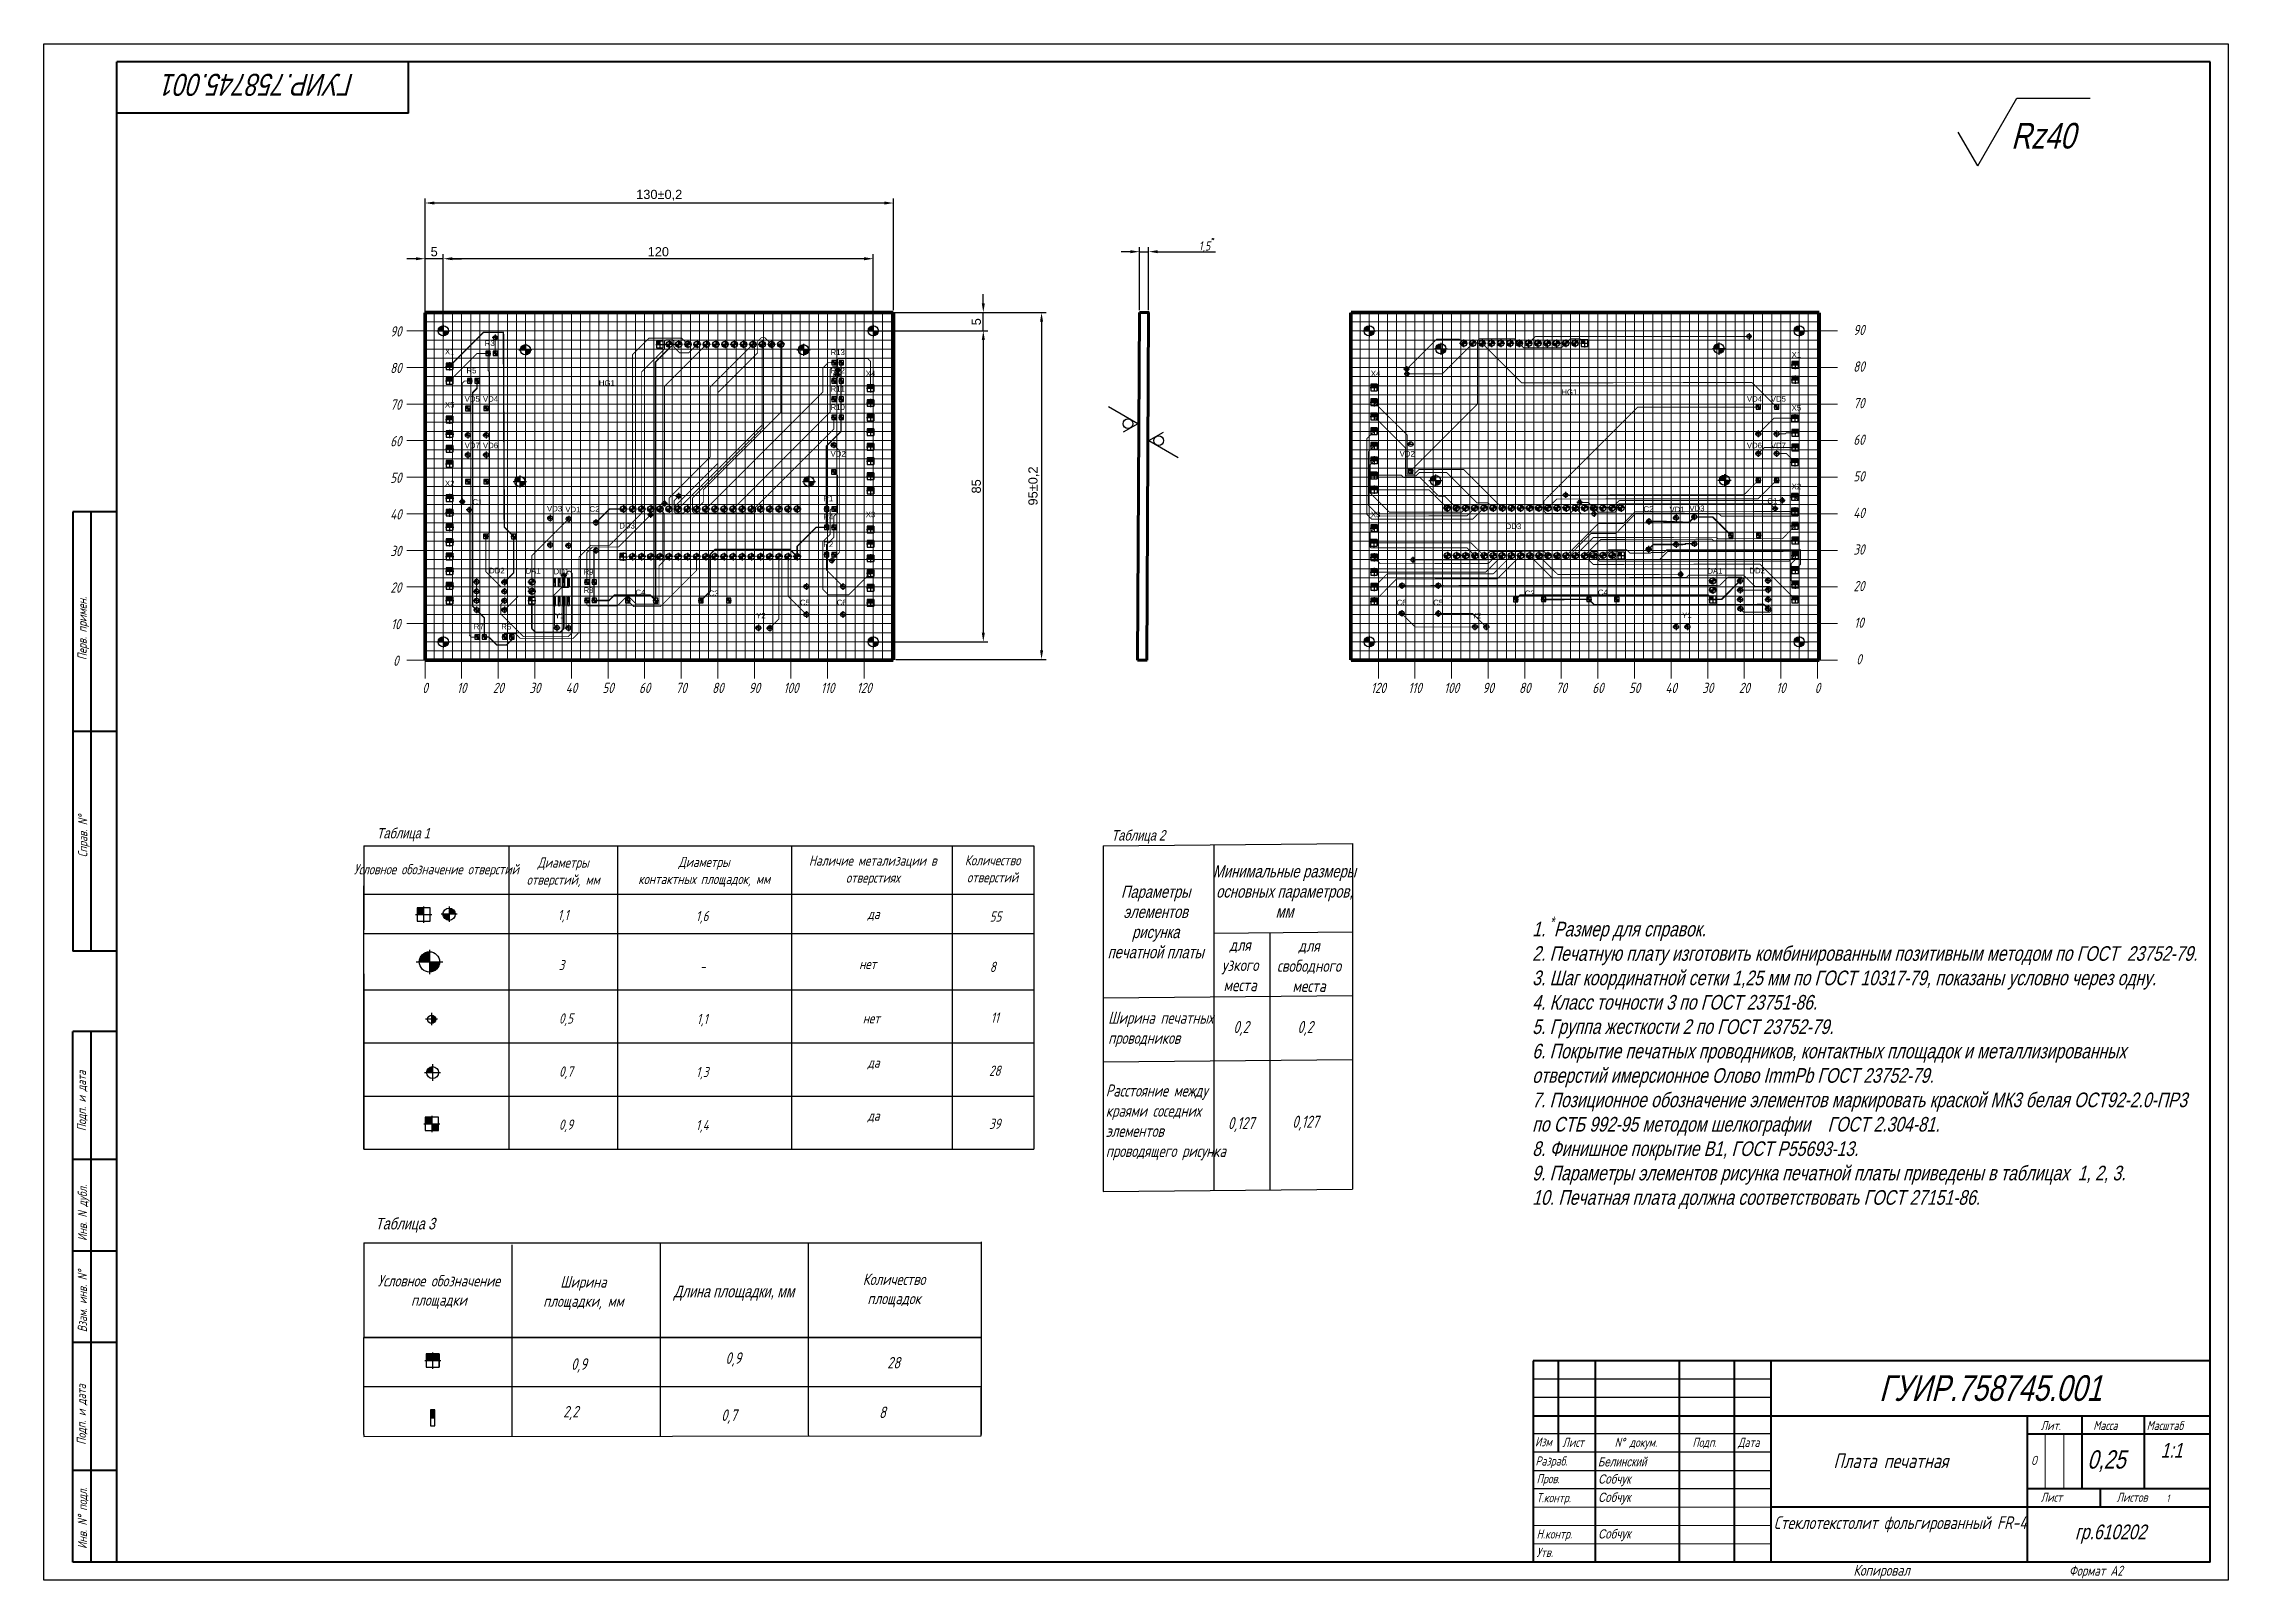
# Model space of a CAD drawing. Header units: millimetres. Extents: x 4478846 to 4492776, y 3796523 to 3799112.
# Drawn here: x 4488783 to 4489380, y 3797148 to 3797568 of the extents above; entities that cross this region are included whole.
import ezdxf

# ---------------------------------------------------------------- set-up
doc = ezdxf.new("R2010")
doc.units = ezdxf.units.MM
doc.linetypes.add('ACAD_ISO08W100', pattern=[36, 24, -3, 6, -3])
doc.layers.get('0').update_dxf_attribs({"lineweight": 25})
doc.layers.get('Defpoints').update_dxf_attribs({"color": 5})
for name, color, linetype in [('BottomLayer', 5, 'Continuous'), ('InternalPlane1', 76, 'Continuous'), ('InternalPlane2', 16, 'Continuous'), ('KONTUR', 7, 'Continuous'), ('MultiLayer', 9, 'Continuous'), ('Title', 7, 'Continuous'), ('TopLayer', 1, 'Continuous'), ('TopOverlay', 2, 'Continuous'), ('Размеры', 7, 'Continuous'), ('Текст', 4, 'Continuous')]:
    doc.layers.add(name, color=color, linetype=linetype)
for name, color, linetype, lineweight in [('Tonkaya', 3, 'Continuous', 25), ('TXT', 220, 'Continuous', 20), ('Основная', 7, 'Continuous', 40), ('Толстые', 7, 'Continuous', 30), ('тонкая', 7, 'Continuous', 13)]:
    doc.layers.add(name, color=color, linetype=linetype, lineweight=lineweight)
doc.styles.add('ESKD', font='standarteskd.shx', dxfattribs={"width": 0.8, "oblique": 15})
doc.styles.get("Standard").update_dxf_attribs({"font": 'arial.ttf'})
doc.styles.add('ЕСКД', font='isocpeui.ttf', dxfattribs={"width": 0.8})
doc.styles.add('стиль рамки', font='romans.shx', dxfattribs={"width": 0.75, "oblique": 15, "height": 3.5})
doc.styles.add('стиль1', font='romans.shx', dxfattribs={"width": 0.75, "oblique": 15, "height": 3.5})
doc.dimstyles.new('ISO-25', dxfattribs={"dimtxt": 2.5, "dimasz": 2.5, "dimexe": 1.25, "dimexo": 0.625, "dimtad": 1, "dimtxsty": 'Standard', "dimcen": 2.5, "dimadec": 0, "dimazin": 0, "dimtfac": 1, "dimtmove": 0, "dimatfit": 3, "dimfxl": 1, "dimarcsym": 0})

msp = doc.modelspace()

# ---------------------------------------------------------------- texts
at = {"color": 7, "insert": (4489321.04024, 3797546.73252), "char_height": 7, "width": 48.9379098, "attachment_point": 1, "line_spacing_factor": 0.5, "style": 'ESKD'}
msp.add_mtext('Rz40', dxfattribs=at)
at = {"color": 7, "attachment_point": 1, "style": 'ESKD'}
for s, width, insert, char_height in [('{\\H0.71429x;0,25\\P} ', 101.2474268, (4489341.87997, 3797183.92041), 7), ('{\\H0.57143x;1:1} ', 101.2474268, (4489361.91047, 3797185.92496), 7), ('гр.610202', 28.8781576, (4489338.51408, 3797163.62198), 4)]:
    msp.add_mtext_dynamic_manual_height_columns(s, width=width, gutter_width=20, heights=[0], dxfattribs=dict(at, insert=insert, char_height=char_height))
at = {"color": 7, "lineweight": 20, "insert": (4489254.38183, 3797165.9019), "char_height": 3.5, "width": 72.760914, "attachment_point": 1, "style": 'стиль рамки'}
msp.add_mtext('\\pxqc;Стеклотекстолит фольгированный FR-4', dxfattribs=at)
at = {"layer": 'MultiLayer', "color": 7, "lineweight": -2, "insert": (4489190.16879, 3797329.74051), "char_height": 4, "attachment_point": 1, "style": 'ESKD'}
msp.add_mtext_dynamic_manual_height_columns('\\A1;1. {\\H0.7x;\\S*^ ;}Размер для справок.\\P2. Печатную плату изготовить комбинированным позитивным методом по ГОСТ  23752-79.\\P3. Шаг координатной сетки 1,25 мм по ГОСТ 10317-79, показаны условно через одну.\\P4. Класс точности 3 по ГОСТ 23751-86.\\P5. Группа жесткости 2 по ГОСТ 23752-79.{\\A0; \\P6. Покрытие печатных проводников, контактных площадок и металлизированных отверстий имерсионное Олово ImmPb ГОСТ 23752-79.\\P7. Позиционное обозначение элементов маркировать краской МК3 белая ОСТ92-2.0-ПР3 по СТБ 992-95 методом шелкографии    ГОСТ 2.304-81.\\P8. Финишное покрытие В1, ГОСТ Р55693-13.\\P9. Параметры элементов рисунка печатной платы приведены в таблицах  1, 2, 3.\\P10. Печатная плата должна соответствовать ГОСТ 27151-86.}', width=180.3452774, gutter_width=50, heights=[0], dxfattribs=at)
at = {"layer": 'Title', "insert": (4488842.23993, 3797557.18616), "char_height": 6, "width": 96, "attachment_point": 5, "rotation": 180, "style": 'ESKD'}
msp.add_mtext('ГУИР.758745.001', dxfattribs=at)
at = {"layer": 'Title', "insert": (4489315.39869, 3797200.88812), "char_height": 7, "width": 120, "attachment_point": 5, "style": 'ESKD'}
msp.add_mtext('ГУИР.758745.001 ', dxfattribs=at)
at = {"layer": 'Tonkaya', "color": 0, "style": 'стиль1', "oblique": 15, "width": 0.75}
for s, p in [('2,2', (4488925.32308, 3797192.90675, -67.21246)), ('0,7', (4488968.56292, 3797191.9496, -67.21246)), ('8', (4489011.67092, 3797192.73037))]:
    msp.add_text(s, height=3.15, dxfattribs=at).set_placement(p)
at = {"layer": 'Tonkaya', "color": 7, "lineweight": 30, "char_height": 2.8, "attachment_point": 5, "style": 'стиль1'}
for s, insert, width in [('90', (4488879.63836, 3797489.74308, -59.74441), 54), ('90', (4489279.46261, 3797490.13809, -59.74441), 54), ('80', (4489279.46261, 3797480.13809, -59.74441), 54), ('80', (4488879.63836, 3797479.74308, -59.74441), 54), ('70', (4488879.63836, 3797469.74308, -59.74441), 54), ('70', (4489279.46261, 3797470.13809, -59.74441), 54), ('60', (4488879.63836, 3797459.74308, -59.74441), 54), ('60', (4489279.46261, 3797460.13809, -59.74441), 54), ('50', (4489279.46261, 3797450.13809, -59.74441), 54), ('50', (4488879.63836, 3797449.74308, -59.74441), 54), ('40', (4488879.63836, 3797439.74308, -59.74441), 54), ('40', (4489279.46261, 3797440.13809, -59.74441), 54), ('30', (4488879.63836, 3797429.74308, -59.74441), 54), ('30', (4489279.46261, 3797430.13809, -59.74441), 54), ('20', (4489279.46261, 3797420.13809, -59.74441), 54), ('20', (4488879.63836, 3797419.74308, -59.74441), 54), ('10', (4488879.63836, 3797409.74308, -59.74441), 54), ('10', (4489279.46261, 3797410.13809, -59.74441), 54), ('0', (4488879.63836, 3797399.74308, -59.74441), 54), ('0', (4489279.46261, 3797400.13809, -59.74441), 54), ('0', (4488887.62143, 3797392.3097, -59.74441), 54), ('10', (4488897.62143, 3797392.3097, -59.74441), 54), ('20', (4488907.62143, 3797392.3097, -59.74441), 54), ('30', (4488917.62143, 3797392.3097, -59.74441), 54), ('40', (4488927.62143, 3797392.3097, -59.74441), 54), ('50', (4488937.62143, 3797392.3097, -59.74441), 54), ('60', (4488947.62143, 3797392.3097, -59.74441), 54), ('70', (4488957.62143, 3797392.3097, -59.74441), 54), ('80', (4488967.62143, 3797392.3097, -59.74441), 54), ('90', (4488977.62143, 3797392.3097, -59.74441), 54), ('100', (4488987.62143, 3797392.3097, -59.74441), 54), ('110', (4488997.62143, 3797392.3097, -59.74441), 54), ('120', (4489007.62143, 3797392.3097, -59.74441), 54), ('120', (4489148.13813, 3797392.3097, -59.74441), 54), ('110', (4489158.13813, 3797392.3097, -59.74441), 54), ('100', (4489168.13813, 3797392.3097, -59.74441), 54), ('90', (4489178.13813, 3797392.3097, -59.74441), 54), ('80', (4489188.13813, 3797392.3097, -59.74441), 54), ('70', (4489198.13813, 3797392.3097, -59.74441), 54), ('60', (4489208.13813, 3797392.3097, -59.74441), 54), ('50', (4489218.13813, 3797392.3097, -59.74441), 54), ('40', (4489228.13813, 3797392.3097, -59.74441), 54), ('30', (4489238.13813, 3797392.3097, -59.74441), 54), ('20', (4489248.13813, 3797392.3097, -59.74441), 54), ('10', (4489258.13813, 3797392.3097, -59.74441), 54), ('0', (4489268.13813, 3797392.3097, -59.74441), 54), ('Условное обозначение отверстий', (4488890.7103, 3797342.36583), 42.5658369), ('Диаметры отверстий, мм', (4488925.36343, 3797341.85869), 29.518312), ('Диаметры\\Pконтактных площадок, мм', (4488963.87962, 3797342.02196), 45.6056495), ('Наличие метализации в отверстиях', (4489009.96279, 3797342.40365), 45.8608706), ('Количество отверстий', (4489042.70145, 3797342.4894), 24.136366), ('1,1', (4488925.34361, 3797329.9154), 54), (' 1,6', (4488962.64862, 3797329.62232), 54), ('да', (4489010.18169, 3797330.30566), 54), ('55', (4489043.49175, 3797329.80204), 54), ('3', (4488924.88529, 3797316.56168, -59.74441), 54), ('-', (4488963.51953, 3797316.19129, -59.74441), 54), ('нет', (4489008.57883, 3797316.83483), 54), ('8', (4489042.75994, 3797316.05549, -59.74441), 54), ('0,5', (4488926.11762, 3797301.62857), 54), (' 1,1', (4488962.66856, 3797301.50024), 54), ('нет', (4489009.56105, 3797302.00354), 54), ('11', (4489043.31636, 3797302.17863, -59.74441), 54), ('да', (4489010.18169, 3797289.66583), 54), ('0,7', (4488926.11762, 3797287.12308), 54), (' 1,3', (4488962.66856, 3797286.99475), 54), ('28', (4489043.31636, 3797287.67314, -59.74441), 54), ('0,9', (4488926.11762, 3797272.61758), 54), (' 1,4', (4488962.66856, 3797272.48925), 54), ('да', (4489010.18169, 3797275.16033), 54), ('39', (4489043.31636, 3797273.16764, -59.74441), 54)]:
    msp.add_mtext(s, dxfattribs=dict(at, insert=insert, width=width))
at = {"layer": 'Tonkaya', "color": 7}
for s, insert, char_height, width, attachment_point, style in [('Таблица 1', (4488881.67121, 3797352.18144), 2.8, 38.88, 5, 'ESKD'), ('Таблица 2', (4489082.51643, 3797351.60148), 2.831098, 55.0365514, 5, 'ESKD'), ('Параметры элементов рисунка\\Pпечатной платы', (4489087.28094, 3797328.29728), 3.302948, 28.2299213, 5, 'ESKD'), ('Минимальные размеры\\Pосновных параметров, мм', (4489122.47744, 3797336.65353), 3.302948, 38.1730881, 5, 'ESKD'), ('{\\fISOCPEUR|b0|i1|c204|p34;для узкого места}', (4489110.38252, 3797316.57398), 3.302948, 13.4682134, 5, 'ЕСКД'), ('{\\fISOCPEUR|b0|i1|c204|p34;для свободного места}', (4489129.21806, 3797316.35878), 3.302948, 11.9671598, 5, 'ЕСКД'), ('{\\fISOCPEUR|b0|i0|c204|p34;Ширина печатных проводников}', (4489074.29289, 3797298.96229), 3.302948, 33.8117682, 4, 'стиль1'), ('{\\fISOCPEUR|b0|i0|c204|p34;0,2}', (4489110.6152, 3797299.23834), 3.302948, 66.0438617, 5, 'стиль1'), ('{\\fISOCPEUR|b0|i0|c204|p34;0,2}', (4489128.14266, 3797299.23834), 3.302948, 66.0438617, 5, 'стиль1'), ('{\\fISOCPEUR|b0|i0|c204|p34;Расстояние между краями соседних\\Pэлементов проводящего рисунка}', (4489073.64185, 3797273.54937), 3.302948, 33.3951206, 4, 'стиль1'), ('{\\fISOCPEUR|b0|i0|c204|p34;0,127}', (4489110.61777, 3797272.96735), 3.302948, 66.0438617, 5, 'стиль1'), ('{\\fISOCPEUR|b0|i0|c204|p34;0,127}', (4489128.20884, 3797273.35098), 3.302948, 66.0438617, 5, 'стиль1')]:
    msp.add_mtext(s, dxfattribs=dict(at, insert=insert, char_height=char_height, width=width, attachment_point=attachment_point, style=style))
at = {"layer": 'Tonkaya', "color": 0, "insert": (4488882.16899, 3797245.42315), "char_height": 3.15, "width": 43.74, "attachment_point": 5, "style": 'ESKD'}
msp.add_mtext('Таблица 3', dxfattribs=at)
at = {"layer": 'Tonkaya', "color": 0, "lineweight": 30, "char_height": 3.15, "attachment_point": 5}
for s, insert, width, style in [('Условное обозначение площадки', (4488891.39683, 3797227.21809), 39.1262032, 'стиль1'), ('Ширина площадки, мм', (4488930.87122, 3797226.91014), 27.84375, 'стиль1'), ('Количество площадок', (4489015.77994, 3797227.62515), 27.1534118, 'стиль1'), ('Длина площадки, мм', (4488972.03782, 3797226.88138), 37.1133674, 'ESKD'), ('0,9', (4488929.68429, 3797207.12595, -67.21246), 60.75, 'стиль1'), (' 0,9', (4488971.08429, 3797208.75523, -67.21246), 60.75, 'стиль1'), ('28', (4489015.66, 3797207.85932), 60.75, 'стиль1')]:
    msp.add_mtext(s, dxfattribs=dict(at, insert=insert, width=width, style=style))
at = {"layer": 'TopOverlay'}
for s, p in [('R3', (4488903.93338, 3797485.77906)), ('X1', (4488893.05238, 3797483.44746)), ('R13', (4488998.43339, 3797483.27906)), ('X1', (4489261.06908, 3797482.6043)), ('R5', (4488898.93338, 3797478.27906)), ('HG1', (4488935.10969, 3797474.89432)), ('R12', (4488998.43339, 3797478.27906)), ('X4', (4489008.05239, 3797477.44745)), ('X4', (4489146.06908, 3797477.44745)), ('X5', (4488893.05238, 3797468.94746)), ('VD5', (4488898.43009, 3797470.52476)), ('VD4', (4488903.44469, 3797470.52476)), ('R11', (4488998.43339, 3797473.27906)), ('R10', (4488998.43339, 3797468.27906)), ('HG1', (4489198.12638, 3797472.39432)), ('VD4', (4489248.84309, 3797470.52476)), ('VD5', (4489255.35532, 3797470.52476)), ('X5', (4489261.06908, 3797468.1043)), ('VD7', (4488898.44089, 3797457.82796)), ('VD6', (4488903.43009, 3797457.82096)), ('VD6', (4489248.82849, 3797457.82096)), ('VD7', (4489255.36612, 3797457.82796)), ('VD2', (4488998.43339, 3797455.53265)), ('VD2', (4489153.95008, 3797455.53265)), ('X2', (4488893.05238, 3797447.44746)), ('X2', (4489261.06908, 3797446.6043)), ('C1', (4488900.54479, 3797442.35766)), ('VD3', (4488920.93449, 3797440.53756)), ('VD1', (4488925.94909, 3797440.33496)), ('C2', (4488932.56979, 3797440.45266)), ('R1', (4488996.43338, 3797443.27906)), ('R4', (4488996.43338, 3797438.27906)), ('X3', (4489008.05239, 3797438.94746)), ('X3', (4489146.06908, 3797438.94746)), ('C2', (4489220.58648, 3797440.45266)), ('VD1', (4489227.70407, 3797440.33496)), ('VD3', (4489233.12638, 3797440.62718)), ('C1', (4489254.43249, 3797442.67257)), ('DD3', (4488940.70329, 3797435.86559)), ('DD3', (4489182.93465, 3797435.71342)), ('R2', (4488996.43338, 3797430.77906)), ('DD2', (4488905.10969, 3797423.62246)), ('DA1', (4488915.09519, 3797423.52226)), ('DD1', (4488922.73299, 3797423.35526)), ('R9', (4488930.93339, 3797423.27906)), ('DA1', (4489238.03497, 3797423.52226)), ('DD2', (4489249.52432, 3797423.62246)), ('R8', (4488930.93339, 3797418.27906)), ('C4', (4488945.10969, 3797417.64834)), ('C3', (4488965.10969, 3797417.39432)), ('C5', (4488990.06979, 3797414.89432)), ('C6', (4489000.10969, 3797414.89432)), ('C6', (4489153.12638, 3797414.89432)), ('C5', (4489163.12638, 3797414.89432)), ('C3', (4489188.12638, 3797417.39432)), ('C4', (4489208.12638, 3797417.64834)), ('R7', (4488900.93339, 3797408.27906)), ('R6', (4488908.43339, 3797408.27906)), ('Y1', (4488923.10309, 3797411.29896)), ('Y2', (4488978.10609, 3797411.29896)), ('Y2', (4489173.62278, 3797411.29896)), ('Y1', (4489231.11978, 3797411.38858))]:
    msp.add_text(s, height=1.524, dxfattribs=at).set_placement(p)
at = {"layer": 'Текст', "color": 7, "style": 'стиль1', "oblique": 15, "width": 0.75}
for s, p in [('Перв. примен.', (4488795.1516, 3797399.90063)), ('Справ. N%%d', (4488795.30667, 3797346.01555)), ('Подп. и дата', (4488794.97245, 3797271.15851)), ('Инв. N дубл.', (4488795.21708, 3797241.13361)), ('Взам. инв. N%%d', (4488795.21708, 3797216.20635)), ('Подп. и дата', (4488794.92222, 3797185.42177)), ('Инв. N%%d подл.', (4488795.21708, 3797156.95556))]:
    msp.add_text(s, height=2.5, rotation=90, dxfattribs=at).set_placement(p)
for s, height, p in [('Лит.', 2.5, (4489329.11665, 3797189.45331)), ('Масса', 2.5, (4489343.49115, 3797189.45331)), ('Масштаб', 2.5, (4489358.08337, 3797189.45331)), ('Изм', 2.5, (4489190.94381, 3797185.00024)), ('Лист', 2.5, (4489198.41958, 3797184.84994)), ('N%%d докум. ', 2.5, (4489212.70324, 3797184.84994)), ('Подп.', 2.5, (4489233.95575, 3797184.84994)), ('Дата', 2.5, (4489246.40686, 3797184.84994)), ('Плата печатная ', 4, (4489272.4868, 3797179.05767)), ('Разраб.', 2.5, (4489191.05998, 3797179.74931)), ('Пров.', 2.5, (4489191.36088, 3797174.91719)), ('О', 2.5, (4489326.52158, 3797179.91113)), ('Т.контр.', 2.5, (4489191.36088, 3797169.72228)), ('Лист', 2.5, (4489329.11665, 3797169.83944)), ('Листов', 2.5, (4489349.84106, 3797169.83944)), ('1', 2, (4489363.48912, 3797169.80386)), ('Н.контр.', 2.5, (4489191.36088, 3797159.80006)), ('Утв.', 2.5, (4489191.36088, 3797154.78045)), ('Копировал', 3, (4489277.93422, 3797149.63812)), ('Формат А2', 2.75, (4489336.86279, 3797149.63812))]:
    msp.add_text(s, height=height, dxfattribs=at).set_placement(p)
at = {"layer": 'Текст', "color": 7, "char_height": 2.5, "attachment_point": 1, "style": 'ESKD'}
for s, insert in [('Белинский', (4489208.11729, 3797182.01411)), ('Собчук', (4489208.18518, 3797177.33261)), ('Собчук', (4489208.18518, 3797172.33261)), ('Собчук', (4489208.18518, 3797162.33261))]:
    msp.add_mtext_dynamic_manual_height_columns(s, width=29.917041, gutter_width=20, heights=[0], dxfattribs=dict(at, insert=insert))

# ---------------------------------------------------------------- blocks, each defined once
blk = doc.blocks.new('*U210')
at = {"layer": 'тонкая'}
blk.add_line((-64, 0), (64, 0), dxfattribs=at)
blk = doc.blocks.new('*U211')
at = {"layer": 'тонкая', "color": 0, "linetype": 'ByBlock', "lineweight": -2, "transparency": 16777216}
for p in [(0, 95), (0, 92.5), (0, 90), (0, 87.5), (0, 85), (0, 82.5), (0, 80), (0, 77.5), (0, 75), (0, 72.5), (0, 70), (0, 67.5), (0, 65), (0, 62.5), (0, 60), (0, 57.5), (0, 55), (0, 52.5), (0, 50), (0, 47.5), (0, 45), (0, 42.5), (0, 40), (0, 37.5), (0, 35), (0, 32.5), (0, 30), (0, 27.5), (0, 25), (0, 22.5), (0, 20), (0, 17.5), (0, 15), (0, 12.5), (0, 10), (0, 7.5), (0, 5), (0, 2.5), (0, 0)]:
    blk.add_blockref('*U210', p, dxfattribs=at)
blk = doc.blocks.new('*U212')
at = {"layer": 'тонкая'}
blk.add_line((0, 47.5), (0, -47.5), dxfattribs=at)
blk = doc.blocks.new('*U213')
at = {"layer": 'тонкая', "color": 0, "linetype": 'ByBlock', "lineweight": -2, "transparency": 16777216}
for p in [(0, 0), (2.5, 0), (5, 0), (7.5, 0), (10, 0), (12.5, 0), (15, 0), (17.5, 0), (20, 0), (22.5, 0), (25, 0), (27.5, 0), (30, 0), (32.5, 0), (35, 0), (37.5, 0), (40, 0), (42.5, 0), (45, 0), (47.5, 0), (50, 0), (52.5, 0), (55, 0), (57.5, 0), (60, 0), (62.5, 0), (65, 0), (67.5, 0), (70, 0), (72.5, 0), (75, 0), (77.5, 0), (80, 0), (82.5, 0), (85, 0), (87.5, 0), (90, 0), (92.5, 0), (95, 0), (97.5, 0), (100, 0), (102.5, 0), (105, 0), (107.5, 0), (110, 0), (112.5, 0), (115, 0), (117.5, 0), (120, 0), (122.5, 0), (125, 0), (127.5, 0)]:
    blk.add_blockref('*U212', p, dxfattribs=at)
blk = doc.blocks.new('*U214')
at = {"layer": 'тонкая'}
blk.add_line((2.5, 0), (-2.5, 0), dxfattribs=at)
blk = doc.blocks.new('*U215')
at = {"layer": 'тонкая', "color": 0, "linetype": 'ByBlock', "lineweight": -2, "transparency": 16777216}
for p in [(0, 90), (0, 80), (0, 70), (0, 60), (0, 50), (0, 40), (0, 30), (0, 20), (0, 10), (0, 0)]:
    blk.add_blockref('*U214', p, dxfattribs=at)
blk = doc.blocks.new('*U204')
at = {"layer": 'тонкая'}
blk.add_line((0, 2.5), (0, -2.5), dxfattribs=at)
blk = doc.blocks.new('*U205')
at = {"layer": 'тонкая', "color": 0, "linetype": 'ByBlock', "lineweight": -2, "transparency": 16777216}
for p in [(0, 0), (10, 0), (20, 0), (30, 0), (40, 0), (50, 0), (60, 0), (70, 0), (80, 0), (90, 0), (100, 0), (110, 0), (120, 0)]:
    blk.add_blockref('*U204', p, dxfattribs=at)
blk = doc.blocks.new('*U206')
at = {"layer": 'тонкая'}
blk.add_line((-64, 0), (64, 0), dxfattribs=at)
blk = doc.blocks.new('*U207')
at = {"layer": 'тонкая', "color": 0, "linetype": 'ByBlock', "lineweight": -2, "transparency": 16777216}
for p in [(0, 95), (0, 92.5), (0, 90), (0, 87.5), (0, 85), (0, 82.5), (0, 80), (0, 77.5), (0, 75), (0, 72.5), (0, 70), (0, 67.5), (0, 65), (0, 62.5), (0, 60), (0, 57.5), (0, 55), (0, 52.5), (0, 50), (0, 47.5), (0, 45), (0, 42.5), (0, 40), (0, 37.5), (0, 35), (0, 32.5), (0, 30), (0, 27.5), (0, 25), (0, 22.5), (0, 20), (0, 17.5), (0, 15), (0, 12.5), (0, 10), (0, 7.5), (0, 5), (0, 2.5), (0, 0)]:
    blk.add_blockref('*U206', p, dxfattribs=at)
blk = doc.blocks.new('*U208')
at = {"layer": 'тонкая'}
blk.add_line((0, 47.5), (0, -47.5), dxfattribs=at)
blk = doc.blocks.new('*U209')
at = {"layer": 'тонкая', "color": 0, "linetype": 'ByBlock', "lineweight": -2, "transparency": 16777216}
for p in [(0, 0), (2.5, 0), (5, 0), (7.5, 0), (10, 0), (12.5, 0), (15, 0), (17.5, 0), (20, 0), (22.5, 0), (25, 0), (27.5, 0), (30, 0), (32.5, 0), (35, 0), (37.5, 0), (40, 0), (42.5, 0), (45, 0), (47.5, 0), (50, 0), (52.5, 0), (55, 0), (57.5, 0), (60, 0), (62.5, 0), (65, 0), (67.5, 0), (70, 0), (72.5, 0), (75, 0), (77.5, 0), (80, 0), (82.5, 0), (85, 0), (87.5, 0), (90, 0), (92.5, 0), (95, 0), (97.5, 0), (100, 0), (102.5, 0), (105, 0), (107.5, 0), (110, 0), (112.5, 0), (115, 0), (117.5, 0), (120, 0), (122.5, 0), (125, 0), (127.5, 0)]:
    blk.add_blockref('*U208', p, dxfattribs=at)
blk = doc.blocks.new('*U216')
at = {"layer": 'тонкая'}
blk.add_line((0, 2.5), (0, -2.5), dxfattribs=at)
blk = doc.blocks.new('*U217')
at = {"layer": 'тонкая', "color": 0, "linetype": 'ByBlock', "lineweight": -2, "transparency": 16777216}
for p in [(0, 0), (10, 0), (20, 0), (30, 0), (40, 0), (50, 0), (60, 0), (70, 0), (80, 0), (90, 0), (100, 0), (110, 0), (120, 0)]:
    blk.add_blockref('*U216', p, dxfattribs=at)
blk = doc.blocks.new('*U218')
at = {"layer": 'тонкая'}
blk.add_line((2.5, 0), (-2.5, 0), dxfattribs=at)
blk = doc.blocks.new('*U219')
at = {"layer": 'тонкая', "color": 0, "linetype": 'ByBlock', "lineweight": -2, "transparency": 16777216}
for p in [(0, 90), (0, 80), (0, 70), (0, 60), (0, 50), (0, 40), (0, 30), (0, 20), (0, 10), (0, 0)]:
    blk.add_blockref('*U218', p, dxfattribs=at)
blk = doc.blocks.new('*D249')
at = {"layer": 'Defpoints', "color": 0, "transparency": 16777216}
for p in [(4489085.34, 3797511.54), (4489082.85, 3797494.89), (4489085.34, 3797494.89)]:
    blk.add_point(p, dxfattribs=at)
at = {"layer": 'тонкая', "color": 0, "lineweight": -2, "transparency": 16777216}
for p, q in [((4489080.35, 3797511.54), (4489077.85, 3797511.54)), ((4489082.85, 3797495.52), (4489082.85, 3797512.79)), ((4489082.85, 3797511.54), (4489085.34, 3797511.54)), ((4489085.34, 3797495.52), (4489085.34, 3797512.79)), ((4489087.84, 3797511.54), (4489103.64, 3797511.54))]:
    blk.add_line(p, q, dxfattribs=at)
at = {"layer": 'тонкая', "color": 0, "transparency": 16777216}
for points in [[(4489080.35, 3797511.95), (4489080.35, 3797511.12), (4489082.85, 3797511.54)], [(4489087.84, 3797511.95), (4489087.84, 3797511.12), (4489085.34, 3797511.54)]]:
    blk.add_solid(points, dxfattribs=at)
at = {"layer": 'тонкая', "color": 0, "transparency": 16777216, "insert": (4489101.19, 3797513.66), "char_height": 2.5, "width": 7.3197, "attachment_point": 5}
blk.add_mtext('{\\fISOCPEUR|b0|i1|c204|p34;\\W0.8;1,5\\H0.7x;\\S*^ ;}', dxfattribs=at)
blk = doc.blocks.new('*D250')
at = {"layer": 'Defpoints', "color": 0, "transparency": 16777216}
for p in [(4488887.61, 3797524.84), (4488887.61, 3797494.89), (4489015.61, 3797494.89)]:
    blk.add_point(p, dxfattribs=at)
at = {"layer": 'тонкая', "color": 0, "lineweight": -2, "transparency": 16777216}
for p, q in [((4488887.61, 3797495.52), (4488887.61, 3797526.09)), ((4489013.11, 3797524.84), (4488890.11, 3797524.84)), ((4489015.61, 3797495.52), (4489015.61, 3797526.09))]:
    blk.add_line(p, q, dxfattribs=at)
at = {"layer": 'тонкая', "color": 0, "transparency": 16777216}
for points in [[(4488890.11, 3797525.25), (4488890.11, 3797524.42), (4488887.61, 3797524.84)], [(4489013.11, 3797525.25), (4489013.11, 3797524.42), (4489015.61, 3797524.84)]]:
    blk.add_solid(points, dxfattribs=at)
at = {"layer": 'тонкая', "color": 0, "transparency": 16777216, "insert": (4488951.61, 3797526.96), "char_height": 2.5, "width": 8.9417, "attachment_point": 5}
blk.add_mtext('130%%P0,2', dxfattribs=at)
blk = doc.blocks.new('*D251')
at = {"layer": 'Defpoints', "color": 0, "transparency": 16777216}
for p in [(4488892.61, 3797509.61), (4488892.61, 3797489.91), (4489010.11, 3797489.88)]:
    blk.add_point(p, dxfattribs=at)
at = {"layer": 'тонкая', "color": 0, "lineweight": -2, "transparency": 16777216}
for p, q in [((4488892.61, 3797490.54), (4488892.61, 3797510.86)), ((4489007.61, 3797509.61), (4488895.11, 3797509.61)), ((4489010.11, 3797490.5), (4489010.11, 3797510.86))]:
    blk.add_line(p, q, dxfattribs=at)
at = {"layer": 'тонкая', "color": 0, "transparency": 16777216}
for points in [[(4488895.11, 3797510.03), (4488895.11, 3797509.19), (4488892.61, 3797509.61)], [(4489007.61, 3797510.03), (4489007.61, 3797509.19), (4489010.11, 3797509.61)]]:
    blk.add_solid(points, dxfattribs=at)
at = {"layer": 'тонкая', "color": 0, "transparency": 16777216, "insert": (4488951.36, 3797511.51), "char_height": 2.5, "attachment_point": 5}
blk.add_mtext('120', dxfattribs=at)
blk = doc.blocks.new('*D261')
at = {"layer": 'Defpoints', "color": 0, "transparency": 16777216}
for p in [(4489015.61, 3797494.89), (4489015.61, 3797400.09), (4489056.09, 3797400.09)]:
    blk.add_point(p, dxfattribs=at)
at = {"layer": 'тонкая', "color": 0, "lineweight": -2, "transparency": 16777216}
for p, q in [((4489016.23, 3797494.89), (4489057.34, 3797494.89)), ((4489056.09, 3797492.39), (4489056.09, 3797402.59)), ((4489016.23, 3797400.09), (4489057.34, 3797400.09))]:
    blk.add_line(p, q, dxfattribs=at)
at = {"layer": 'тонкая', "color": 0, "transparency": 16777216}
for points in [[(4489055.68, 3797492.39), (4489056.51, 3797492.39), (4489056.09, 3797494.89)], [(4489055.68, 3797402.59), (4489056.51, 3797402.59), (4489056.09, 3797400.09)]]:
    blk.add_solid(points, dxfattribs=at)
at = {"layer": 'тонкая', "color": 0, "transparency": 16777216, "insert": (4489053.97, 3797447.49), "char_height": 2.5, "attachment_point": 5, "rotation": 90}
blk.add_mtext('95%%P0,2', dxfattribs=at)
blk = doc.blocks.new('*D262')
at = {"layer": 'Defpoints', "color": 0, "transparency": 16777216}
for p in [(4489010.11, 3797489.89), (4489010.11, 3797404.88), (4489040.17, 3797404.88)]:
    blk.add_point(p, dxfattribs=at)
at = {"layer": 'тонкая', "color": 0, "lineweight": -2, "transparency": 16777216}
for p, q in [((4489010.73, 3797489.89), (4489041.42, 3797489.89)), ((4489040.17, 3797487.39), (4489040.17, 3797407.38)), ((4489010.73, 3797404.88), (4489041.42, 3797404.88))]:
    blk.add_line(p, q, dxfattribs=at)
at = {"layer": 'тонкая', "color": 0, "transparency": 16777216}
for points in [[(4489039.76, 3797487.39), (4489040.59, 3797487.39), (4489040.17, 3797489.89)], [(4489039.76, 3797407.38), (4489040.59, 3797407.38), (4489040.17, 3797404.88)]]:
    blk.add_solid(points, dxfattribs=at)
at = {"layer": 'тонкая', "color": 0, "transparency": 16777216, "insert": (4489038.27, 3797447.39), "char_height": 2.5, "attachment_point": 5, "rotation": 90}
blk.add_mtext('85', dxfattribs=at)
blk = doc.blocks.new('*D263')
at = {"layer": 'Defpoints', "color": 0, "transparency": 16777216}
for p in [(4489010.11, 3797494.89), (4489040.17, 3797494.89), (4489010.11, 3797489.88)]:
    blk.add_point(p, dxfattribs=at)
at = {"layer": 'тонкая', "color": 0, "lineweight": -2, "transparency": 16777216}
for p, q in [((4489040.17, 3797497.39), (4489040.17, 3797499.89)), ((4489010.73, 3797494.89), (4489041.42, 3797494.89)), ((4489040.17, 3797489.88), (4489040.17, 3797494.89)), ((4489010.73, 3797489.88), (4489041.42, 3797489.88)), ((4489040.17, 3797487.38), (4489040.17, 3797484.88))]:
    blk.add_line(p, q, dxfattribs=at)
at = {"layer": 'тонкая', "color": 0, "transparency": 16777216}
for points in [[(4489039.76, 3797497.39), (4489040.59, 3797497.39), (4489040.17, 3797494.89)], [(4489039.76, 3797487.38), (4489040.59, 3797487.38), (4489040.17, 3797489.88)]]:
    blk.add_solid(points, dxfattribs=at)
at = {"layer": 'тонкая', "color": 0, "transparency": 16777216, "insert": (4489038.28, 3797492.39), "char_height": 2.5, "attachment_point": 5, "rotation": 90}
blk.add_mtext('5', dxfattribs=at)
blk = doc.blocks.new('*D264')
at = {"layer": 'Defpoints', "color": 0, "transparency": 16777216}
for p in [(4488887.61, 3797509.61), (4488887.61, 3797489.89), (4488892.61, 3797489.91)]:
    blk.add_point(p, dxfattribs=at)
at = {"layer": 'тонкая', "color": 0, "lineweight": -2, "transparency": 16777216}
for p, q in [((4488885.11, 3797509.61), (4488882.61, 3797509.61)), ((4488887.61, 3797490.52), (4488887.61, 3797510.86)), ((4488892.61, 3797509.61), (4488887.61, 3797509.61)), ((4488892.61, 3797490.54), (4488892.61, 3797510.86)), ((4488895.11, 3797509.61), (4488897.61, 3797509.61))]:
    blk.add_line(p, q, dxfattribs=at)
at = {"layer": 'тонкая', "color": 0, "transparency": 16777216}
for points in [[(4488885.11, 3797510.03), (4488885.11, 3797509.19), (4488887.61, 3797509.61)], [(4488895.11, 3797510.03), (4488895.11, 3797509.19), (4488892.61, 3797509.61)]]:
    blk.add_solid(points, dxfattribs=at)
at = {"layer": 'тонкая', "color": 0, "transparency": 16777216, "insert": (4488890.11, 3797511.51), "char_height": 2.5, "attachment_point": 5}
blk.add_mtext('5', dxfattribs=at)

# ---------------------------------------------------------------- dimensions: what is measured, and where the dimension line sits
at = {"layer": 'тонкая'}
for base, p1, p2, text, picture, middle in [((4488887.60969, 3797524.83616), (4489015.60969, 3797494.89432), (4488887.60969, 3797494.89432), '130%%P0,2', '*D250', (4488951.60969, 3797526.96355)), ((4488892.60969, 3797509.61072), (4489010.10969, 3797489.87689), (4488892.60969, 3797489.91176), '120', '*D251', (4488951.35969, 3797511.51215))]:
    dim = msp.add_linear_dim(base=base, p1=p1, p2=p2, text=text, dimstyle='ISO-25', dxfattribs=at)
    dim.commit()
    dim.dimension.update_dxf_attribs({"geometry": picture, "text_midpoint": middle})
dim = msp.add_linear_dim(base=(4488887.60969, 3797509.61072), p1=(4488892.60969, 3797489.91176), p2=(4488887.60969, 3797489.89432), dimstyle='ISO-25', dxfattribs=at)
dim.commit()
dim.dimension.update_dxf_attribs({"geometry": '*D264', "text_midpoint": (4488890.10969, 3797511.50704)})
dim = msp.add_linear_dim(base=(4489085.33892, 3797511.53517), p1=(4489082.85445, 3797494.89432), p2=(4489085.33892, 3797494.89432), text='{\\fISOCPEUR|b0|i1|c204|p34;\\W0.8;1,5\\H0.7x;\\S*^ ;}', dimstyle='ISO-25', dxfattribs=at)
dim.commit()
dim.dimension.update_dxf_attribs({"geometry": '*D249', "text_midpoint": (4489101.18895, 3797511.53517), "dimtype": 160})
for base, p1, p2, text, picture, middle in [((4489040.17218, 3797494.89432), (4489010.10969, 3797489.87689), (4489010.10969, 3797494.89432), '5', '*D263', (4489038.27586, 3797492.38561)), ((4489056.09469, 3797400.08676), (4489015.60969, 3797494.89432), (4489015.60969, 3797400.08676), '95%%P0,2', '*D261', (4489053.96731, 3797447.49054)), ((4489040.17218, 3797404.87689), (4489010.10969, 3797489.89432), (4489010.10969, 3797404.87689), '85', '*D262', (4489038.27074, 3797447.38561))]:
    dim = msp.add_linear_dim(base=base, p1=p1, p2=p2, angle=90, text=text, dimstyle='ISO-25', dxfattribs=at)
    dim.commit()
    dim.dimension.update_dxf_attribs({"geometry": picture, "text_midpoint": middle})

# ---------------------------------------------------------------- hatches: boundary and pattern name
at = {"layer": 'Tonkaya'}
h = msp.add_hatch(color=7, dxfattribs=at)
h.dxf.hatch_style = 1
h.paths.add_polyline_path([(4488892.60969, 3797491.30376, 0.414214041), (4488891.21768, 3797489.91176), (4488892.60969, 3797489.91176)])
h.paths.add_polyline_path([(4488894.00168, 3797489.91176), (4488892.60969, 3797489.91176), (4488892.60969, 3797488.51976, 0.414213084)])
h = msp.add_hatch(color=7, dxfattribs=at)
h.dxf.hatch_style = 1
h.paths.add_polyline_path([(4489010.10969, 3797491.28632, 0.41421404), (4489008.71769, 3797489.89432), (4489010.10969, 3797489.89432)])
h.paths.add_polyline_path([(4489011.50169, 3797489.89432), (4489010.10969, 3797489.89432), (4489010.10969, 3797488.50232, 0.414213084)])
h = msp.add_hatch(color=7, dxfattribs=at)
h.dxf.hatch_style = 1
h.paths.add_polyline_path([(4489145.62638, 3797491.28632, 0.41421404), (4489144.23438, 3797489.89432), (4489145.62638, 3797489.89432)])
h.paths.add_polyline_path([(4489147.01838, 3797489.89432), (4489145.62638, 3797489.89432), (4489145.62638, 3797488.50232, 0.414213084)])
h = msp.add_hatch(color=7, dxfattribs=at)
h.dxf.hatch_style = 1
h.paths.add_polyline_path([(4489171.40657, 3797487.29837), (4489171.40657, 3797486.45951), (4489172.24543, 3797486.45951, 0.414213562)])
h.paths.add_polyline_path([(4489171.40657, 3797486.45951), (4489170.56771, 3797486.45951, 0.414213562), (4489171.40657, 3797485.62065)])
h = msp.add_hatch(color=7, dxfattribs=at)
h.dxf.hatch_style = 1
h.paths.add_polyline_path([(4489173.92891, 3797487.36194), (4489173.92891, 3797486.52308), (4489174.76777, 3797486.52308, 0.414213562)])
h.paths.add_polyline_path([(4489173.92891, 3797486.52308), (4489173.09005, 3797486.52308, 0.414213562), (4489173.92891, 3797485.68422)])
h = msp.add_hatch(color=7, dxfattribs=at)
h.dxf.hatch_style = 1
h.paths.add_polyline_path([(4489176.48657, 3797487.30352), (4489176.48657, 3797486.46466), (4489177.32543, 3797486.46466, 0.414213562)])
h.paths.add_polyline_path([(4489176.48657, 3797486.46466), (4489175.64771, 3797486.46466, 0.414213562), (4489176.48657, 3797485.6258)])
h = msp.add_hatch(color=7, dxfattribs=at)
h.dxf.hatch_style = 1
h.paths.add_polyline_path([(4489179.02656, 3797487.3061), (4489179.02656, 3797486.46724), (4489179.86542, 3797486.46724, 0.414213562)])
h.paths.add_polyline_path([(4489179.02656, 3797486.46724), (4489178.1877, 3797486.46724, 0.414213562), (4489179.02656, 3797485.62838)])
h = msp.add_hatch(color=7, dxfattribs=at)
h.dxf.hatch_style = 1
h.paths.add_polyline_path([(4489181.56656, 3797487.30868), (4489181.56656, 3797486.46982), (4489182.40542, 3797486.46982, 0.414213562)])
h.paths.add_polyline_path([(4489181.56656, 3797486.46982), (4489180.7277, 3797486.46982, 0.414213562), (4489181.56656, 3797485.63096)])
h = msp.add_hatch(color=7, dxfattribs=at)
h.dxf.hatch_style = 1
h.paths.add_polyline_path([(4489184.10656, 3797487.31126), (4489184.10656, 3797486.4724), (4489184.94542, 3797486.4724, 0.414213562)])
h.paths.add_polyline_path([(4489184.10656, 3797486.4724), (4489183.2677, 3797486.4724, 0.414213562), (4489184.10656, 3797485.63354)])
h = msp.add_hatch(color=7, dxfattribs=at)
h.dxf.hatch_style = 1
h.paths.add_polyline_path([(4489186.64656, 3797487.31384), (4489186.64656, 3797486.47498), (4489187.48542, 3797486.47498, 0.414213562)])
h.paths.add_polyline_path([(4489186.64656, 3797486.47498), (4489185.8077, 3797486.47498, 0.414213562), (4489186.64656, 3797485.63612)])
h = msp.add_hatch(color=7, dxfattribs=at)
h.dxf.hatch_style = 1
h.paths.add_polyline_path([(4489189.18656, 3797487.31641), (4489189.18656, 3797486.47755), (4489190.02542, 3797486.47755, 0.414213562)])
h.paths.add_polyline_path([(4489189.18656, 3797486.47755), (4489188.3477, 3797486.47755, 0.414213562), (4489189.18656, 3797485.63869)])
h = msp.add_hatch(color=7, dxfattribs=at)
h.dxf.hatch_style = 1
h.paths.add_polyline_path([(4489191.72656, 3797487.31899), (4489191.72656, 3797486.48013), (4489192.56542, 3797486.48013, 0.414213562)])
h.paths.add_polyline_path([(4489191.72656, 3797486.48013), (4489190.8877, 3797486.48013, 0.414213562), (4489191.72656, 3797485.64127)])
h = msp.add_hatch(color=7, dxfattribs=at)
h.dxf.hatch_style = 1
h.paths.add_polyline_path([(4489194.26656, 3797487.32157), (4489194.26656, 3797486.48271), (4489195.10542, 3797486.48271, 0.414213562)])
h.paths.add_polyline_path([(4489194.26656, 3797486.48271), (4489193.4277, 3797486.48271, 0.414213562), (4489194.26656, 3797485.64385)])
h = msp.add_hatch(color=7, dxfattribs=at)
h.dxf.hatch_style = 1
h.paths.add_polyline_path([(4489196.80656, 3797487.32415), (4489196.80656, 3797486.48529), (4489197.64542, 3797486.48529, 0.414213562)])
h.paths.add_polyline_path([(4489196.80656, 3797486.48529), (4489195.9677, 3797486.48529, 0.414213562), (4489196.80656, 3797485.64643)])
h = msp.add_hatch(color=7, dxfattribs=at)
h.dxf.hatch_style = 1
h.paths.add_polyline_path([(4489199.34655, 3797487.32673), (4489199.34655, 3797486.48787), (4489200.18541, 3797486.48787, 0.414213562)])
h.paths.add_polyline_path([(4489199.34655, 3797486.48787), (4489198.50769, 3797486.48787, 0.414213562), (4489199.34655, 3797485.64901)])
h = msp.add_hatch(color=7, dxfattribs=at)
h.dxf.hatch_style = 1
h.paths.add_polyline_path([(4489201.88655, 3797487.32673), (4489201.88655, 3797486.48787), (4489202.72541, 3797486.48787, 0.414213562)])
h.paths.add_polyline_path([(4489201.88655, 3797486.48787), (4489201.04769, 3797486.48787, 0.414213562), (4489201.88655, 3797485.64901)])
h = msp.add_hatch(color=7, dxfattribs=at)
h.dxf.hatch_style = 1
h.paths.add_polyline_path([(4489263.12638, 3797491.28632, 0.41421404), (4489261.73437, 3797489.89432), (4489263.12638, 3797489.89432)])
h.paths.add_polyline_path([(4489264.51837, 3797489.89432), (4489263.12638, 3797489.89432), (4489263.12638, 3797488.50232, 0.414213084)])
h = msp.add_hatch(color=7, dxfattribs=at)
h.dxf.hatch_style = 1
h.paths.add_polyline_path([(4488915.02968, 3797486.12632, 0.414214041), (4488913.63768, 3797484.73432), (4488915.02968, 3797484.73432)])
h.paths.add_polyline_path([(4488916.42168, 3797484.73432), (4488915.02968, 3797484.73432), (4488915.02968, 3797483.34232, 0.414213084)])
h = msp.add_hatch(color=7, dxfattribs=at)
h.dxf.hatch_style = 1
h.paths.add_polyline_path([(4488954.34969, 3797487.03317), (4488954.34969, 3797486.19431), (4488955.18855, 3797486.19431, 0.414213562)])
h.paths.add_polyline_path([(4488954.34969, 3797486.19431), (4488953.51083, 3797486.19431, 0.414213562), (4488954.34969, 3797485.35545)])
h = msp.add_hatch(color=7, dxfattribs=at)
h.dxf.hatch_style = 1
h.paths.add_polyline_path([(4488956.88969, 3797487.03317), (4488956.88969, 3797486.19431), (4488957.72855, 3797486.19431, 0.414213562)])
h.paths.add_polyline_path([(4488956.88969, 3797486.19431), (4488956.05083, 3797486.19431, 0.414213562), (4488956.88969, 3797485.35545)])
h = msp.add_hatch(color=7, dxfattribs=at)
h.dxf.hatch_style = 1
h.paths.add_polyline_path([(4488959.42969, 3797487.03317), (4488959.42969, 3797486.19431), (4488960.26855, 3797486.19431, 0.414213562)])
h.paths.add_polyline_path([(4488959.42969, 3797486.19431), (4488958.59083, 3797486.19431, 0.414213562), (4488959.42969, 3797485.35545)])
h = msp.add_hatch(color=7, dxfattribs=at)
h.dxf.hatch_style = 1
h.paths.add_polyline_path([(4488961.96969, 3797487.03317), (4488961.96969, 3797486.19431), (4488962.80855, 3797486.19431, 0.414213562)])
h.paths.add_polyline_path([(4488961.96969, 3797486.19431), (4488961.13083, 3797486.19431, 0.414213562), (4488961.96969, 3797485.35545)])
h = msp.add_hatch(color=7, dxfattribs=at)
h.dxf.hatch_style = 1
h.paths.add_polyline_path([(4488964.50969, 3797487.03317), (4488964.50969, 3797486.19431), (4488965.34855, 3797486.19431, 0.414213562)])
h.paths.add_polyline_path([(4488964.50969, 3797486.19431), (4488963.67083, 3797486.19431, 0.414213562), (4488964.50969, 3797485.35545)])
h = msp.add_hatch(color=7, dxfattribs=at)
h.dxf.hatch_style = 1
h.paths.add_polyline_path([(4488967.04969, 3797487.03317), (4488967.04969, 3797486.19431), (4488967.88855, 3797486.19431, 0.414213562)])
h.paths.add_polyline_path([(4488967.04969, 3797486.19431), (4488966.21083, 3797486.19431, 0.414213562), (4488967.04969, 3797485.35545)])
h = msp.add_hatch(color=7, dxfattribs=at)
h.dxf.hatch_style = 1
h.paths.add_polyline_path([(4488969.58969, 3797487.03317), (4488969.58969, 3797486.19431), (4488970.42855, 3797486.19431, 0.414213562)])
h.paths.add_polyline_path([(4488969.58969, 3797486.19431), (4488968.75083, 3797486.19431, 0.414213562), (4488969.58969, 3797485.35545)])
h = msp.add_hatch(color=7, dxfattribs=at)
h.dxf.hatch_style = 1
h.paths.add_polyline_path([(4488972.12969, 3797487.03317), (4488972.12969, 3797486.19431), (4488972.96855, 3797486.19431, 0.414213562)])
h.paths.add_polyline_path([(4488972.12969, 3797486.19431), (4488971.29083, 3797486.19431, 0.414213562), (4488972.12969, 3797485.35545)])
h = msp.add_hatch(color=7, dxfattribs=at)
h.dxf.hatch_style = 1
h.paths.add_polyline_path([(4488974.66969, 3797487.03317), (4488974.66969, 3797486.19431), (4488975.50855, 3797486.19431, 0.414213562)])
h.paths.add_polyline_path([(4488974.66969, 3797486.19431), (4488973.83083, 3797486.19431, 0.414213562), (4488974.66969, 3797485.35545)])
h = msp.add_hatch(color=7, dxfattribs=at)
h.dxf.hatch_style = 1
h.paths.add_polyline_path([(4488977.20969, 3797487.03317), (4488977.20969, 3797486.19431), (4488978.04855, 3797486.19431, 0.414213562)])
h.paths.add_polyline_path([(4488977.20969, 3797486.19431), (4488976.37083, 3797486.19431, 0.414213562), (4488977.20969, 3797485.35545)])
h = msp.add_hatch(color=7, dxfattribs=at)
h.dxf.hatch_style = 1
h.paths.add_polyline_path([(4488979.74969, 3797487.03317), (4488979.74969, 3797486.19431), (4488980.58855, 3797486.19431, 0.414213562)])
h.paths.add_polyline_path([(4488979.74969, 3797486.19431), (4488978.91083, 3797486.19431, 0.414213562), (4488979.74969, 3797485.35545)])
h = msp.add_hatch(color=7, dxfattribs=at)
h.dxf.hatch_style = 1
h.paths.add_polyline_path([(4488982.28969, 3797487.03317), (4488982.28969, 3797486.19431), (4488983.12855, 3797486.19431, 0.414213562)])
h.paths.add_polyline_path([(4488982.28969, 3797486.19431), (4488981.45083, 3797486.19431, 0.414213562), (4488982.28969, 3797485.35545)])
h = msp.add_hatch(color=7, dxfattribs=at)
h.dxf.hatch_style = 1
h.paths.add_polyline_path([(4488984.83878, 3797487.09602), (4488984.83878, 3797486.25716), (4488985.67764, 3797486.25716, 0.414213562)])
h.paths.add_polyline_path([(4488984.83878, 3797486.25716), (4488983.99992, 3797486.25716, 0.414213562), (4488984.83878, 3797485.4183)])
h = msp.add_hatch(color=7, dxfattribs=at)
h.dxf.hatch_style = 1
h.paths.add_polyline_path([(4488991.02968, 3797486.12632, 0.41421404), (4488989.63768, 3797484.73432), (4488991.02968, 3797484.73432)])
h.paths.add_polyline_path([(4488992.42168, 3797484.73432), (4488991.02968, 3797484.73432), (4488991.02968, 3797483.34232, 0.414213084)])
h = msp.add_hatch(color=7, dxfattribs=at)
h.dxf.hatch_style = 1
h.paths.add_polyline_path([(4489165.20807, 3797486.38522, 0.41421404), (4489163.81607, 3797484.99322), (4489165.20807, 3797484.99322)])
h.paths.add_polyline_path([(4489166.60007, 3797484.99322), (4489165.20807, 3797484.99322), (4489165.20807, 3797483.60122, 0.414213084)])
h = msp.add_hatch(color=7, dxfattribs=at)
h.dxf.hatch_style = 1
h.paths.add_polyline_path([(4489241.20803, 3797486.46236, 0.41421404), (4489239.81603, 3797485.07036), (4489241.20803, 3797485.07036)])
h.paths.add_polyline_path([(4489242.60003, 3797485.07036), (4489241.20803, 3797485.07036), (4489241.20803, 3797483.67836, 0.414213084)])
h = msp.add_hatch(color=7, dxfattribs=at)
h.dxf.hatch_style = 1
h.paths.add_polyline_path([(4488913.52971, 3797450.12634, 0.41421404), (4488912.1377, 3797448.73434), (4488913.52971, 3797448.73434)])
h.paths.add_polyline_path([(4488914.9217, 3797448.73434), (4488913.52971, 3797448.73434), (4488913.52971, 3797447.34234, 0.414213084)])
h = msp.add_hatch(color=7, dxfattribs=at)
h.dxf.hatch_style = 1
h.paths.add_polyline_path([(4488992.5297, 3797450.12634, 0.41421404), (4488991.1377, 3797448.73434), (4488992.5297, 3797448.73434)])
h.paths.add_polyline_path([(4488993.9217, 3797448.73434), (4488992.5297, 3797448.73434), (4488992.5297, 3797447.34234, 0.414213084)])
h = msp.add_hatch(color=7, dxfattribs=at)
h.dxf.hatch_style = 1
h.paths.add_polyline_path([(4489163.74459, 3797450.38374, 0.414214041), (4489162.35258, 3797448.99174), (4489163.74459, 3797448.99174)])
h.paths.add_polyline_path([(4489165.13658, 3797448.99174), (4489163.74459, 3797448.99174), (4489163.74459, 3797447.59974, 0.414213084)])
h = msp.add_hatch(color=7, dxfattribs=at)
h.dxf.hatch_style = 1
h.paths.add_polyline_path([(4489242.74454, 3797450.46392, 0.414214041), (4489241.35254, 3797449.07192), (4489242.74454, 3797449.07192)])
h.paths.add_polyline_path([(4489244.13654, 3797449.07192), (4489242.74454, 3797449.07192), (4489242.74454, 3797447.67992, 0.414213084)])
h = msp.add_hatch(color=7, dxfattribs=at)
h.dxf.hatch_style = 1
h.paths.add_polyline_path([(4488941.80971, 3797442.03321), (4488941.80971, 3797441.19435), (4488942.64857, 3797441.19435, 0.414213562)])
h.paths.add_polyline_path([(4488941.80971, 3797441.19435), (4488940.97085, 3797441.19435, 0.414213562), (4488941.80971, 3797440.35549)])
h = msp.add_hatch(color=7, dxfattribs=at)
h.dxf.hatch_style = 1
h.paths.add_polyline_path([(4488944.30968, 3797442.03321), (4488944.30968, 3797441.19435), (4488945.14854, 3797441.19435, 0.414213562)])
h.paths.add_polyline_path([(4488944.30968, 3797441.19435), (4488943.47082, 3797441.19435, 0.414213562), (4488944.30968, 3797440.35549)])
h = msp.add_hatch(color=7, dxfattribs=at)
h.dxf.hatch_style = 1
h.paths.add_polyline_path([(4488946.8097, 3797442.03321), (4488946.8097, 3797441.19435), (4488947.64856, 3797441.19435, 0.414213562)])
h.paths.add_polyline_path([(4488946.8097, 3797441.19435), (4488945.97084, 3797441.19435, 0.414213562), (4488946.8097, 3797440.35549)])
h = msp.add_hatch(color=7, dxfattribs=at)
h.dxf.hatch_style = 1
h.paths.add_polyline_path([(4488949.30967, 3797442.03321), (4488949.30967, 3797441.19435), (4488950.14853, 3797441.19435, 0.414213562)])
h.paths.add_polyline_path([(4488949.30967, 3797441.19435), (4488948.47081, 3797441.19435, 0.414213562), (4488949.30967, 3797440.35549)])
h = msp.add_hatch(color=7, dxfattribs=at)
h.dxf.hatch_style = 1
h.paths.add_polyline_path([(4488951.80969, 3797442.03321), (4488951.80969, 3797441.19435), (4488952.64855, 3797441.19435, 0.414213562)])
h.paths.add_polyline_path([(4488951.80969, 3797441.19435), (4488950.97083, 3797441.19435, 0.414213562), (4488951.80969, 3797440.35549)])
h = msp.add_hatch(color=7, dxfattribs=at)
h.dxf.hatch_style = 1
h.paths.add_polyline_path([(4488954.30971, 3797442.03321), (4488954.30971, 3797441.19435), (4488955.14857, 3797441.19435, 0.414213562)])
h.paths.add_polyline_path([(4488954.30971, 3797441.19435), (4488953.47085, 3797441.19435, 0.414213562), (4488954.30971, 3797440.35549)])
h = msp.add_hatch(color=7, dxfattribs=at)
h.dxf.hatch_style = 1
h.paths.add_polyline_path([(4488956.80968, 3797442.03321), (4488956.80968, 3797441.19435), (4488957.64854, 3797441.19435, 0.414213562)])
h.paths.add_polyline_path([(4488956.80968, 3797441.19435), (4488955.97082, 3797441.19435, 0.414213562), (4488956.80968, 3797440.35549)])
h = msp.add_hatch(color=7, dxfattribs=at)
h.dxf.hatch_style = 1
h.paths.add_polyline_path([(4488959.3097, 3797442.03321), (4488959.3097, 3797441.19435), (4488960.14856, 3797441.19435, 0.414213562)])
h.paths.add_polyline_path([(4488959.3097, 3797441.19435), (4488958.47084, 3797441.19435, 0.414213562), (4488959.3097, 3797440.35549)])
h = msp.add_hatch(color=7, dxfattribs=at)
h.dxf.hatch_style = 1
h.paths.add_polyline_path([(4488961.80967, 3797442.03321), (4488961.80967, 3797441.19435), (4488962.64853, 3797441.19435, 0.414213562)])
h.paths.add_polyline_path([(4488961.80967, 3797441.19435), (4488960.97081, 3797441.19435, 0.414213562), (4488961.80967, 3797440.35549)])
h = msp.add_hatch(color=7, dxfattribs=at)
h.dxf.hatch_style = 1
h.paths.add_polyline_path([(4488964.30969, 3797442.03321), (4488964.30969, 3797441.19435), (4488965.14855, 3797441.19435, 0.414213562)])
h.paths.add_polyline_path([(4488964.30969, 3797441.19435), (4488963.47083, 3797441.19435, 0.414213562), (4488964.30969, 3797440.35549)])
h = msp.add_hatch(color=7, dxfattribs=at)
h.dxf.hatch_style = 1
h.paths.add_polyline_path([(4488966.80971, 3797442.03321), (4488966.80971, 3797441.19435), (4488967.64857, 3797441.19435, 0.414213562)])
h.paths.add_polyline_path([(4488966.80971, 3797441.19435), (4488965.97085, 3797441.19435, 0.414213562), (4488966.80971, 3797440.35549)])
h = msp.add_hatch(color=7, dxfattribs=at)
h.dxf.hatch_style = 1
h.paths.add_polyline_path([(4488969.30968, 3797442.03321), (4488969.30968, 3797441.19435), (4488970.14854, 3797441.19435, 0.414213562)])
h.paths.add_polyline_path([(4488969.30968, 3797441.19435), (4488968.47082, 3797441.19435, 0.414213562), (4488969.30968, 3797440.35549)])
h = msp.add_hatch(color=7, dxfattribs=at)
h.dxf.hatch_style = 1
h.paths.add_polyline_path([(4488971.8097, 3797442.03321), (4488971.8097, 3797441.19435), (4488972.64856, 3797441.19435, 0.414213562)])
h.paths.add_polyline_path([(4488971.8097, 3797441.19435), (4488970.97084, 3797441.19435, 0.414213562), (4488971.8097, 3797440.35549)])
h = msp.add_hatch(color=7, dxfattribs=at)
h.dxf.hatch_style = 1
h.paths.add_polyline_path([(4488974.30967, 3797442.03321), (4488974.30967, 3797441.19435), (4488975.14853, 3797441.19435, 0.414213562)])
h.paths.add_polyline_path([(4488974.30967, 3797441.19435), (4488973.47081, 3797441.19435, 0.414213562), (4488974.30967, 3797440.35549)])
h = msp.add_hatch(color=7, dxfattribs=at)
h.dxf.hatch_style = 1
h.paths.add_polyline_path([(4488976.80969, 3797442.03321), (4488976.80969, 3797441.19435), (4488977.64855, 3797441.19435, 0.414213562)])
h.paths.add_polyline_path([(4488976.80969, 3797441.19435), (4488975.97083, 3797441.19435, 0.414213562), (4488976.80969, 3797440.35549)])
h = msp.add_hatch(color=7, dxfattribs=at)
h.dxf.hatch_style = 1
h.paths.add_polyline_path([(4488979.30971, 3797442.03321), (4488979.30971, 3797441.19435), (4488980.14857, 3797441.19435, 0.414213562)])
h.paths.add_polyline_path([(4488979.30971, 3797441.19435), (4488978.47085, 3797441.19435, 0.414213562), (4488979.30971, 3797440.35549)])
h = msp.add_hatch(color=7, dxfattribs=at)
h.dxf.hatch_style = 1
h.paths.add_polyline_path([(4488981.80968, 3797442.03321), (4488981.80968, 3797441.19435), (4488982.64854, 3797441.19435, 0.414213562)])
h.paths.add_polyline_path([(4488981.80968, 3797441.19435), (4488980.97082, 3797441.19435, 0.414213562), (4488981.80968, 3797440.35549)])
h = msp.add_hatch(color=7, dxfattribs=at)
h.dxf.hatch_style = 1
h.paths.add_polyline_path([(4488984.3097, 3797442.03321), (4488984.3097, 3797441.19435), (4488985.14856, 3797441.19435, 0.414213562)])
h.paths.add_polyline_path([(4488984.3097, 3797441.19435), (4488983.47084, 3797441.19435, 0.414213562), (4488984.3097, 3797440.35549)])
h = msp.add_hatch(color=7, dxfattribs=at)
h.dxf.hatch_style = 1
h.paths.add_polyline_path([(4488986.80967, 3797442.03321), (4488986.80967, 3797441.19435), (4488987.64853, 3797441.19435, 0.414213562)])
h.paths.add_polyline_path([(4488986.80967, 3797441.19435), (4488985.97081, 3797441.19435, 0.414213562), (4488986.80967, 3797440.35549)])
h = msp.add_hatch(color=7, dxfattribs=at)
h.dxf.hatch_style = 1
h.paths.add_polyline_path([(4488989.30969, 3797442.03321), (4488989.30969, 3797441.19435), (4488990.14855, 3797441.19435, 0.414213562)])
h.paths.add_polyline_path([(4488989.30969, 3797441.19435), (4488988.47083, 3797441.19435, 0.414213562), (4488989.30969, 3797440.35549)])
h = msp.add_hatch(color=7, dxfattribs=at)
h.dxf.hatch_style = 1
h.paths.add_polyline_path([(4489166.97224, 3797442.29388), (4489166.97224, 3797441.45502), (4489167.8111, 3797441.45502, 0.414213562)])
h.paths.add_polyline_path([(4489166.97224, 3797441.45502), (4489166.13338, 3797441.45502, 0.414213562), (4489166.97224, 3797440.61616)])
h = msp.add_hatch(color=7, dxfattribs=at)
h.dxf.hatch_style = 1
h.paths.add_polyline_path([(4489169.47226, 3797442.29642), (4489169.47226, 3797441.45756), (4489170.31112, 3797441.45756, 0.414213562)])
h.paths.add_polyline_path([(4489169.47226, 3797441.45756), (4489168.6334, 3797441.45756, 0.414213562), (4489169.47226, 3797440.6187)])
h = msp.add_hatch(color=7, dxfattribs=at)
h.dxf.hatch_style = 1
h.paths.add_polyline_path([(4489171.97223, 3797442.29896), (4489171.97223, 3797441.4601), (4489172.81109, 3797441.4601, 0.414213562)])
h.paths.add_polyline_path([(4489171.97223, 3797441.4601), (4489171.13337, 3797441.4601, 0.414213562), (4489171.97223, 3797440.62124)])
h = msp.add_hatch(color=7, dxfattribs=at)
h.dxf.hatch_style = 1
h.paths.add_polyline_path([(4489174.47225, 3797442.30149), (4489174.47225, 3797441.46263), (4489175.31111, 3797441.46263, 0.414213562)])
h.paths.add_polyline_path([(4489174.47225, 3797441.46263), (4489173.63339, 3797441.46263, 0.414213562), (4489174.47225, 3797440.62377)])
h = msp.add_hatch(color=7, dxfattribs=at)
h.dxf.hatch_style = 1
h.paths.add_polyline_path([(4489176.97476, 3797442.30149), (4489176.97476, 3797441.46263), (4489177.81362, 3797441.46263, 0.414213562)])
h.paths.add_polyline_path([(4489176.97476, 3797441.46263), (4489176.1359, 3797441.46263, 0.414213562), (4489176.97476, 3797440.62377)])
h = msp.add_hatch(color=7, dxfattribs=at)
h.dxf.hatch_style = 1
h.paths.add_polyline_path([(4489179.47224, 3797442.30657), (4489179.47224, 3797441.46771), (4489180.3111, 3797441.46771, 0.414213562)])
h.paths.add_polyline_path([(4489179.47224, 3797441.46771), (4489178.63338, 3797441.46771, 0.414213562), (4489179.47224, 3797440.62885)])
h = msp.add_hatch(color=7, dxfattribs=at)
h.dxf.hatch_style = 1
h.paths.add_polyline_path([(4489182.03576, 3797442.30917), (4489182.03576, 3797441.47031), (4489182.87462, 3797441.47031, 0.414213562)])
h.paths.add_polyline_path([(4489182.03576, 3797441.47031), (4489181.1969, 3797441.47031, 0.414213562), (4489182.03576, 3797440.63145)])
h = msp.add_hatch(color=7, dxfattribs=at)
h.dxf.hatch_style = 1
h.paths.add_polyline_path([(4489184.47222, 3797442.30917), (4489184.47222, 3797441.47031), (4489185.31108, 3797441.47031, 0.414213562)])
h.paths.add_polyline_path([(4489184.47222, 3797441.47031), (4489183.63336, 3797441.47031, 0.414213562), (4489184.47222, 3797440.63145)])
h = msp.add_hatch(color=7, dxfattribs=at)
h.dxf.hatch_style = 1
h.paths.add_polyline_path([(4489186.97224, 3797442.31418), (4489186.97224, 3797441.47532), (4489187.8111, 3797441.47532, 0.414213562)])
h.paths.add_polyline_path([(4489186.97224, 3797441.47532), (4489186.13338, 3797441.47532, 0.414213562), (4489186.97224, 3797440.63646)])
h = msp.add_hatch(color=7, dxfattribs=at)
h.dxf.hatch_style = 1
h.paths.add_polyline_path([(4489189.47221, 3797442.31672), (4489189.47221, 3797441.47786), (4489190.31107, 3797441.47786, 0.414213562)])
h.paths.add_polyline_path([(4489189.47221, 3797441.47786), (4489188.63335, 3797441.47786, 0.414213562), (4489189.47221, 3797440.639)])
h = msp.add_hatch(color=7, dxfattribs=at)
h.dxf.hatch_style = 1
h.paths.add_polyline_path([(4489191.97223, 3797442.31926), (4489191.97223, 3797441.4804), (4489192.81109, 3797441.4804, 0.414213562)])
h.paths.add_polyline_path([(4489191.97223, 3797441.4804), (4489191.13337, 3797441.4804, 0.414213562), (4489191.97223, 3797440.64154)])
h = msp.add_hatch(color=7, dxfattribs=at)
h.dxf.hatch_style = 1
h.paths.add_polyline_path([(4489194.47225, 3797442.32179), (4489194.47225, 3797441.48293), (4489195.31111, 3797441.48293, 0.414213562)])
h.paths.add_polyline_path([(4489194.47225, 3797441.48293), (4489193.63339, 3797441.48293, 0.414213562), (4489194.47225, 3797440.64407)])
h = msp.add_hatch(color=7, dxfattribs=at)
h.dxf.hatch_style = 1
h.paths.add_polyline_path([(4489196.97222, 3797442.32433), (4489196.97222, 3797441.48547), (4489197.81108, 3797441.48547, 0.414213562)])
h.paths.add_polyline_path([(4489196.97222, 3797441.48547), (4489196.13336, 3797441.48547, 0.414213562), (4489196.97222, 3797440.64661)])
h = msp.add_hatch(color=7, dxfattribs=at)
h.dxf.hatch_style = 1
h.paths.add_polyline_path([(4489199.47224, 3797442.32687), (4489199.47224, 3797441.48801), (4489200.3111, 3797441.48801, 0.414213562)])
h.paths.add_polyline_path([(4489199.47224, 3797441.48801), (4489198.63338, 3797441.48801, 0.414213562), (4489199.47224, 3797440.64915)])
h = msp.add_hatch(color=7, dxfattribs=at)
h.dxf.hatch_style = 1
h.paths.add_polyline_path([(4489201.97221, 3797442.32941), (4489201.97221, 3797441.49055), (4489202.81107, 3797441.49055, 0.414213562)])
h.paths.add_polyline_path([(4489201.97221, 3797441.49055), (4489201.13335, 3797441.49055, 0.414213562), (4489201.97221, 3797440.65169)])
h = msp.add_hatch(color=7, dxfattribs=at)
h.dxf.hatch_style = 1
h.paths.add_polyline_path([(4489204.47223, 3797442.33194), (4489204.47223, 3797441.49308), (4489205.31109, 3797441.49308, 0.414213562)])
h.paths.add_polyline_path([(4489204.47223, 3797441.49308), (4489203.63337, 3797441.49308, 0.414213562), (4489204.47223, 3797440.65422)])
h = msp.add_hatch(color=7, dxfattribs=at)
h.dxf.hatch_style = 1
h.paths.add_polyline_path([(4489206.97224, 3797442.33448), (4489206.97224, 3797441.49562), (4489207.8111, 3797441.49562, 0.414213562)])
h.paths.add_polyline_path([(4489206.97224, 3797441.49562), (4489206.13338, 3797441.49562, 0.414213562), (4489206.97224, 3797440.65676)])
h = msp.add_hatch(color=7, dxfattribs=at)
h.dxf.hatch_style = 1
h.paths.add_polyline_path([(4489209.47221, 3797442.33702), (4489209.47221, 3797441.49816), (4489210.31107, 3797441.49816, 0.414213562)])
h.paths.add_polyline_path([(4489209.47221, 3797441.49816), (4489208.63335, 3797441.49816, 0.414213562), (4489209.47221, 3797440.6593)])
h = msp.add_hatch(color=7, dxfattribs=at)
h.dxf.hatch_style = 1
h.paths.add_polyline_path([(4489211.97223, 3797442.33956), (4489211.97223, 3797441.5007), (4489212.81109, 3797441.5007, 0.414213562)])
h.paths.add_polyline_path([(4489211.97223, 3797441.5007), (4489211.13337, 3797441.5007, 0.414213562), (4489211.97223, 3797440.66184)])
h = msp.add_hatch(color=7, dxfattribs=at)
h.dxf.hatch_style = 1
h.paths.add_polyline_path([(4489214.4722, 3797442.34209), (4489214.4722, 3797441.50323), (4489215.31106, 3797441.50323, 0.414213562)])
h.paths.add_polyline_path([(4489214.4722, 3797441.50323), (4489213.63334, 3797441.50323, 0.414213562), (4489214.4722, 3797440.66437)])
h = msp.add_hatch(color=7, dxfattribs=at)
h.dxf.hatch_style = 1
h.paths.add_polyline_path([(4488944.30968, 3797429.03318), (4488944.30968, 3797428.19432), (4488945.14854, 3797428.19432, 0.414213562)])
h.paths.add_polyline_path([(4488944.30968, 3797428.19432), (4488943.47082, 3797428.19432, 0.414213562), (4488944.30968, 3797427.35546)])
h = msp.add_hatch(color=7, dxfattribs=at)
h.dxf.hatch_style = 1
h.paths.add_polyline_path([(4488946.8097, 3797429.03318), (4488946.8097, 3797428.19432), (4488947.64856, 3797428.19432, 0.414213562)])
h.paths.add_polyline_path([(4488946.8097, 3797428.19432), (4488945.97084, 3797428.19432, 0.414213562), (4488946.8097, 3797427.35546)])
h = msp.add_hatch(color=7, dxfattribs=at)
h.dxf.hatch_style = 1
h.paths.add_polyline_path([(4488949.30967, 3797429.03318), (4488949.30967, 3797428.19432), (4488950.14853, 3797428.19432, 0.414213562)])
h.paths.add_polyline_path([(4488949.30967, 3797428.19432), (4488948.47081, 3797428.19432, 0.414213562), (4488949.30967, 3797427.35546)])
h = msp.add_hatch(color=7, dxfattribs=at)
h.dxf.hatch_style = 1
h.paths.add_polyline_path([(4488951.80969, 3797429.03318), (4488951.80969, 3797428.19432), (4488952.64855, 3797428.19432, 0.414213562)])
h.paths.add_polyline_path([(4488951.80969, 3797428.19432), (4488950.97083, 3797428.19432, 0.414213562), (4488951.80969, 3797427.35546)])
h = msp.add_hatch(color=7, dxfattribs=at)
h.dxf.hatch_style = 1
h.paths.add_polyline_path([(4488954.30971, 3797429.03318), (4488954.30971, 3797428.19432), (4488955.14857, 3797428.19432, 0.414213562)])
h.paths.add_polyline_path([(4488954.30971, 3797428.19432), (4488953.47085, 3797428.19432, 0.414213562), (4488954.30971, 3797427.35546)])
h = msp.add_hatch(color=7, dxfattribs=at)
h.dxf.hatch_style = 1
h.paths.add_polyline_path([(4488956.80968, 3797429.03318), (4488956.80968, 3797428.19432), (4488957.64854, 3797428.19432, 0.414213562)])
h.paths.add_polyline_path([(4488956.80968, 3797428.19432), (4488955.97082, 3797428.19432, 0.414213562), (4488956.80968, 3797427.35546)])
h = msp.add_hatch(color=7, dxfattribs=at)
h.dxf.hatch_style = 1
h.paths.add_polyline_path([(4488959.3097, 3797429.03318), (4488959.3097, 3797428.19432), (4488960.14856, 3797428.19432, 0.414213562)])
h.paths.add_polyline_path([(4488959.3097, 3797428.19432), (4488958.47084, 3797428.19432, 0.414213562), (4488959.3097, 3797427.35546)])
h = msp.add_hatch(color=7, dxfattribs=at)
h.dxf.hatch_style = 1
h.paths.add_polyline_path([(4488961.80967, 3797429.03318), (4488961.80967, 3797428.19432), (4488962.64853, 3797428.19432, 0.414213562)])
h.paths.add_polyline_path([(4488961.80967, 3797428.19432), (4488960.97081, 3797428.19432, 0.414213562), (4488961.80967, 3797427.35546)])
h = msp.add_hatch(color=7, dxfattribs=at)
h.dxf.hatch_style = 1
h.paths.add_polyline_path([(4488964.30969, 3797429.03318), (4488964.30969, 3797428.19432), (4488965.14855, 3797428.19432, 0.414213562)])
h.paths.add_polyline_path([(4488964.30969, 3797428.19432), (4488963.47083, 3797428.19432, 0.414213562), (4488964.30969, 3797427.35546)])
h = msp.add_hatch(color=7, dxfattribs=at)
h.dxf.hatch_style = 1
h.paths.add_polyline_path([(4488966.80971, 3797429.03318), (4488966.80971, 3797428.19432), (4488967.64857, 3797428.19432, 0.414213562)])
h.paths.add_polyline_path([(4488966.80971, 3797428.19432), (4488965.97085, 3797428.19432, 0.414213562), (4488966.80971, 3797427.35546)])
h = msp.add_hatch(color=7, dxfattribs=at)
h.dxf.hatch_style = 1
h.paths.add_polyline_path([(4488969.30968, 3797429.03318), (4488969.30968, 3797428.19432), (4488970.14854, 3797428.19432, 0.414213562)])
h.paths.add_polyline_path([(4488969.30968, 3797428.19432), (4488968.47082, 3797428.19432, 0.414213562), (4488969.30968, 3797427.35546)])
h = msp.add_hatch(color=7, dxfattribs=at)
h.dxf.hatch_style = 1
h.paths.add_polyline_path([(4488971.8097, 3797429.03318), (4488971.8097, 3797428.19432), (4488972.64856, 3797428.19432, 0.414213562)])
h.paths.add_polyline_path([(4488971.8097, 3797428.19432), (4488970.97084, 3797428.19432, 0.414213562), (4488971.8097, 3797427.35546)])
h = msp.add_hatch(color=7, dxfattribs=at)
h.dxf.hatch_style = 1
h.paths.add_polyline_path([(4488974.30967, 3797429.03318), (4488974.30967, 3797428.19432), (4488975.14853, 3797428.19432, 0.414213562)])
h.paths.add_polyline_path([(4488974.30967, 3797428.19432), (4488973.47081, 3797428.19432, 0.414213562), (4488974.30967, 3797427.35546)])
h = msp.add_hatch(color=7, dxfattribs=at)
h.dxf.hatch_style = 1
h.paths.add_polyline_path([(4488976.80969, 3797429.03318), (4488976.80969, 3797428.19432), (4488977.64855, 3797428.19432, 0.414213562)])
h.paths.add_polyline_path([(4488976.80969, 3797428.19432), (4488975.97083, 3797428.19432, 0.414213562), (4488976.80969, 3797427.35546)])
h = msp.add_hatch(color=7, dxfattribs=at)
h.dxf.hatch_style = 1
h.paths.add_polyline_path([(4488979.30971, 3797429.03318), (4488979.30971, 3797428.19432), (4488980.14857, 3797428.19432, 0.414213562)])
h.paths.add_polyline_path([(4488979.30971, 3797428.19432), (4488978.47085, 3797428.19432, 0.414213562), (4488979.30971, 3797427.35546)])
h = msp.add_hatch(color=7, dxfattribs=at)
h.dxf.hatch_style = 1
h.paths.add_polyline_path([(4488981.80968, 3797429.03318), (4488981.80968, 3797428.19432), (4488982.64854, 3797428.19432, 0.414213562)])
h.paths.add_polyline_path([(4488981.80968, 3797428.19432), (4488980.97082, 3797428.19432, 0.414213562), (4488981.80968, 3797427.35546)])
h = msp.add_hatch(color=7, dxfattribs=at)
h.dxf.hatch_style = 1
h.paths.add_polyline_path([(4488984.3097, 3797429.03318), (4488984.3097, 3797428.19432), (4488985.14856, 3797428.19432, 0.414213562)])
h.paths.add_polyline_path([(4488984.3097, 3797428.19432), (4488983.47084, 3797428.19432, 0.414213562), (4488984.3097, 3797427.35546)])
h = msp.add_hatch(color=7, dxfattribs=at)
h.dxf.hatch_style = 1
h.paths.add_polyline_path([(4488986.80967, 3797429.03318), (4488986.80967, 3797428.19432), (4488987.64853, 3797428.19432, 0.414213562)])
h.paths.add_polyline_path([(4488986.80967, 3797428.19432), (4488985.97081, 3797428.19432, 0.414213562), (4488986.80967, 3797427.35546)])
h = msp.add_hatch(color=7, dxfattribs=at)
h.dxf.hatch_style = 1
h.paths.add_polyline_path([(4488989.30969, 3797429.03318), (4488989.30969, 3797428.19432), (4488990.14855, 3797428.19432, 0.414213562)])
h.paths.add_polyline_path([(4488989.30969, 3797428.19432), (4488988.47083, 3797428.19432, 0.414213562), (4488989.30969, 3797427.35546)])
h = msp.add_hatch(color=7, dxfattribs=at)
h.dxf.hatch_style = 1
h.paths.add_polyline_path([(4489166.98544, 3797429.29386), (4489166.98544, 3797428.455), (4489167.8243, 3797428.455, 0.414213562)])
h.paths.add_polyline_path([(4489166.98544, 3797428.455), (4489166.14658, 3797428.455, 0.414213562), (4489166.98544, 3797427.61614)])
h = msp.add_hatch(color=7, dxfattribs=at)
h.dxf.hatch_style = 1
h.paths.add_polyline_path([(4489169.48546, 3797429.2964), (4489169.48546, 3797428.45754), (4489170.32432, 3797428.45754, 0.414213562)])
h.paths.add_polyline_path([(4489169.48546, 3797428.45754), (4489168.6466, 3797428.45754, 0.414213562), (4489169.48546, 3797427.61868)])
h = msp.add_hatch(color=7, dxfattribs=at)
h.dxf.hatch_style = 1
h.paths.add_polyline_path([(4489171.98543, 3797429.29894), (4489171.98543, 3797428.46008), (4489172.82429, 3797428.46008, 0.414213562)])
h.paths.add_polyline_path([(4489171.98543, 3797428.46008), (4489171.14657, 3797428.46008, 0.414213562), (4489171.98543, 3797427.62122)])
h = msp.add_hatch(color=7, dxfattribs=at)
h.dxf.hatch_style = 1
h.paths.add_polyline_path([(4489174.54624, 3797429.31981), (4489174.54624, 3797428.48095), (4489175.3851, 3797428.48095, 0.414213562)])
h.paths.add_polyline_path([(4489174.54624, 3797428.48095), (4489173.70738, 3797428.48095, 0.414213562), (4489174.54624, 3797427.64209)])
h = msp.add_hatch(color=7, dxfattribs=at)
h.dxf.hatch_style = 1
h.paths.add_polyline_path([(4489177.04891, 3797429.30408), (4489177.04891, 3797428.46522), (4489177.88777, 3797428.46522, 0.414213562)])
h.paths.add_polyline_path([(4489177.04891, 3797428.46522), (4489176.21005, 3797428.46522, 0.414213562), (4489177.04891, 3797427.62636)])
h = msp.add_hatch(color=7, dxfattribs=at)
h.dxf.hatch_style = 1
h.paths.add_polyline_path([(4489179.54893, 3797429.30662), (4489179.54893, 3797428.46776), (4489180.38779, 3797428.46776, 0.414213562)])
h.paths.add_polyline_path([(4489179.54893, 3797428.46776), (4489178.71007, 3797428.46776, 0.414213562), (4489179.54893, 3797427.6289)])
h = msp.add_hatch(color=7, dxfattribs=at)
h.dxf.hatch_style = 1
h.paths.add_polyline_path([(4489181.92195, 3797429.30902), (4489181.92195, 3797428.47016), (4489182.76081, 3797428.47016, 0.414213562)])
h.paths.add_polyline_path([(4489181.92195, 3797428.47016), (4489181.08309, 3797428.47016, 0.414213562), (4489181.92195, 3797427.6313)])
h = msp.add_hatch(color=7, dxfattribs=at)
h.dxf.hatch_style = 1
h.paths.add_polyline_path([(4489184.48542, 3797429.31163), (4489184.48542, 3797428.47277), (4489185.32428, 3797428.47277, 0.414213562)])
h.paths.add_polyline_path([(4489184.48542, 3797428.47277), (4489183.64656, 3797428.47277, 0.414213562), (4489184.48542, 3797427.63391)])
h = msp.add_hatch(color=7, dxfattribs=at)
h.dxf.hatch_style = 1
h.paths.add_polyline_path([(4489186.98544, 3797429.31416), (4489186.98544, 3797428.4753), (4489187.8243, 3797428.4753, 0.414213562)])
h.paths.add_polyline_path([(4489186.98544, 3797428.4753), (4489186.14658, 3797428.4753, 0.414213562), (4489186.98544, 3797427.63644)])
h = msp.add_hatch(color=7, dxfattribs=at)
h.dxf.hatch_style = 1
h.paths.add_polyline_path([(4489189.48541, 3797429.3167), (4489189.48541, 3797428.47784), (4489190.32427, 3797428.47784, 0.414213562)])
h.paths.add_polyline_path([(4489189.48541, 3797428.47784), (4489188.64655, 3797428.47784, 0.414213562), (4489189.48541, 3797427.63898)])
h = msp.add_hatch(color=7, dxfattribs=at)
h.dxf.hatch_style = 1
h.paths.add_polyline_path([(4489191.98543, 3797429.31924), (4489191.98543, 3797428.48038), (4489192.82429, 3797428.48038, 0.414213562)])
h.paths.add_polyline_path([(4489191.98543, 3797428.48038), (4489191.14657, 3797428.48038, 0.414213562), (4489191.98543, 3797427.64152)])
h = msp.add_hatch(color=7, dxfattribs=at)
h.dxf.hatch_style = 1
h.paths.add_polyline_path([(4489194.48545, 3797429.32178), (4489194.48545, 3797428.48292), (4489195.32431, 3797428.48292, 0.414213562)])
h.paths.add_polyline_path([(4489194.48545, 3797428.48292), (4489193.64659, 3797428.48292, 0.414213562), (4489194.48545, 3797427.64406)])
h = msp.add_hatch(color=7, dxfattribs=at)
h.dxf.hatch_style = 1
h.paths.add_polyline_path([(4489196.98541, 3797429.32431), (4489196.98541, 3797428.48545), (4489197.82427, 3797428.48545, 0.414213562)])
h.paths.add_polyline_path([(4489196.98541, 3797428.48545), (4489196.14655, 3797428.48545, 0.414213562), (4489196.98541, 3797427.64659)])
h = msp.add_hatch(color=7, dxfattribs=at)
h.dxf.hatch_style = 1
h.paths.add_polyline_path([(4489199.42193, 3797429.32679), (4489199.42193, 3797428.48793), (4489200.26079, 3797428.48793, 0.414213562)])
h.paths.add_polyline_path([(4489199.42193, 3797428.48793), (4489198.58307, 3797428.48793, 0.414213562), (4489199.42193, 3797427.64907)])
h = msp.add_hatch(color=7, dxfattribs=at)
h.dxf.hatch_style = 1
h.paths.add_polyline_path([(4489201.9854, 3797429.32939), (4489201.9854, 3797428.49053), (4489202.82426, 3797428.49053, 0.414213562)])
h.paths.add_polyline_path([(4489201.9854, 3797428.49053), (4489201.14654, 3797428.49053, 0.414213562), (4489201.9854, 3797427.65167)])
h = msp.add_hatch(color=7, dxfattribs=at)
h.dxf.hatch_style = 1
h.paths.add_polyline_path([(4489204.48542, 3797429.33193), (4489204.48542, 3797428.49307), (4489205.32428, 3797428.49307, 0.414213562)])
h.paths.add_polyline_path([(4489204.48542, 3797428.49307), (4489203.64656, 3797428.49307, 0.414213562), (4489204.48542, 3797427.65421)])
h = msp.add_hatch(color=7, dxfattribs=at)
h.dxf.hatch_style = 1
h.paths.add_polyline_path([(4489206.98544, 3797429.33446), (4489206.98544, 3797428.4956), (4489207.8243, 3797428.4956, 0.414213562)])
h.paths.add_polyline_path([(4489206.98544, 3797428.4956), (4489206.14658, 3797428.4956, 0.414213562), (4489206.98544, 3797427.65674)])
h = msp.add_hatch(color=7, dxfattribs=at)
h.dxf.hatch_style = 1
h.paths.add_polyline_path([(4489209.48541, 3797429.337), (4489209.48541, 3797428.49814), (4489210.32427, 3797428.49814, 0.414213562)])
h.paths.add_polyline_path([(4489209.48541, 3797428.49814), (4489208.64655, 3797428.49814, 0.414213562), (4489209.48541, 3797427.65928)])
h = msp.add_hatch(color=7, dxfattribs=at)
h.dxf.hatch_style = 1
h.paths.add_polyline_path([(4489211.98543, 3797429.33954), (4489211.98543, 3797428.50068), (4489212.82429, 3797428.50068, 0.414213562)])
h.paths.add_polyline_path([(4489211.98543, 3797428.50068), (4489211.14657, 3797428.50068, 0.414213562), (4489211.98543, 3797427.66182)])
h = msp.add_hatch(color=7, dxfattribs=at)
h.dxf.hatch_style = 1
h.paths.add_polyline_path([(4488916.80971, 3797422.07318), (4488916.80971, 3797421.23432), (4488917.64857, 3797421.23432, 0.414213562)])
h.paths.add_polyline_path([(4488916.80971, 3797421.23432), (4488915.97085, 3797421.23432, 0.414213562), (4488916.80971, 3797420.39546)])
at = {"layer": 'Tonkaya', "lineweight": 30}
h = msp.add_hatch(color=0, dxfattribs=at)
h.dxf.hatch_style = 1
h.paths.add_polyline_path([(4488923.30449, 3797422.29924), (4488922.69489, 3797422.29924), (4488922.69489, 3797421.19434), (4488923.30449, 3797421.19434)])
h = msp.add_hatch(color=0, dxfattribs=at)
h.dxf.hatch_style = 1
h.paths.add_polyline_path([(4488924.57449, 3797422.29924), (4488923.96489, 3797422.29924), (4488923.96489, 3797421.19434), (4488924.57449, 3797421.19434)])
h = msp.add_hatch(color=0, dxfattribs=at)
h.dxf.hatch_style = 1
h.paths.add_polyline_path([(4488925.84449, 3797422.29924), (4488925.23489, 3797422.29924), (4488925.23489, 3797421.19434), (4488925.84449, 3797421.19434)])
h = msp.add_hatch(color=0, dxfattribs=at)
h.dxf.hatch_style = 1
h.paths.add_polyline_path([(4488927.11449, 3797422.29924), (4488926.50489, 3797422.29924), (4488926.50489, 3797421.19434), (4488927.11449, 3797421.19434)])
at = {"layer": 'Tonkaya'}
h = msp.add_hatch(color=7, dxfattribs=at)
h.dxf.hatch_style = 1
h.paths.add_polyline_path([(4489239.49245, 3797422.40745), (4489239.49245, 3797421.56859), (4489240.33131, 3797421.56859, 0.414213562)])
h.paths.add_polyline_path([(4489239.49245, 3797421.56859), (4489238.65359, 3797421.56859, 0.414213562), (4489239.49245, 3797420.72973)])
h = msp.add_hatch(color=7, dxfattribs=at)
h.dxf.hatch_style = 1
h.paths.add_polyline_path([(4488916.80971, 3797419.53318), (4488916.80971, 3797418.69432), (4488917.64857, 3797418.69432, 0.414213562)])
h.paths.add_polyline_path([(4488916.80971, 3797418.69432), (4488915.97085, 3797418.69432, 0.414213562), (4488916.80971, 3797417.85546)])
at = {"layer": 'Tonkaya', "lineweight": 30}
h = msp.add_hatch(color=0, dxfattribs=at)
h.dxf.hatch_style = 1
h.paths.add_polyline_path([(4488923.30449, 3797417.06684), (4488922.69489, 3797417.06684), (4488922.69489, 3797415.96194), (4488923.30449, 3797415.96194)])
h = msp.add_hatch(color=0, dxfattribs=at)
h.dxf.hatch_style = 1
h.paths.add_polyline_path([(4488924.57449, 3797417.06684), (4488923.96489, 3797417.06684), (4488923.96489, 3797415.96194), (4488924.57449, 3797415.96194)])
h = msp.add_hatch(color=0, dxfattribs=at)
h.dxf.hatch_style = 1
h.paths.add_polyline_path([(4488925.84449, 3797417.06684), (4488925.23489, 3797417.06684), (4488925.23489, 3797415.96194), (4488925.84449, 3797415.96194)])
h = msp.add_hatch(color=0, dxfattribs=at)
h.dxf.hatch_style = 1
h.paths.add_polyline_path([(4488927.11449, 3797417.06684), (4488926.50489, 3797417.06684), (4488926.50489, 3797415.96194), (4488927.11449, 3797415.96194)])
at = {"layer": 'Tonkaya'}
h = msp.add_hatch(color=7, dxfattribs=at)
h.dxf.hatch_style = 1
h.paths.add_polyline_path([(4489239.49503, 3797419.86745), (4489239.49503, 3797419.02859), (4489240.33389, 3797419.02859, 0.414213562)])
h.paths.add_polyline_path([(4489239.49503, 3797419.02859), (4489238.65617, 3797419.02859, 0.414213562), (4489239.49503, 3797418.18973)])
h = msp.add_hatch(color=7, dxfattribs=at)
h.dxf.hatch_style = 1
h.paths.add_polyline_path([(4488892.60969, 3797406.30376, 0.414214041), (4488891.21768, 3797404.91176), (4488892.60969, 3797404.91176)])
h.paths.add_polyline_path([(4488894.00168, 3797404.91176), (4488892.60969, 3797404.91176), (4488892.60969, 3797403.51976, 0.414213084)])
h = msp.add_hatch(color=7, dxfattribs=at)
h.dxf.hatch_style = 1
h.paths.add_polyline_path([(4489010.10969, 3797406.28632, 0.41421404), (4489008.71769, 3797404.89432), (4489010.10969, 3797404.89432)])
h.paths.add_polyline_path([(4489011.50169, 3797404.89432), (4489010.10969, 3797404.89432), (4489010.10969, 3797403.50232, 0.414213084)])
h = msp.add_hatch(color=7, dxfattribs=at)
h.dxf.hatch_style = 1
h.paths.add_polyline_path([(4489145.62638, 3797406.28632, 0.41421404), (4489144.23438, 3797404.89432), (4489145.62638, 3797404.89432)])
h.paths.add_polyline_path([(4489147.01838, 3797404.89432), (4489145.62638, 3797404.89432), (4489145.62638, 3797403.50232, 0.414213084)])
h = msp.add_hatch(color=7, dxfattribs=at)
h.dxf.hatch_style = 1
h.paths.add_polyline_path([(4489263.12638, 3797406.28632, 0.41421404), (4489261.73437, 3797404.89432), (4489263.12638, 3797404.89432)])
h.paths.add_polyline_path([(4489264.51837, 3797404.89432), (4489263.12638, 3797404.89432), (4489263.12638, 3797403.50232, 0.414213084)])
h = msp.add_hatch(color=7, dxfattribs=at)
h.dxf.hatch_style = 1
h.paths.add_polyline_path([(4488894.1904, 3797332.12503), (4488894.1904, 3797330.44731), (4488895.86812, 3797330.44731, 0.414213562)])
h.paths.add_polyline_path([(4488894.1904, 3797330.44731), (4488892.51268, 3797330.44731, 0.414213562), (4488894.1904, 3797328.76959)])
h = msp.add_hatch(color=7, dxfattribs=at)
h.dxf.hatch_style = 1
h.paths.add_polyline_path([(4488888.81623, 3797320.19948, 0.41421404), (4488886.03223, 3797317.41548), (4488888.81623, 3797317.41548)])
h.paths.add_polyline_path([(4488891.60023, 3797317.41548), (4488888.81623, 3797317.41548), (4488888.81623, 3797314.63148, 0.414213084)])
at = {"layer": 'Tonkaya', "lineweight": 30}
h = msp.add_hatch(color=0, dxfattribs=at)
h.dxf.hatch_style = 1
h.paths.add_polyline_path([(4488890.30136, 3797194.99406), (4488889.08216, 3797194.99406), (4488889.08216, 3797192.78426), (4488890.30136, 3797192.78426)])
at = {"layer": 'TXT'}
h = msp.add_hatch(color=0, dxfattribs=at)
h.dxf.hatch_style = 1
h.paths.add_polyline_path([(4488899.30967, 3797462.04471, 0.414213562), (4488898.65927, 3797461.39431), (4488899.30967, 3797461.39431)])
h = msp.add_hatch(color=0, dxfattribs=at)
h.dxf.hatch_style = 1
h.paths.add_polyline_path([(4488904.30971, 3797462.04471, 0.414213562), (4488903.65931, 3797461.39431), (4488904.30971, 3797461.39431)])
h = msp.add_hatch(color=0, dxfattribs=at)
h.dxf.hatch_style = 1
h.paths.add_polyline_path([(4488999.30967, 3797459.34474, 0.414213562), (4488998.65927, 3797458.69434), (4488999.30967, 3797458.69434)])
h = msp.add_hatch(color=0, dxfattribs=at)
h.dxf.hatch_style = 1
h.paths.add_polyline_path([(4489156.95451, 3797459.59525, 0.414213562), (4489156.30411, 3797458.94485), (4489156.95451, 3797458.94485)])
h = msp.add_hatch(color=0, dxfattribs=at)
h.dxf.hatch_style = 1
h.paths.add_polyline_path([(4489251.95168, 3797462.39164, 0.414213562), (4489251.30128, 3797461.74125), (4489251.95168, 3797461.74125)])
h = msp.add_hatch(color=0, dxfattribs=at)
h.dxf.hatch_style = 1
h.paths.add_polyline_path([(4489256.95172, 3797462.39672, 0.414213562), (4489256.30132, 3797461.74632), (4489256.95172, 3797461.74632)])
h = msp.add_hatch(color=0, dxfattribs=at)
h.dxf.hatch_style = 1
h.paths.add_polyline_path([(4488899.30967, 3797456.64472, 0.414213562), (4488898.65927, 3797455.99432), (4488899.30967, 3797455.99432)])
h = msp.add_hatch(color=0, dxfattribs=at)
h.dxf.hatch_style = 1
h.paths.add_polyline_path([(4488904.30971, 3797456.64472, 0.414213562), (4488903.65931, 3797455.99432), (4488904.30971, 3797455.99432)])
h = msp.add_hatch(color=0, dxfattribs=at)
h.dxf.hatch_style = 1
h.paths.add_polyline_path([(4489251.95716, 3797456.99166, 0.414213562), (4489251.30676, 3797456.34126), (4489251.95716, 3797456.34126)])
h = msp.add_hatch(color=0, dxfattribs=at)
h.dxf.hatch_style = 1
h.paths.add_polyline_path([(4489256.9572, 3797456.99673, 0.414213562), (4489256.3068, 3797456.34633), (4489256.9572, 3797456.34633)])
h = msp.add_hatch(color=0, dxfattribs=at)
h.dxf.hatch_style = 1
h.paths.add_polyline_path([(4489229.49581, 3797439.46886, 0.414213562), (4489228.84541, 3797438.81846), (4489229.49581, 3797438.81846)])
h = msp.add_hatch(color=0, dxfattribs=at)
h.dxf.hatch_style = 1
h.paths.add_polyline_path([(4489234.47474, 3797439.67391, 0.414213562), (4489233.82434, 3797439.02351), (4489234.47474, 3797439.02351)])
h = msp.add_hatch(color=0, dxfattribs=at)
h.dxf.hatch_style = 1
h.paths.add_polyline_path([(4488921.8097, 3797439.33616, 0.414213562), (4488921.1593, 3797438.68576), (4488921.8097, 3797438.68576)])
h = msp.add_hatch(color=0, dxfattribs=at)
h.dxf.hatch_style = 1
h.paths.add_polyline_path([(4488926.87206, 3797439.13283, 0.414213562), (4488926.22166, 3797438.48243), (4488926.87206, 3797438.48243)])
h = msp.add_hatch(color=0, dxfattribs=at)
h.dxf.hatch_style = 1
h.paths.add_polyline_path([(4488934.3097, 3797438.15474, 0.414213562), (4488933.6593, 3797437.50434), (4488934.3097, 3797437.50434)])
h = msp.add_hatch(color=0, dxfattribs=at)
h.dxf.hatch_style = 1
h.paths.add_polyline_path([(4489222.07595, 3797438.47134, 0.414213562), (4489221.42555, 3797437.82094), (4489222.07595, 3797437.82094)])
h = msp.add_hatch(color=0, dxfattribs=at)
h.dxf.hatch_style = 1
h.paths.add_polyline_path([(4488921.8097, 3797432.04472, 0.414213562), (4488921.1593, 3797431.39432), (4488921.8097, 3797431.39432)])
h = msp.add_hatch(color=0, dxfattribs=at)
h.dxf.hatch_style = 1
h.paths.add_polyline_path([(4488926.80969, 3797431.84472, 0.414213562), (4488926.15929, 3797431.19432), (4488926.80969, 3797431.19432)])
h = msp.add_hatch(color=0, dxfattribs=at)
h.dxf.hatch_style = 1
h.paths.add_polyline_path([(4488934.3097, 3797430.53474, 0.414213562), (4488933.6593, 3797429.88434), (4488934.3097, 3797429.88434)])
h = msp.add_hatch(color=0, dxfattribs=at)
h.dxf.hatch_style = 1
h.paths.add_polyline_path([(4489221.98369, 3797430.85124, 0.414213562), (4489221.33329, 3797430.20084), (4489221.98369, 3797430.20084)])
h = msp.add_hatch(color=0, dxfattribs=at)
h.dxf.hatch_style = 1
h.paths.add_polyline_path([(4489229.48236, 3797432.16883, 0.414213562), (4489228.83196, 3797431.51843), (4489229.48236, 3797431.51843)])
h = msp.add_hatch(color=0, dxfattribs=at)
h.dxf.hatch_style = 1
h.paths.add_polyline_path([(4489234.48215, 3797432.37391, 0.414213562), (4489233.83175, 3797431.72351), (4489234.48215, 3797431.72351)])
h = msp.add_hatch(color=0, dxfattribs=at)
h.dxf.hatch_style = 1
h.paths.add_polyline_path([(4488901.6897, 3797421.94822, 0.414213562), (4488901.0393, 3797421.29782), (4488901.6897, 3797421.29782)])
h = msp.add_hatch(color=0, dxfattribs=at)
h.dxf.hatch_style = 1
h.paths.add_polyline_path([(4488909.3097, 3797421.88472, 0.414213562), (4488908.6593, 3797421.23432), (4488909.3097, 3797421.23432)])
h = msp.add_hatch(color=0, dxfattribs=at)
h.dxf.hatch_style = 1
h.paths.add_polyline_path([(4489246.99245, 3797422.2266, 0.414213562), (4489246.34205, 3797421.5762), (4489246.99245, 3797421.5762)])
h = msp.add_hatch(color=0, dxfattribs=at)
h.dxf.hatch_style = 1
h.paths.add_polyline_path([(4489254.57396, 3797422.2994, 0.414213562), (4489253.92356, 3797421.649), (4489254.57396, 3797421.649)])
h = msp.add_hatch(color=0, dxfattribs=at)
h.dxf.hatch_style = 1
h.paths.add_polyline_path([(4488901.6897, 3797419.34472, 0.414213562), (4488901.0393, 3797418.69432), (4488901.6897, 3797418.69432)])
h = msp.add_hatch(color=0, dxfattribs=at)
h.dxf.hatch_style = 1
h.paths.add_polyline_path([(4488901.6897, 3797416.80472, 0.414213562), (4488901.0393, 3797416.15432), (4488901.6897, 3797416.15432)])
h = msp.add_hatch(color=0, dxfattribs=at)
h.dxf.hatch_style = 1
h.paths.add_polyline_path([(4488909.3097, 3797419.34472, 0.414213562), (4488908.6593, 3797418.69432), (4488909.3097, 3797418.69432)])
h = msp.add_hatch(color=0, dxfattribs=at)
h.dxf.hatch_style = 1
h.paths.add_polyline_path([(4488909.3097, 3797416.80472, 0.414213562), (4488908.6593, 3797416.15432), (4488909.3097, 3797416.15432)])
h = msp.add_hatch(color=0, dxfattribs=at)
h.dxf.hatch_style = 1
h.paths.add_polyline_path([(4488991.80971, 3797420.65475, 0.414213562), (4488991.15931, 3797420.00435), (4488991.80971, 3797420.00435)])
h = msp.add_hatch(color=0, dxfattribs=at)
h.dxf.hatch_style = 1
h.paths.add_polyline_path([(4489001.80969, 3797420.65475, 0.414213562), (4489001.15929, 3797420.00435), (4489001.80969, 3797420.00435)])
h = msp.add_hatch(color=0, dxfattribs=at)
h.dxf.hatch_style = 1
h.paths.add_polyline_path([(4489154.55689, 3797420.9096, 0.414213562), (4489153.90649, 3797420.2592), (4489154.55689, 3797420.2592)])
h = msp.add_hatch(color=0, dxfattribs=at)
h.dxf.hatch_style = 1
h.paths.add_polyline_path([(4489164.49373, 3797420.9096, 0.414213562), (4489163.84333, 3797420.2592), (4489164.49373, 3797420.2592)])
h = msp.add_hatch(color=0, dxfattribs=at)
h.dxf.hatch_style = 1
h.paths.add_polyline_path([(4489246.99503, 3797419.6866, 0.414213562), (4489246.34463, 3797419.0362), (4489246.99503, 3797419.0362)])
h = msp.add_hatch(color=0, dxfattribs=at)
h.dxf.hatch_style = 1
h.paths.add_polyline_path([(4489246.99761, 3797417.1466, 0.414213562), (4489246.34721, 3797416.4962), (4489246.99761, 3797416.4962)])
h = msp.add_hatch(color=0, dxfattribs=at)
h.dxf.hatch_style = 1
h.paths.add_polyline_path([(4489254.61503, 3797419.75784, 0.414213562), (4489253.96463, 3797419.10744), (4489254.61503, 3797419.10744)])
h = msp.add_hatch(color=0, dxfattribs=at)
h.dxf.hatch_style = 1
h.paths.add_polyline_path([(4489254.61761, 3797417.15434, 0.414213562), (4489253.96721, 3797416.50394), (4489254.61761, 3797416.50394)])
h = msp.add_hatch(color=0, dxfattribs=at)
h.dxf.hatch_style = 1
h.paths.add_polyline_path([(4488901.6897, 3797414.26472, 0.414213562), (4488901.0393, 3797413.61432), (4488901.6897, 3797413.61432)])
h = msp.add_hatch(color=0, dxfattribs=at)
h.dxf.hatch_style = 1
h.paths.add_polyline_path([(4488909.3097, 3797414.26472, 0.414213562), (4488908.6593, 3797413.61432), (4488909.3097, 3797413.61432)])
h = msp.add_hatch(color=0, dxfattribs=at)
h.dxf.hatch_style = 1
h.paths.add_polyline_path([(4488991.80971, 3797413.03475, 0.414213562), (4488991.15931, 3797412.38435), (4488991.80971, 3797412.38435)])
h = msp.add_hatch(color=0, dxfattribs=at)
h.dxf.hatch_style = 1
h.paths.add_polyline_path([(4489001.80969, 3797413.03475, 0.414213562), (4489001.15929, 3797412.38435), (4489001.80969, 3797412.38435)])
h = msp.add_hatch(color=0, dxfattribs=at)
h.dxf.hatch_style = 1
h.paths.add_polyline_path([(4489154.50149, 3797413.34625, 0.414213562), (4489153.85109, 3797412.69585), (4489154.50149, 3797412.69585)])
h = msp.add_hatch(color=0, dxfattribs=at)
h.dxf.hatch_style = 1
h.paths.add_polyline_path([(4489164.50147, 3797413.2929, 0.414213562), (4489163.85107, 3797412.6425), (4489164.50147, 3797412.6425)])
h = msp.add_hatch(color=0, dxfattribs=at)
h.dxf.hatch_style = 1
h.paths.add_polyline_path([(4489174.50524, 3797409.61304, 0.414213562), (4489173.85484, 3797408.96264), (4489174.50524, 3797408.96264)])
h = msp.add_hatch(color=0, dxfattribs=at)
h.dxf.hatch_style = 1
h.paths.add_polyline_path([(4489177.6052, 3797409.61619, 0.414213562), (4489176.9548, 3797408.96579), (4489177.6052, 3797408.96579)])
h = msp.add_hatch(color=0, dxfattribs=at)
h.dxf.hatch_style = 1
h.paths.add_polyline_path([(4489229.5052, 3797409.66886, 0.414213562), (4489228.8548, 3797409.01846), (4489229.5052, 3797409.01846)])
h = msp.add_hatch(color=0, dxfattribs=at)
h.dxf.hatch_style = 1
h.paths.add_polyline_path([(4489232.60522, 3797409.67201, 0.414213562), (4489231.95482, 3797409.02161), (4489232.60522, 3797409.02161)])
h = msp.add_hatch(color=0, dxfattribs=at)
h.dxf.hatch_style = 1
h.paths.add_polyline_path([(4489247.06355, 3797414.61079, 0.414213562), (4489246.41315, 3797413.96039), (4489247.06355, 3797413.96039)])
h = msp.add_hatch(color=0, dxfattribs=at)
h.dxf.hatch_style = 1
h.paths.add_polyline_path([(4489254.62018, 3797414.61434, 0.414213562), (4489253.96978, 3797413.96394), (4489254.62018, 3797413.96394)])
h = msp.add_hatch(color=0, dxfattribs=at)
h.dxf.hatch_style = 1
h.paths.add_polyline_path([(4488923.66477, 3797409.38964, 0.414213562), (4488923.01437, 3797408.73924), (4488923.66477, 3797408.73924)])
h = msp.add_hatch(color=0, dxfattribs=at)
h.dxf.hatch_style = 1
h.paths.add_polyline_path([(4488926.80969, 3797409.34474, 0.414213562), (4488926.15929, 3797408.69434), (4488926.80969, 3797408.69434)])
h = msp.add_hatch(color=0, dxfattribs=at)
h.dxf.hatch_style = 1
h.paths.add_polyline_path([(4488978.70971, 3797409.34474, 0.414213562), (4488978.05931, 3797408.69434), (4488978.70971, 3797408.69434)])
h = msp.add_hatch(color=0, dxfattribs=at)
h.dxf.hatch_style = 1
h.paths.add_polyline_path([(4488981.80968, 3797409.28124, 0.414213562), (4488981.15928, 3797408.63084), (4488981.80968, 3797408.63084)])
h = msp.add_hatch(color=0, dxfattribs=at)
h.dxf.hatch_style = 1
h.paths.add_polyline_path([(4488889.66751, 3797288.7991, 0.414213562), (4488888.04151, 3797287.1731), (4488889.66751, 3797287.1731)])
at = {"layer": 'Размеры', "lineweight": 30}
h = msp.add_hatch(color=0, dxfattribs=at)
h.dxf.hatch_style = 1
edge = h.paths.add_edge_path()
edge.add_line((4488907.36404, 3797488.17819), (4488906.80968, 3797488.04312))
edge.add_line((4488906.80968, 3797488.04312), (4488906.80968, 3797487.48828))
edge.add_arc((4488906.86674, 3797488.01011), 0.52494, 263.75920245, 378.67461932)
edge = h.paths.add_edge_path()
edge.add_line((4488906.80968, 3797488.59797), (4488906.80968, 3797488.04312))
edge.add_line((4488906.80968, 3797488.04312), (4488907.36404, 3797488.17819))
edge.add_arc((4488906.77319, 3797487.97385), 0.62519, 19.07744534, 86.65430919)
h = msp.add_hatch(color=0, dxfattribs=at)
h.dxf.hatch_style = 1
edge = h.paths.add_edge_path()
edge.add_line((4489249.97903, 3797488.52257), (4489249.42466, 3797488.38751))
edge.add_line((4489249.42466, 3797488.38751), (4489249.42466, 3797487.83267))
edge.add_arc((4489249.48173, 3797488.35449), 0.52494, 263.75920245, 378.67461932)
edge = h.paths.add_edge_path()
edge.add_line((4489249.42466, 3797488.94236), (4489249.42466, 3797488.38751))
edge.add_line((4489249.42466, 3797488.38751), (4489249.97903, 3797488.52257))
edge.add_arc((4489249.38818, 3797488.31823), 0.62519, 19.07744534, 86.65430919)
h = msp.add_hatch(color=0, dxfattribs=at)
h.dxf.hatch_style = 1
edge = h.paths.add_edge_path()
edge.add_line((4489000.82385, 3797478.01819), (4489000.26949, 3797477.88312))
edge.add_line((4489000.26949, 3797477.88312), (4489000.26949, 3797477.32828))
edge.add_arc((4489000.32655, 3797477.85011), 0.52494, 263.75920245, 378.67461932)
edge = h.paths.add_edge_path()
edge.add_line((4489000.26949, 3797478.43797), (4489000.26949, 3797477.88312))
edge.add_line((4489000.26949, 3797477.88312), (4489000.82385, 3797478.01819))
edge.add_arc((4489000.233, 3797477.81385), 0.62519, 19.07744534, 86.65430919)
h = msp.add_hatch(color=0, dxfattribs=at)
h.dxf.hatch_style = 1
edge = h.paths.add_edge_path()
edge.add_line((4489000.95085, 3797479.31359), (4489000.39649, 3797479.17852))
edge.add_line((4489000.39649, 3797479.17852), (4489000.39649, 3797478.62368))
edge.add_arc((4489000.45355, 3797479.14551), 0.52494, 263.75920245, 378.67461932)
edge = h.paths.add_edge_path()
edge.add_line((4489000.39649, 3797479.73337), (4489000.39649, 3797479.17852))
edge.add_line((4489000.39649, 3797479.17852), (4489000.95085, 3797479.31359))
edge.add_arc((4489000.36, 3797479.10925), 0.62519, 19.07744534, 86.65430919)
h = msp.add_hatch(color=0, dxfattribs=at)
h.dxf.hatch_style = 1
edge = h.paths.add_edge_path()
edge.add_line((4489156.40127, 3797479.56299), (4489155.8469, 3797479.42793))
edge.add_line((4489155.8469, 3797479.42793), (4489155.8469, 3797478.87308))
edge.add_arc((4489155.90397, 3797479.39491), 0.52494, 263.75920245, 378.67461932)
edge = h.paths.add_edge_path()
edge.add_line((4489155.8469, 3797479.98277), (4489155.8469, 3797479.42793))
edge.add_line((4489155.8469, 3797479.42793), (4489156.40127, 3797479.56299))
edge.add_arc((4489155.81041, 3797479.35865), 0.62519, 19.07744534, 86.65430919)
h = msp.add_hatch(color=0, dxfattribs=at)
h.dxf.hatch_style = 1
edge = h.paths.add_edge_path()
edge.add_line((4489156.52958, 3797478.26772), (4489155.97522, 3797478.13266))
edge.add_line((4489155.97522, 3797478.13266), (4489155.97522, 3797477.57781))
edge.add_arc((4489156.03228, 3797478.09964), 0.52494, 263.75920245, 378.67461932)
edge = h.paths.add_edge_path()
edge.add_line((4489155.97522, 3797478.6875), (4489155.97522, 3797478.13266))
edge.add_line((4489155.97522, 3797478.13266), (4489156.52958, 3797478.26772))
edge.add_arc((4489155.93873, 3797478.06338), 0.62519, 19.07744534, 86.65430919)
h = msp.add_hatch(color=0, dxfattribs=at)
h.dxf.hatch_style = 1
edge = h.paths.add_edge_path()
edge.add_line((4489199.8575, 3797445.16468), (4489199.30314, 3797445.02962))
edge.add_line((4489199.30314, 3797445.02962), (4489199.30314, 3797444.47477))
edge.add_arc((4489199.3602, 3797444.9966), 0.52494, 263.75920245, 378.67461932)
edge = h.paths.add_edge_path()
edge.add_line((4489199.30314, 3797445.58446), (4489199.30314, 3797445.02962))
edge.add_line((4489199.30314, 3797445.02962), (4489199.8575, 3797445.16468))
edge.add_arc((4489199.26665, 3797444.96034), 0.62519, 19.07744534, 86.65430919)
h = msp.add_hatch(color=0, dxfattribs=at)
h.dxf.hatch_style = 1
edge = h.paths.add_edge_path()
edge.add_line((4488898.33485, 3797443.32179), (4488897.78049, 3797443.18672))
edge.add_line((4488897.78049, 3797443.18672), (4488897.78049, 3797442.63188))
edge.add_arc((4488897.83755, 3797443.15371), 0.52494, 263.75920245, 378.67461932)
edge = h.paths.add_edge_path()
edge.add_line((4488897.78049, 3797443.74157), (4488897.78049, 3797443.18672))
edge.add_line((4488897.78049, 3797443.18672), (4488898.33485, 3797443.32179))
edge.add_arc((4488897.744, 3797443.11745), 0.62519, 19.07744534, 86.65430919)
h = msp.add_hatch(color=0, dxfattribs=at)
h.dxf.hatch_style = 1
edge = h.paths.add_edge_path()
edge.add_line((4488900.26525, 3797441.11199), (4488899.71089, 3797440.97692))
edge.add_line((4488899.71089, 3797440.97692), (4488899.71089, 3797440.42208))
edge.add_arc((4488899.76795, 3797440.94391), 0.52494, 263.75920245, 378.67461932)
edge = h.paths.add_edge_path()
edge.add_line((4488899.71089, 3797441.53177), (4488899.71089, 3797440.97692))
edge.add_line((4488899.71089, 3797440.97692), (4488900.26525, 3797441.11199))
edge.add_arc((4488899.6744, 3797440.90765), 0.62519, 19.07744534, 86.65430919)
h = msp.add_hatch(color=0, dxfattribs=at)
h.dxf.hatch_style = 1
edge = h.paths.add_edge_path()
edge.add_line((4488949.79039, 3797439.77507), (4488949.23603, 3797439.64001))
edge.add_line((4488949.23603, 3797439.64001), (4488949.23603, 3797439.08517))
edge.add_arc((4488949.29309, 3797439.60699), 0.52494, 263.75920245, 378.67461932)
edge = h.paths.add_edge_path()
edge.add_line((4488949.23603, 3797440.19485), (4488949.23603, 3797439.64001))
edge.add_line((4488949.23603, 3797439.64001), (4488949.79039, 3797439.77507))
edge.add_arc((4488949.19954, 3797439.57073), 0.62519, 19.07744534, 86.65430919)
h = msp.add_hatch(color=0, dxfattribs=at)
h.dxf.hatch_style = 1
edge = h.paths.add_edge_path()
edge.add_line((4488953.60525, 3797442.83919), (4488953.05089, 3797442.70412))
edge.add_line((4488953.05089, 3797442.70412), (4488953.05089, 3797442.14928))
edge.add_arc((4488953.10795, 3797442.67111), 0.52494, 263.75920245, 378.67461932)
edge = h.paths.add_edge_path()
edge.add_line((4488953.05089, 3797443.25897), (4488953.05089, 3797442.70412))
edge.add_line((4488953.05089, 3797442.70412), (4488953.60525, 3797442.83919))
edge.add_arc((4488953.0144, 3797442.63485), 0.62519, 19.07744534, 86.65430919)
h = msp.add_hatch(color=0, dxfattribs=at)
h.dxf.hatch_style = 1
edge = h.paths.add_edge_path()
edge.add_line((4488957.46605, 3797444.87119), (4488956.91169, 3797444.73612))
edge.add_line((4488956.91169, 3797444.73612), (4488956.91169, 3797444.18128))
edge.add_arc((4488956.96875, 3797444.70311), 0.52494, 263.75920245, 378.67461932)
edge = h.paths.add_edge_path()
edge.add_line((4488956.91169, 3797445.29097), (4488956.91169, 3797444.73612))
edge.add_line((4488956.91169, 3797444.73612), (4488957.46605, 3797444.87119))
edge.add_arc((4488956.8752, 3797444.66685), 0.62519, 19.07744534, 86.65430919)
h = msp.add_hatch(color=0, dxfattribs=at)
h.dxf.hatch_style = 1
edge = h.paths.add_edge_path()
edge.add_line((4489203.72375, 3797443.1162), (4489203.16939, 3797442.98114))
edge.add_line((4489203.16939, 3797442.98114), (4489203.16939, 3797442.42629))
edge.add_arc((4489203.22645, 3797442.94812), 0.52494, 263.75920245, 378.67461932)
edge = h.paths.add_edge_path()
edge.add_line((4489203.16939, 3797443.53598), (4489203.16939, 3797442.98114))
edge.add_line((4489203.16939, 3797442.98114), (4489203.72375, 3797443.1162))
edge.add_arc((4489203.1329, 3797442.91186), 0.62519, 19.07744534, 86.65430919)
h = msp.add_hatch(color=0, dxfattribs=at)
h.dxf.hatch_style = 1
edge = h.paths.add_edge_path()
edge.add_line((4489207.62243, 3797440.01636), (4489207.06807, 3797439.88129))
edge.add_line((4489207.06807, 3797439.88129), (4489207.06807, 3797439.32645))
edge.add_arc((4489207.12513, 3797439.84828), 0.52494, 263.75920245, 378.67461932)
edge = h.paths.add_edge_path()
edge.add_line((4489207.06807, 3797440.43614), (4489207.06807, 3797439.88129))
edge.add_line((4489207.06807, 3797439.88129), (4489207.62243, 3797440.01636))
edge.add_arc((4489207.03158, 3797439.81202), 0.62519, 19.07744534, 86.65430919)
h = msp.add_hatch(color=0, dxfattribs=at)
h.dxf.hatch_style = 1
edge = h.paths.add_edge_path()
edge.add_line((4489257.12559, 3797441.4636), (4489256.57122, 3797441.32854))
edge.add_line((4489256.57122, 3797441.32854), (4489256.57122, 3797440.7737))
edge.add_arc((4489256.62829, 3797441.29552), 0.52494, 263.75920245, 378.67461932)
edge = h.paths.add_edge_path()
edge.add_line((4489256.57122, 3797441.88338), (4489256.57122, 3797441.32854))
edge.add_line((4489256.57122, 3797441.32854), (4489257.12559, 3797441.4636))
edge.add_arc((4489256.53474, 3797441.25926), 0.62519, 19.07744534, 86.65430919)
h = msp.add_hatch(color=0, dxfattribs=at)
h.dxf.hatch_style = 1
edge = h.paths.add_edge_path()
edge.add_line((4489259.05374, 3797443.67536), (4489258.49938, 3797443.5403))
edge.add_line((4489258.49938, 3797443.5403), (4489258.49938, 3797442.98545))
edge.add_arc((4489258.55644, 3797443.50728), 0.52494, 263.75920245, 378.67461932)
edge = h.paths.add_edge_path()
edge.add_line((4489258.49938, 3797444.09514), (4489258.49938, 3797443.5403))
edge.add_line((4489258.49938, 3797443.5403), (4489259.05374, 3797443.67536))
edge.add_arc((4489258.46289, 3797443.47102), 0.62519, 19.07744534, 86.65430919)
h = msp.add_hatch(color=0, dxfattribs=at)
h.dxf.hatch_style = 1
edge = h.paths.add_edge_path()
edge.add_line((4488999.31718, 3797427.23976), (4488998.76281, 3797427.1047))
edge.add_line((4488998.76281, 3797427.1047), (4488998.76281, 3797426.54985))
edge.add_arc((4488998.81988, 3797427.07168), 0.52494, 263.75920245, 378.67461932)
edge = h.paths.add_edge_path()
edge.add_line((4488998.76281, 3797427.65954), (4488998.76281, 3797427.1047))
edge.add_line((4488998.76281, 3797427.1047), (4488999.31718, 3797427.23976))
edge.add_arc((4488998.72633, 3797427.03542), 0.62519, 19.07744534, 86.65430919)
h = msp.add_hatch(color=0, dxfattribs=at)
h.dxf.hatch_style = 1
edge = h.paths.add_edge_path()
edge.add_line((4489158.13057, 3797427.44392), (4489157.5762, 3797427.30885))
edge.add_line((4489157.5762, 3797427.30885), (4489157.5762, 3797426.75401))
edge.add_arc((4489157.63327, 3797427.27584), 0.52494, 263.75920245, 378.67461932)
edge = h.paths.add_edge_path()
edge.add_line((4489157.5762, 3797427.8637), (4489157.5762, 3797427.30885))
edge.add_line((4489157.5762, 3797427.30885), (4489158.13057, 3797427.44392))
edge.add_arc((4489157.53972, 3797427.23958), 0.62519, 19.07744534, 86.65430919)
h = msp.add_hatch(color=0, dxfattribs=at)
h.dxf.hatch_style = 1
edge = h.paths.add_edge_path()
edge.add_line((4488926.09405, 3797423.15419), (4488925.53969, 3797423.01912))
edge.add_line((4488925.53969, 3797423.01912), (4488925.53969, 3797422.46428))
edge.add_arc((4488925.59675, 3797422.98611), 0.52494, 263.75920245, 378.67461932)
edge = h.paths.add_edge_path()
edge.add_line((4488925.53969, 3797423.57397), (4488925.53969, 3797423.01912))
edge.add_line((4488925.53969, 3797423.01912), (4488926.09405, 3797423.15419))
edge.add_arc((4488925.5032, 3797422.94985), 0.62519, 19.07744534, 86.65430919)
h = msp.add_hatch(color=0, dxfattribs=at)
h.dxf.hatch_style = 1
edge = h.paths.add_edge_path()
edge.add_line((4489231.31503, 3797423.4796), (4489230.76066, 3797423.34453))
edge.add_line((4489230.76066, 3797423.34453), (4489230.76066, 3797422.78969))
edge.add_arc((4489230.81772, 3797423.31151), 0.52494, 263.75920245, 378.67461932)
edge = h.paths.add_edge_path()
edge.add_line((4489230.76066, 3797423.89938), (4489230.76066, 3797423.34453))
edge.add_line((4489230.76066, 3797423.34453), (4489231.31503, 3797423.4796))
edge.add_arc((4489230.72417, 3797423.27526), 0.62519, 19.07744534, 86.65430919)
h = msp.add_hatch(color=0, dxfattribs=at)
h.dxf.hatch_style = 1
edge = h.paths.add_edge_path()
edge.add_line((4488890.5148, 3797302.00505), (4488889.40607, 3797301.73492))
edge.add_line((4488889.40607, 3797301.73492), (4488889.40607, 3797300.62523))
edge.add_arc((4488889.5202, 3797301.66888), 1.04987, 263.75920245, 378.67461932)
edge = h.paths.add_edge_path()
edge.add_line((4488889.40607, 3797302.84461), (4488889.40607, 3797301.73492))
edge.add_line((4488889.40607, 3797301.73492), (4488890.5148, 3797302.00505))
edge.add_arc((4488889.3331, 3797301.59637), 1.25038, 19.07744534, 86.65430919)

# ---------------------------------------------------------------- linework, layer by layer
at = {"color": 7, "lineweight": 106}
for p, q in [((4489082.85445, 3797494.89432), (4489082.31376, 3797399.89432)), ((4489085.33892, 3797494.89432), (4489084.89991, 3797399.89313)), ((4489082.31376, 3797399.89432), (4489084.91375, 3797399.89312))]:
    msp.add_line(p, q, dxfattribs=at)
at = {"color": 7, "lineweight": 50}
msp.add_line((4489082.85445, 3797494.89432), (4489085.45445, 3797494.89432), dxfattribs=at)
at = {"color": 7, "linetype": 'Continuous'}
for p, q in [((4488951.77643, 3797487.30504), (4488951.77582, 3797485.0686)), ((4489205.32846, 3797487.40231), (4489203.52526, 3797487.40231)), ((4489203.52526, 3797487.40231), (4489203.52526, 3797485.59911)), ((4489204.42686, 3797487.61124), (4489204.42625, 3797485.3748)), ((4489205.32846, 3797485.59911), (4489205.32846, 3797487.40231)), ((4488894.29359, 3797481.30485), (4488894.29298, 3797479.06841)), ((4488904.11117, 3797483.72827), (4488905.5875, 3797483.72827)), ((4488905.43968, 3797484.32934), (4488904.23755, 3797484.32934)), ((4488904.23755, 3797484.32934), (4488904.23755, 3797483.12721)), ((4488904.23755, 3797483.12721), (4488905.43968, 3797483.12721)), ((4488904.83861, 3797484.46863), (4488904.83821, 3797482.97767)), ((4488905.43968, 3797483.12721), (4488905.43968, 3797484.32934)), ((4488905.43968, 3797483.12721), (4488905.43968, 3797484.32934)), ((4488906.11117, 3797483.72827), (4488907.5875, 3797483.72827)), ((4488907.43968, 3797484.32934), (4488906.23754, 3797484.32934)), ((4488906.23754, 3797484.32934), (4488906.23754, 3797483.12721)), ((4488906.23754, 3797483.12721), (4488907.43968, 3797483.12721)), ((4488906.83861, 3797484.46863), (4488906.8382, 3797482.97767)), ((4488907.43968, 3797483.12721), (4488907.43968, 3797484.32934)), ((4488907.43968, 3797483.12721), (4488907.43968, 3797484.32934)), ((4488950.68527, 3797486.19451), (4488952.89976, 3797486.19451)), ((4488952.67803, 3797487.09611), (4488950.87483, 3797487.09611)), ((4488950.87483, 3797487.09611), (4488950.87483, 3797485.29291)), ((4488950.87483, 3797485.29291), (4488952.67803, 3797485.29291)), ((4488952.67803, 3797485.29291), (4488952.67803, 3797487.09611)), ((4488998.61116, 3797481.22825), (4489000.08749, 3797481.22825)), ((4488999.93967, 3797481.82932), (4488998.73754, 3797481.82932)), ((4488998.73754, 3797481.82932), (4488998.73754, 3797480.62719)), ((4488999.3386, 3797481.96861), (4488999.3382, 3797480.47765)), ((4488999.93967, 3797480.62719), (4488999.93967, 3797481.82932)), ((4488999.93967, 3797480.62719), (4488999.93967, 3797481.82932)), ((4489000.61116, 3797481.22825), (4489002.08749, 3797481.22825)), ((4489001.93966, 3797481.82932), (4489000.73753, 3797481.82932)), ((4489000.73753, 3797481.82932), (4489000.73753, 3797480.62719)), ((4489001.3386, 3797481.96861), (4489001.33819, 3797480.47765)), ((4489001.93966, 3797480.62719), (4489001.93966, 3797481.82932)), ((4489001.93966, 3797480.62719), (4489001.93966, 3797481.82932)), ((4489203.3357, 3797486.50071), (4489205.55019, 3797486.50071)), ((4489203.52526, 3797485.59911), (4489205.32846, 3797485.59911)), ((4489262.89979, 3797481.47944), (4489261.09659, 3797481.47944)), ((4489261.09659, 3797481.47944), (4489261.09659, 3797479.67624)), ((4489261.99819, 3797481.68838), (4489261.99758, 3797479.45193)), ((4489262.89967, 3797481.47895), (4489262.89869, 3797479.67575)), ((4489262.89979, 3797479.67624), (4489262.89979, 3797481.47944)), ((4488893.19384, 3797476.25724), (4488895.40833, 3797476.25724)), ((4488893.20243, 3797480.19432), (4488895.41692, 3797480.19432)), ((4488895.1866, 3797477.15884), (4488893.3834, 3797477.15884)), ((4488893.3834, 3797477.15884), (4488893.3834, 3797475.35565)), ((4488893.3834, 3797475.35565), (4488895.1866, 3797475.35565)), ((4488895.19519, 3797481.09592), (4488893.39199, 3797481.09592)), ((4488893.39199, 3797481.09592), (4488893.39199, 3797479.29272)), ((4488893.39199, 3797479.29272), (4488895.19519, 3797479.29272)), ((4488894.285, 3797477.36778), (4488894.28439, 3797475.13133)), ((4488895.18649, 3797477.15835), (4488895.1855, 3797475.35515)), ((4488895.1866, 3797475.35565), (4488895.1866, 3797477.15884)), ((4488895.19508, 3797481.09543), (4488895.19409, 3797479.29223)), ((4488895.19519, 3797479.29272), (4488895.19519, 3797481.09592)), ((4488899.11118, 3797476.22826), (4488900.58751, 3797476.22826)), ((4488900.43969, 3797476.82933), (4488899.23756, 3797476.82933)), ((4488899.23756, 3797476.82933), (4488899.23756, 3797475.6272)), ((4488899.23756, 3797475.6272), (4488900.43969, 3797475.6272)), ((4488899.83862, 3797476.96862), (4488899.83822, 3797475.47766)), ((4488900.43969, 3797475.6272), (4488900.43969, 3797476.82933)), ((4488900.43969, 3797475.6272), (4488900.43969, 3797476.82933)), ((4488901.11118, 3797476.22826), (4488902.58751, 3797476.22826)), ((4488902.43969, 3797476.82933), (4488901.23755, 3797476.82933)), ((4488901.23755, 3797476.82933), (4488901.23755, 3797475.6272)), ((4488901.23755, 3797475.6272), (4488902.43969, 3797475.6272)), ((4488901.83862, 3797476.96862), (4488901.83821, 3797475.47766)), ((4488902.43969, 3797475.6272), (4488902.43969, 3797476.82933)), ((4488902.43969, 3797475.6272), (4488902.43969, 3797476.82933)), ((4488998.61116, 3797476.22826), (4489000.08749, 3797476.22826)), ((4488998.73754, 3797480.62719), (4488999.93967, 3797480.62719)), ((4488999.93967, 3797476.82933), (4488998.73754, 3797476.82933)), ((4488998.73754, 3797476.82933), (4488998.73754, 3797475.6272)), ((4488998.73754, 3797475.6272), (4488999.93967, 3797475.6272)), ((4488999.3386, 3797476.96862), (4488999.3382, 3797475.47766)), ((4488999.93967, 3797475.6272), (4488999.93967, 3797476.82933)), ((4488999.93967, 3797475.6272), (4488999.93967, 3797476.82933)), ((4489000.61116, 3797476.22826), (4489002.08749, 3797476.22826)), ((4489000.73753, 3797480.62719), (4489001.93966, 3797480.62719)), ((4489001.93966, 3797476.82933), (4489000.73753, 3797476.82933)), ((4489000.73753, 3797476.82933), (4489000.73753, 3797475.6272)), ((4489000.73753, 3797475.6272), (4489001.93966, 3797475.6272)), ((4489001.3386, 3797476.96862), (4489001.33819, 3797475.47766)), ((4489001.93966, 3797475.6272), (4489001.93966, 3797476.82933)), ((4489001.93966, 3797475.6272), (4489001.93966, 3797476.82933)), ((4489009.31001, 3797475.31256), (4489009.3094, 3797473.07611)), ((4489147.84501, 3797475.33481), (4489146.04182, 3797475.33481)), ((4489146.04182, 3797475.33481), (4489146.04182, 3797473.53161)), ((4489146.94342, 3797475.54374), (4489146.9428, 3797473.3073)), ((4489147.8449, 3797475.33431), (4489147.84391, 3797473.53112)), ((4489147.84501, 3797473.53161), (4489147.84501, 3797475.33481)), ((4489260.90703, 3797480.57784), (4489263.12152, 3797480.57784)), ((4489260.90703, 3797476.55172), (4489263.12152, 3797476.55172)), ((4489261.09659, 3797479.67624), (4489262.89979, 3797479.67624)), ((4489262.89979, 3797477.45332), (4489261.09659, 3797477.45332)), ((4489261.09659, 3797477.45332), (4489261.09659, 3797475.65012)), ((4489261.09659, 3797475.65012), (4489262.89979, 3797475.65012)), ((4489261.99819, 3797477.66226), (4489261.99758, 3797475.42581)), ((4489262.89967, 3797477.45283), (4489262.89869, 3797475.64963)), ((4489262.89979, 3797475.65012), (4489262.89979, 3797477.45332)), ((4488899.90838, 3797469.27696), (4488898.70624, 3797469.27696)), ((4488898.70624, 3797469.27696), (4488898.70624, 3797468.07483)), ((4488899.30731, 3797469.41625), (4488899.3069, 3797467.92528)), ((4488899.90838, 3797468.07483), (4488899.90838, 3797469.27696)), ((4488899.90838, 3797468.07483), (4488899.90838, 3797469.27696)), ((4488904.89704, 3797469.2858), (4488903.69491, 3797469.2858)), ((4488903.69491, 3797469.2858), (4488903.69491, 3797468.08367)), ((4488904.29597, 3797469.42509), (4488904.29557, 3797467.93413)), ((4488904.89704, 3797468.08367), (4488904.89704, 3797469.2858)), ((4488904.89704, 3797468.08367), (4488904.89704, 3797469.2858)), ((4488998.61116, 3797471.22827), (4489000.08749, 3797471.22827)), ((4488999.93967, 3797471.82934), (4488998.73754, 3797471.82934)), ((4488998.73754, 3797471.82934), (4488998.73754, 3797470.62721)), ((4488998.73754, 3797470.62721), (4488999.93967, 3797470.62721)), ((4488999.3386, 3797471.96863), (4488999.3382, 3797470.47767)), ((4488999.93967, 3797470.62721), (4488999.93967, 3797471.82934)), ((4488999.93967, 3797470.62721), (4488999.93967, 3797471.82934)), ((4489000.61116, 3797471.22827), (4489002.08749, 3797471.22827)), ((4489001.93966, 3797471.82934), (4489000.73753, 3797471.82934)), ((4489000.73753, 3797471.82934), (4489000.73753, 3797470.62721)), ((4489000.73753, 3797470.62721), (4489001.93966, 3797470.62721)), ((4489001.3386, 3797471.96863), (4489001.33819, 3797470.47767)), ((4489001.93966, 3797470.62721), (4489001.93966, 3797471.82934)), ((4489001.93966, 3797470.62721), (4489001.93966, 3797471.82934)), ((4489008.21885, 3797474.20202), (4489010.43334, 3797474.20202)), ((4489008.21885, 3797470.18107), (4489010.43334, 3797470.18107)), ((4489010.21161, 3797475.10362), (4489008.40841, 3797475.10362)), ((4489008.40841, 3797475.10362), (4489008.40841, 3797473.30042)), ((4489008.40841, 3797473.30042), (4489010.21161, 3797473.30042)), ((4489010.21161, 3797471.08266), (4489008.40841, 3797471.08266)), ((4489008.40841, 3797471.08266), (4489008.40841, 3797469.27947)), ((4489008.40841, 3797469.27947), (4489010.21161, 3797469.27947)), ((4489009.31001, 3797471.2916), (4489009.3094, 3797469.05515)), ((4489010.21149, 3797475.10313), (4489010.2105, 3797473.29993)), ((4489010.21149, 3797471.08217), (4489010.2105, 3797469.27897)), ((4489010.21161, 3797473.30042), (4489010.21161, 3797475.10362)), ((4489010.21161, 3797469.27947), (4489010.21161, 3797471.08266)), ((4489145.85225, 3797474.43321), (4489148.06674, 3797474.43321)), ((4489145.85225, 3797470.3712), (4489148.06674, 3797470.3712)), ((4489146.04182, 3797473.53161), (4489147.84501, 3797473.53161)), ((4489147.84501, 3797471.2728), (4489146.04182, 3797471.2728)), ((4489146.04182, 3797471.2728), (4489146.04182, 3797469.4696)), ((4489146.04182, 3797469.4696), (4489147.84501, 3797469.4696)), ((4489146.94342, 3797471.48173), (4489146.9428, 3797469.24529)), ((4489147.8449, 3797471.27231), (4489147.84391, 3797469.46911)), ((4489147.84501, 3797469.4696), (4489147.84501, 3797471.2728)), ((4489252.54647, 3797469.70581), (4489251.34434, 3797469.70581)), ((4489251.34434, 3797469.70581), (4489251.34434, 3797468.50368)), ((4489251.94541, 3797469.8451), (4489251.945, 3797468.35413)), ((4489252.54647, 3797468.50368), (4489252.54647, 3797469.70581)), ((4489252.54647, 3797468.50368), (4489252.54647, 3797469.70581)), ((4489257.5465, 3797469.71088), (4489256.34437, 3797469.71088)), ((4489256.34437, 3797469.71088), (4489256.34437, 3797468.50875)), ((4489256.94543, 3797469.85017), (4489256.94502, 3797468.35921)), ((4489257.5465, 3797468.50875), (4489257.5465, 3797469.71088)), ((4489257.5465, 3797468.50875), (4489257.5465, 3797469.71088)), ((4488893.1877, 3797465.64662), (4488895.40219, 3797465.64662)), ((4488895.18045, 3797466.54822), (4488893.37726, 3797466.54822)), ((4488893.37726, 3797466.54822), (4488893.37726, 3797464.74502)), ((4488893.37726, 3797464.74502), (4488895.18045, 3797464.74502)), ((4488894.27886, 3797466.75715), (4488894.27824, 3797464.52071)), ((4488895.18034, 3797466.54772), (4488895.17935, 3797464.74453)), ((4488895.18045, 3797464.74502), (4488895.18045, 3797466.54822)), ((4488898.57987, 3797468.67589), (4488900.0562, 3797468.67589)), ((4488898.70624, 3797468.07483), (4488899.90838, 3797468.07483)), ((4488903.56853, 3797468.68474), (4488905.04486, 3797468.68474)), ((4488903.69491, 3797468.08367), (4488904.89704, 3797468.08367)), ((4488998.61116, 3797466.22828), (4489000.08749, 3797466.22828)), ((4488999.93967, 3797466.82935), (4488998.73754, 3797466.82935)), ((4488998.73754, 3797466.82935), (4488998.73754, 3797465.62722)), ((4488998.73754, 3797465.62722), (4488999.93967, 3797465.62722)), ((4488999.3386, 3797466.96864), (4488999.3382, 3797465.47768)), ((4488999.93967, 3797465.62722), (4488999.93967, 3797466.82935)), ((4488999.93967, 3797465.62722), (4488999.93967, 3797466.82935)), ((4489000.61116, 3797466.22828), (4489002.08749, 3797466.22828)), ((4489001.93966, 3797466.82935), (4489000.73753, 3797466.82935)), ((4489000.73753, 3797466.82935), (4489000.73753, 3797465.62722)), ((4489000.73753, 3797465.62722), (4489001.93966, 3797465.62722)), ((4489001.3386, 3797466.96864), (4489001.33819, 3797465.47768)), ((4489001.93966, 3797465.62722), (4489001.93966, 3797466.82935)), ((4489001.93966, 3797465.62722), (4489001.93966, 3797466.82935)), ((4489008.21885, 3797466.23155), (4489010.43334, 3797466.23155)), ((4489010.21161, 3797467.13315), (4489008.40841, 3797467.13315)), ((4489008.40841, 3797467.13315), (4489008.40841, 3797465.32995)), ((4489008.40841, 3797465.32995), (4489010.21161, 3797465.32995)), ((4489009.31001, 3797467.34208), (4489009.3094, 3797465.10564)), ((4489009.31001, 3797463.31153), (4489009.3094, 3797461.07508)), ((4489010.21149, 3797467.13265), (4489010.2105, 3797465.32946)), ((4489010.21161, 3797465.32995), (4489010.21161, 3797467.13315)), ((4489082.38512, 3797464.50774), (4489074.39327, 3797469.12184)), ((4489082.38512, 3797464.50774), (4489078.38512, 3797462.19834)), ((4489145.84931, 3797466.49777), (4489148.0638, 3797466.49777)), ((4489147.84207, 3797467.39937), (4489146.03887, 3797467.39937)), ((4489146.03887, 3797467.39937), (4489146.03887, 3797465.59617)), ((4489146.03887, 3797465.59617), (4489147.84207, 3797465.59617)), ((4489147.84501, 3797463.39925), (4489146.04182, 3797463.39925)), ((4489146.04182, 3797463.39925), (4489146.04182, 3797461.59605)), ((4489146.94047, 3797467.60831), (4489146.93986, 3797465.37186)), ((4489146.94342, 3797463.60818), (4489146.9428, 3797461.37174)), ((4489147.84196, 3797467.39888), (4489147.84097, 3797465.59568)), ((4489147.84207, 3797465.59617), (4489147.84207, 3797467.39937)), ((4489147.8449, 3797463.39875), (4489147.84391, 3797461.59556)), ((4489147.84501, 3797461.59605), (4489147.84501, 3797463.39925)), ((4489251.21797, 3797469.10474), (4489252.69429, 3797469.10474)), ((4489251.34434, 3797468.50368), (4489252.54647, 3797468.50368)), ((4489256.21799, 3797469.10982), (4489257.69432, 3797469.10982)), ((4489256.34437, 3797468.50875), (4489257.5465, 3797468.50875)), ((4489260.85685, 3797465.98791), (4489263.07134, 3797465.98791)), ((4489262.84961, 3797466.88951), (4489261.04641, 3797466.88951)), ((4489261.04641, 3797466.88951), (4489261.04641, 3797465.08631)), ((4489261.04641, 3797465.08631), (4489262.84961, 3797465.08631)), ((4489261.94801, 3797467.09844), (4489261.9474, 3797464.862)), ((4489262.8495, 3797466.88901), (4489262.84851, 3797465.08582)), ((4489262.84961, 3797465.08631), (4489262.84961, 3797466.88951)), ((4488893.22011, 3797461.69626), (4488895.4346, 3797461.69626)), ((4488893.22011, 3797457.64203), (4488895.4346, 3797457.64203)), ((4488895.21287, 3797462.59786), (4488893.40967, 3797462.59786)), ((4488893.40967, 3797462.59786), (4488893.40967, 3797460.79466)), ((4488893.40967, 3797460.79466), (4488895.21287, 3797460.79466)), ((4488895.21287, 3797458.54363), (4488893.40967, 3797458.54363)), ((4488893.40967, 3797458.54363), (4488893.40967, 3797456.74044)), ((4488894.31127, 3797462.80679), (4488894.31066, 3797460.57035)), ((4488894.31127, 3797458.75257), (4488894.31066, 3797456.51612)), ((4488895.21275, 3797462.59737), (4488895.21177, 3797460.79417)), ((4488895.21275, 3797458.54314), (4488895.21177, 3797456.73994)), ((4488895.21287, 3797460.79466), (4488895.21287, 3797462.59786)), ((4488895.21287, 3797456.74044), (4488895.21287, 3797458.54363)), ((4489008.21885, 3797462.20099), (4489010.43334, 3797462.20099)), ((4489008.21885, 3797458.22275), (4489010.43334, 3797458.22275)), ((4489010.21161, 3797463.10259), (4489008.40841, 3797463.10259)), ((4489008.40841, 3797463.10259), (4489008.40841, 3797461.2994)), ((4489008.40841, 3797461.2994), (4489010.21161, 3797461.2994)), ((4489010.21161, 3797459.12434), (4489008.40841, 3797459.12434)), ((4489008.40841, 3797459.12434), (4489008.40841, 3797457.32115)), ((4489008.40841, 3797457.32115), (4489010.21161, 3797457.32115)), ((4489009.31001, 3797459.33328), (4489009.3094, 3797457.09683)), ((4489010.21149, 3797463.1021), (4489010.2105, 3797461.2989)), ((4489010.21149, 3797459.12385), (4489010.2105, 3797457.32065)), ((4489010.21161, 3797461.2994), (4489010.21161, 3797463.10259)), ((4489010.21161, 3797457.32115), (4489010.21161, 3797459.12434)), ((4489085.4297, 3797459.89363), (4489089.4297, 3797462.20304)), ((4489085.4297, 3797459.89363), (4489093.42156, 3797455.27953)), ((4489145.85225, 3797462.49765), (4489148.06674, 3797462.49765)), ((4489145.86444, 3797458.43468), (4489148.07893, 3797458.43468)), ((4489146.04182, 3797461.59605), (4489147.84501, 3797461.59605)), ((4489147.85719, 3797459.33628), (4489146.054, 3797459.33628)), ((4489146.054, 3797459.33628), (4489146.054, 3797457.53308)), ((4489146.054, 3797457.53308), (4489147.85719, 3797457.53308)), ((4489146.9556, 3797459.54521), (4489146.95498, 3797457.30877)), ((4489147.85708, 3797459.33579), (4489147.85609, 3797457.53259)), ((4489147.85719, 3797457.53308), (4489147.85719, 3797459.33628)), ((4489260.91729, 3797462.02233), (4489263.13178, 3797462.02233)), ((4489260.9234, 3797458.02671), (4489263.13789, 3797458.02671)), ((4489262.91005, 3797462.92393), (4489261.10685, 3797462.92393)), ((4489261.10685, 3797462.92393), (4489261.10685, 3797461.12073)), ((4489261.10685, 3797461.12073), (4489262.91005, 3797461.12073)), ((4489262.91616, 3797458.92831), (4489261.11296, 3797458.92831)), ((4489261.11296, 3797458.92831), (4489261.11296, 3797457.12511)), ((4489262.00845, 3797463.13286), (4489262.00784, 3797460.89642)), ((4489262.01456, 3797459.13724), (4489262.01395, 3797456.9008)), ((4489262.90994, 3797462.92344), (4489262.90895, 3797461.12024)), ((4489262.91005, 3797461.12073), (4489262.91005, 3797462.92393)), ((4489262.91604, 3797458.92781), (4489262.91506, 3797457.12462)), ((4489262.91616, 3797457.12511), (4489262.91616, 3797458.92831)), ((4488893.20372, 3797453.57382), (4488895.41821, 3797453.57382)), ((4488895.19648, 3797454.47541), (4488893.39328, 3797454.47541)), ((4488893.39328, 3797454.47541), (4488893.39328, 3797452.67222)), ((4488893.39328, 3797452.67222), (4488895.19648, 3797452.67222)), ((4488893.40967, 3797456.74044), (4488895.21287, 3797456.74044)), ((4488894.29488, 3797454.68435), (4488894.29427, 3797452.4479)), ((4488895.19636, 3797454.47492), (4488895.19538, 3797452.67172)), ((4488895.19648, 3797452.67222), (4488895.19648, 3797454.47541)), ((4488998.56123, 3797451.3344), (4489000.03756, 3797451.3344)), ((4488999.88974, 3797451.93547), (4488998.68761, 3797451.93547)), ((4488998.68761, 3797451.93547), (4488998.68761, 3797450.73333)), ((4488999.28867, 3797452.07476), (4488999.28826, 3797450.58379)), ((4488999.88974, 3797450.73333), (4488999.88974, 3797451.93547)), ((4488999.88974, 3797450.73333), (4488999.88974, 3797451.93547)), ((4489008.21885, 3797454.2948), (4489010.43334, 3797454.2948)), ((4489010.21161, 3797455.1964), (4489008.40841, 3797455.1964)), ((4489008.40841, 3797455.1964), (4489008.40841, 3797453.3932)), ((4489008.40841, 3797453.3932), (4489010.21161, 3797453.3932)), ((4489009.31001, 3797455.40533), (4489009.3094, 3797453.16889)), ((4489010.21149, 3797455.19591), (4489010.2105, 3797453.39271)), ((4489010.21161, 3797453.3932), (4489010.21161, 3797455.1964)), ((4489145.8685, 3797454.49819), (4489148.08299, 3797454.49819)), ((4489147.86125, 3797455.39979), (4489146.05806, 3797455.39979)), ((4489146.05806, 3797455.39979), (4489146.05806, 3797453.59659)), ((4489146.05806, 3797453.59659), (4489147.86125, 3797453.59659)), ((4489146.94342, 3797451.48507), (4489146.9428, 3797449.24862)), ((4489146.95966, 3797455.60872), (4489146.95904, 3797453.37228)), ((4489147.86114, 3797455.3993), (4489147.86015, 3797453.5961)), ((4489147.86125, 3797453.59659), (4489147.86125, 3797455.39979)), ((4489156.23956, 3797451.70814), (4489157.71588, 3797451.70814)), ((4489157.56806, 3797452.30921), (4489156.36593, 3797452.30921)), ((4489156.36593, 3797452.30921), (4489156.36593, 3797451.10708)), ((4489156.967, 3797452.4485), (4489156.96659, 3797450.95754)), ((4489157.56806, 3797451.10708), (4489157.56806, 3797452.30921)), ((4489157.56806, 3797451.10708), (4489157.56806, 3797452.30921)), ((4489260.86903, 3797453.98794), (4489263.08352, 3797453.98794)), ((4489262.86179, 3797454.88954), (4489261.05859, 3797454.88954)), ((4489261.05859, 3797454.88954), (4489261.05859, 3797453.08634)), ((4489261.05859, 3797453.08634), (4489262.86179, 3797453.08634)), ((4489261.11296, 3797457.12511), (4489262.91616, 3797457.12511)), ((4489261.96019, 3797455.09847), (4489261.95958, 3797452.86203)), ((4489262.86168, 3797454.88905), (4489262.86069, 3797453.08585)), ((4489262.86179, 3797453.08634), (4489262.86179, 3797454.88954)), ((4488898.57276, 3797448.6785), (4488900.04909, 3797448.6785)), ((4488899.90127, 3797449.27957), (4488898.69914, 3797449.27957)), ((4488898.69914, 3797449.27957), (4488898.69914, 3797448.07744)), ((4488898.69914, 3797448.07744), (4488899.90127, 3797448.07744)), ((4488899.3002, 3797449.41886), (4488899.29979, 3797447.9279)), ((4488899.90127, 3797448.07744), (4488899.90127, 3797449.27957)), ((4488899.90127, 3797448.07744), (4488899.90127, 3797449.27957)), ((4488903.55185, 3797448.69293), (4488905.02817, 3797448.69293)), ((4488904.88035, 3797449.29399), (4488903.67822, 3797449.29399)), ((4488903.67822, 3797449.29399), (4488903.67822, 3797448.09186)), ((4488903.67822, 3797448.09186), (4488904.88035, 3797448.09186)), ((4488904.27929, 3797449.43328), (4488904.27888, 3797447.94232)), ((4488904.88035, 3797448.09186), (4488904.88035, 3797449.29399)), ((4488904.88035, 3797448.09186), (4488904.88035, 3797449.29399)), ((4488998.68761, 3797450.73333), (4488999.88974, 3797450.73333)), ((4489008.21885, 3797450.15625), (4489010.43334, 3797450.15625)), ((4489008.21885, 3797446.22342), (4489010.43334, 3797446.22342)), ((4489010.21161, 3797451.05785), (4489008.40841, 3797451.05785)), ((4489008.40841, 3797451.05785), (4489008.40841, 3797449.25465)), ((4489008.40841, 3797449.25465), (4489010.21161, 3797449.25465)), ((4489010.21161, 3797447.12502), (4489008.40841, 3797447.12502)), ((4489008.40841, 3797447.12502), (4489008.40841, 3797445.32182)), ((4489009.31001, 3797451.26678), (4489009.3094, 3797449.03034)), ((4489009.31001, 3797447.33396), (4489009.3094, 3797445.09751)), ((4489010.21149, 3797451.05735), (4489010.2105, 3797449.25416)), ((4489010.21149, 3797447.12453), (4489010.2105, 3797445.32133)), ((4489010.21161, 3797449.25465), (4489010.21161, 3797451.05785)), ((4489010.21161, 3797445.32182), (4489010.21161, 3797447.12502)), ((4489145.85225, 3797450.37453), (4489148.06674, 3797450.37453)), ((4489145.85997, 3797446.49599), (4489148.07446, 3797446.49599)), ((4489147.84501, 3797451.27613), (4489146.04182, 3797451.27613)), ((4489146.04182, 3797451.27613), (4489146.04182, 3797449.47293)), ((4489146.04182, 3797449.47293), (4489147.84501, 3797449.47293)), ((4489147.85273, 3797447.39759), (4489146.04953, 3797447.39759)), ((4489146.04953, 3797447.39759), (4489146.04953, 3797445.59439)), ((4489146.04953, 3797445.59439), (4489147.85273, 3797445.59439)), ((4489146.95113, 3797447.60652), (4489146.95052, 3797445.37008)), ((4489147.8449, 3797451.27564), (4489147.84391, 3797449.47244)), ((4489147.84501, 3797449.47293), (4489147.84501, 3797451.27613)), ((4489147.85261, 3797447.39709), (4489147.85163, 3797445.5939)), ((4489147.85273, 3797445.59439), (4489147.85273, 3797447.39759)), ((4489156.36593, 3797451.10708), (4489157.56806, 3797451.10708)), ((4489251.23713, 3797449.04125), (4489252.71346, 3797449.04125)), ((4489252.56564, 3797449.64232), (4489251.3635, 3797449.64232)), ((4489251.3635, 3797449.64232), (4489251.3635, 3797448.44019)), ((4489251.3635, 3797448.44019), (4489252.56564, 3797448.44019)), ((4489251.96457, 3797449.78161), (4489251.96416, 3797448.29064)), ((4489252.56564, 3797448.44019), (4489252.56564, 3797449.64232)), ((4489252.56564, 3797448.44019), (4489252.56564, 3797449.64232)), ((4489256.23717, 3797449.04633), (4489257.71349, 3797449.04633)), ((4489257.56567, 3797449.64739), (4489256.36354, 3797449.64739)), ((4489256.36354, 3797449.64739), (4489256.36354, 3797448.44526)), ((4489256.36354, 3797448.44526), (4489257.56567, 3797448.44526)), ((4489256.96461, 3797449.78668), (4489256.9642, 3797448.29572)), ((4489257.56567, 3797448.44526), (4489257.56567, 3797449.64739)), ((4489257.56567, 3797448.44526), (4489257.56567, 3797449.64739)), ((4489262.87137, 3797445.45304), (4489261.06817, 3797445.45304)), ((4489261.06817, 3797445.45304), (4489261.06817, 3797443.64984)), ((4489261.96977, 3797445.66197), (4489261.96916, 3797443.42553)), ((4489262.87125, 3797445.45254), (4489262.87027, 3797443.64935)), ((4489262.87137, 3797443.64984), (4489262.87137, 3797445.45304)), ((4488893.22041, 3797444.19949), (4488895.4349, 3797444.19949)), ((4488893.22041, 3797440.21259), (4488895.4349, 3797440.21259)), ((4488893.30238, 3797444.19949), (4488895.51687, 3797444.19949)), ((4488895.21317, 3797445.10109), (4488893.40997, 3797445.10109)), ((4488893.40997, 3797445.10109), (4488893.40997, 3797443.29789)), ((4488893.40997, 3797443.29789), (4488895.21317, 3797443.29789)), ((4488895.21317, 3797441.11419), (4488893.40997, 3797441.11419)), ((4488893.40997, 3797441.11419), (4488893.40997, 3797439.311)), ((4488894.31157, 3797445.31002), (4488894.31096, 3797443.07358)), ((4488894.31157, 3797441.32313), (4488894.31096, 3797439.08668)), ((4488895.21305, 3797445.1006), (4488895.21207, 3797443.2974)), ((4488895.21305, 3797441.1137), (4488895.21207, 3797439.3105)), ((4488895.21317, 3797443.29789), (4488895.21317, 3797445.10109)), ((4488895.21317, 3797439.311), (4488895.21317, 3797441.11419)), ((4488996.61117, 3797441.22828), (4488998.08749, 3797441.22828)), ((4488997.93967, 3797441.82935), (4488996.73754, 3797441.82935)), ((4488996.73754, 3797441.82935), (4488996.73754, 3797440.62722)), ((4488996.73754, 3797440.62722), (4488997.93967, 3797440.62722)), ((4488997.33861, 3797441.96864), (4488997.3382, 3797440.47767)), ((4488997.93967, 3797440.62722), (4488997.93967, 3797441.82935)), ((4488997.93967, 3797440.62722), (4488997.93967, 3797441.82935)), ((4488998.61116, 3797441.22828), (4489000.08749, 3797441.22828)), ((4488999.93967, 3797441.82935), (4488998.73754, 3797441.82935)), ((4488998.73754, 3797441.82935), (4488998.73754, 3797440.62722)), ((4488998.73754, 3797440.62722), (4488999.93967, 3797440.62722)), ((4488999.3386, 3797441.96864), (4488999.3382, 3797440.47767)), ((4488999.93967, 3797440.62722), (4488999.93967, 3797441.82935)), ((4488999.93967, 3797440.62722), (4488999.93967, 3797441.82935)), ((4489008.40841, 3797445.32182), (4489010.21161, 3797445.32182)), ((4489260.87861, 3797444.55144), (4489263.0931, 3797444.55144)), ((4489260.88267, 3797440.55145), (4489263.09716, 3797440.55145)), ((4489261.06817, 3797443.64984), (4489262.87137, 3797443.64984)), ((4489262.87543, 3797441.45305), (4489261.07223, 3797441.45305)), ((4489261.07223, 3797441.45305), (4489261.07223, 3797439.64985)), ((4489261.07223, 3797439.64985), (4489262.87543, 3797439.64985)), ((4489261.97383, 3797441.66198), (4489261.97322, 3797439.42554)), ((4489262.87531, 3797441.45255), (4489262.87433, 3797439.64936)), ((4489262.87543, 3797439.64985), (4489262.87543, 3797441.45305)), ((4488893.22041, 3797436.28054), (4488895.4349, 3797436.28054)), ((4488893.40997, 3797439.311), (4488895.21317, 3797439.311)), ((4488895.21317, 3797437.18214), (4488893.40997, 3797437.18214)), ((4488893.40997, 3797437.18214), (4488893.40997, 3797435.37895)), ((4488893.40997, 3797435.37895), (4488895.21317, 3797435.37895)), ((4488894.31157, 3797437.39108), (4488894.31096, 3797435.15463)), ((4488895.21305, 3797437.18165), (4488895.21207, 3797435.37845)), ((4488895.21317, 3797435.37895), (4488895.21317, 3797437.18214)), ((4488903.4515, 3797433.75784), (4488904.92783, 3797433.75784)), ((4488904.78001, 3797434.3589), (4488903.57788, 3797434.3589)), ((4488903.57788, 3797434.3589), (4488903.57788, 3797433.15677)), ((4488904.17894, 3797434.49819), (4488904.17854, 3797433.00723)), ((4488904.78001, 3797433.15677), (4488904.78001, 3797434.3589)), ((4488904.78001, 3797433.15677), (4488904.78001, 3797434.3589)), ((4488911.08116, 3797433.69327), (4488912.55749, 3797433.69327)), ((4488912.40967, 3797434.29434), (4488911.20754, 3797434.29434)), ((4488911.20754, 3797434.29434), (4488911.20754, 3797433.0922)), ((4488911.8086, 3797434.43363), (4488911.80819, 3797432.94266)), ((4488912.40967, 3797433.0922), (4488912.40967, 3797434.29434)), ((4488912.40967, 3797433.0922), (4488912.40967, 3797434.29434)), ((4488996.61117, 3797436.22824), (4488998.08749, 3797436.22824)), ((4488997.93967, 3797436.82931), (4488996.73754, 3797436.82931)), ((4488996.73754, 3797436.82931), (4488996.73754, 3797435.62718)), ((4488996.73754, 3797435.62718), (4488997.93967, 3797435.62718)), ((4488997.33861, 3797436.9686), (4488997.3382, 3797435.47763)), ((4488997.93967, 3797435.62718), (4488997.93967, 3797436.82931)), ((4488997.93967, 3797435.62718), (4488997.93967, 3797436.82931)), ((4488998.61116, 3797436.22824), (4489000.08749, 3797436.22824)), ((4488999.93967, 3797436.82931), (4488998.73754, 3797436.82931)), ((4488998.73754, 3797436.82931), (4488998.73754, 3797435.62718)), ((4488998.73754, 3797435.62718), (4488999.93967, 3797435.62718)), ((4488999.3386, 3797436.9686), (4488999.3382, 3797435.47763)), ((4488999.93967, 3797435.62718), (4488999.93967, 3797436.82931)), ((4488999.93967, 3797435.62718), (4488999.93967, 3797436.82931)), ((4489008.21885, 3797435.61709), (4489010.43334, 3797435.61709)), ((4489010.21161, 3797436.51869), (4489008.40841, 3797436.51869)), ((4489008.40841, 3797436.51869), (4489008.40841, 3797434.71549)), ((4489008.40841, 3797434.71549), (4489010.21161, 3797434.71549)), ((4489009.31001, 3797436.72763), (4489009.3094, 3797434.49118)), ((4489010.21149, 3797436.5182), (4489010.2105, 3797434.715)), ((4489010.21161, 3797434.71549), (4489010.21161, 3797436.51869)), ((4489145.86597, 3797435.99453), (4489148.08046, 3797435.99453)), ((4489147.85873, 3797436.89613), (4489146.05554, 3797436.89613)), ((4489146.05554, 3797436.89613), (4489146.05554, 3797435.09293)), ((4489146.05554, 3797435.09293), (4489147.85873, 3797435.09293)), ((4489146.95713, 3797437.10507), (4489146.95652, 3797434.86862)), ((4489147.85862, 3797436.89564), (4489147.85763, 3797435.09244)), ((4489147.85873, 3797435.09293), (4489147.85873, 3797436.89613)), ((4489243.74168, 3797434.03368), (4489245.218, 3797434.03368)), ((4489245.07018, 3797434.63474), (4489243.86805, 3797434.63474)), ((4489243.86805, 3797434.63474), (4489243.86805, 3797433.43261)), ((4489243.86805, 3797433.43261), (4489245.07018, 3797433.43261)), ((4489244.46912, 3797434.77403), (4489244.46871, 3797433.28307)), ((4489245.07018, 3797433.43261), (4489245.07018, 3797434.63474)), ((4489245.07018, 3797433.43261), (4489245.07018, 3797434.63474)), ((4489251.36167, 3797434.04141), (4489252.838, 3797434.04141)), ((4489252.69018, 3797434.64248), (4489251.48805, 3797434.64248)), ((4489251.48805, 3797434.64248), (4489251.48805, 3797433.44035)), ((4489251.48805, 3797433.44035), (4489252.69018, 3797433.44035)), ((4489252.08911, 3797434.78177), (4489252.0887, 3797433.2908)), ((4489252.69018, 3797433.44035), (4489252.69018, 3797434.64248)), ((4489252.69018, 3797433.44035), (4489252.69018, 3797434.64248)), ((4489260.88667, 3797436.61491), (4489263.10116, 3797436.61491)), ((4489262.87942, 3797437.51651), (4489261.07623, 3797437.51651)), ((4489261.07623, 3797437.51651), (4489261.07623, 3797435.71331)), ((4489261.07623, 3797435.71331), (4489262.87942, 3797435.71331)), ((4489262.89979, 3797433.5144), (4489261.09659, 3797433.5144)), ((4489261.09659, 3797433.5144), (4489261.09659, 3797431.71121)), ((4489261.97783, 3797437.72544), (4489261.97721, 3797435.489)), ((4489261.99819, 3797433.72334), (4489261.99758, 3797431.48689)), ((4489262.87931, 3797437.51601), (4489262.87832, 3797435.71282)), ((4489262.87942, 3797435.71331), (4489262.87942, 3797437.51651)), ((4489262.89967, 3797433.51391), (4489262.89869, 3797431.71071)), ((4489262.89979, 3797431.71121), (4489262.89979, 3797433.5144)), ((4488893.22041, 3797432.11951), (4488895.4349, 3797432.11951)), ((4488893.22041, 3797428.23356), (4488895.4349, 3797428.23356)), ((4488895.21317, 3797433.02111), (4488893.40997, 3797433.02111)), ((4488893.40997, 3797433.02111), (4488893.40997, 3797431.21791)), ((4488893.40997, 3797431.21791), (4488895.21317, 3797431.21791)), ((4488895.21317, 3797429.13516), (4488893.40997, 3797429.13516)), ((4488893.40997, 3797429.13516), (4488893.40997, 3797427.33196)), ((4488894.31157, 3797433.23004), (4488894.31096, 3797430.9936)), ((4488894.31157, 3797429.3441), (4488894.31096, 3797427.10765)), ((4488895.21305, 3797433.02061), (4488895.21207, 3797431.21742)), ((4488895.21305, 3797429.13467), (4488895.21207, 3797427.33147)), ((4488895.21317, 3797431.21791), (4488895.21317, 3797433.02111)), ((4488895.21317, 3797427.33196), (4488895.21317, 3797429.13516)), ((4488903.57788, 3797433.15677), (4488904.78001, 3797433.15677)), ((4488911.20754, 3797433.0922), (4488912.40967, 3797433.0922)), ((4488940.6842, 3797428.172), (4488942.89869, 3797428.172)), ((4488942.67696, 3797429.0736), (4488940.87376, 3797429.0736)), ((4488940.87376, 3797429.0736), (4488940.87376, 3797427.27041)), ((4488941.77536, 3797429.28254), (4488941.77475, 3797427.04609)), ((4488942.67696, 3797427.27041), (4488942.67696, 3797429.0736)), ((4488996.61117, 3797428.72828), (4488998.08749, 3797428.72828)), ((4488997.93967, 3797429.32935), (4488996.73754, 3797429.32935)), ((4488996.73754, 3797429.32935), (4488996.73754, 3797428.12722)), ((4488996.73754, 3797428.12722), (4488997.93967, 3797428.12722)), ((4488997.33861, 3797429.46864), (4488997.3382, 3797427.97767)), ((4488997.93967, 3797428.12722), (4488997.93967, 3797429.32935)), ((4488997.93967, 3797428.12722), (4488997.93967, 3797429.32935)), ((4488998.61116, 3797428.72828), (4489000.08749, 3797428.72828)), ((4488999.93967, 3797429.32935), (4488998.73754, 3797429.32935)), ((4488998.73754, 3797429.32935), (4488998.73754, 3797428.12722)), ((4488998.73754, 3797428.12722), (4488999.93967, 3797428.12722)), ((4488999.3386, 3797429.46864), (4488999.3382, 3797427.97767)), ((4488999.93967, 3797428.12722), (4488999.93967, 3797429.32935)), ((4488999.93967, 3797428.12722), (4488999.93967, 3797429.32935)), ((4489008.21885, 3797431.6792), (4489010.43334, 3797431.6792)), ((4489008.21885, 3797427.71817), (4489010.43334, 3797427.71817)), ((4489010.21161, 3797432.5808), (4489008.40841, 3797432.5808)), ((4489008.40841, 3797432.5808), (4489008.40841, 3797430.7776)), ((4489008.40841, 3797430.7776), (4489010.21161, 3797430.7776)), ((4489010.21161, 3797428.61977), (4489008.40841, 3797428.61977)), ((4489008.40841, 3797428.61977), (4489008.40841, 3797426.81657)), ((4489009.31001, 3797432.78973), (4489009.3094, 3797430.55329)), ((4489009.31001, 3797428.82871), (4489009.3094, 3797426.59226)), ((4489010.21149, 3797432.5803), (4489010.2105, 3797430.77711)), ((4489010.21149, 3797428.61928), (4489010.2105, 3797426.81608)), ((4489010.21161, 3797430.7776), (4489010.21161, 3797432.5808)), ((4489010.21161, 3797426.81657), (4489010.21161, 3797428.61977)), ((4489145.82783, 3797431.93472), (4489148.04232, 3797431.93472)), ((4489145.87079, 3797427.99327), (4489148.08528, 3797427.99327)), ((4489147.82059, 3797432.83632), (4489146.01739, 3797432.83632)), ((4489146.01739, 3797432.83632), (4489146.01739, 3797431.03312)), ((4489146.01739, 3797431.03312), (4489147.82059, 3797431.03312)), ((4489147.86355, 3797428.89487), (4489146.06035, 3797428.89487)), ((4489146.06035, 3797428.89487), (4489146.06035, 3797427.09167)), ((4489146.91899, 3797433.04525), (4489146.91838, 3797430.80881)), ((4489146.96195, 3797429.1038), (4489146.96134, 3797426.86736)), ((4489147.82048, 3797432.83583), (4489147.81949, 3797431.03263)), ((4489147.82059, 3797431.03312), (4489147.82059, 3797432.83632)), ((4489147.86343, 3797428.89438), (4489147.86245, 3797427.09118)), ((4489147.86355, 3797427.09167), (4489147.86355, 3797428.89487)), ((4489213.39454, 3797428.50322), (4489215.60903, 3797428.50322)), ((4489215.3873, 3797429.40481), (4489213.5841, 3797429.40481)), ((4489213.5841, 3797429.40481), (4489213.5841, 3797427.60162)), ((4489213.5841, 3797427.60162), (4489215.3873, 3797427.60162)), ((4489214.4857, 3797429.61375), (4489214.48509, 3797427.3773)), ((4489215.3873, 3797427.60162), (4489215.3873, 3797429.40481)), ((4489260.90703, 3797432.61281), (4489263.12152, 3797432.61281)), ((4489260.95733, 3797428.5401), (4489263.17182, 3797428.5401)), ((4489261.09659, 3797431.71121), (4489262.89979, 3797431.71121)), ((4489262.95009, 3797429.4417), (4489261.14689, 3797429.4417)), ((4489261.14689, 3797429.4417), (4489261.14689, 3797427.6385)), ((4489261.14689, 3797427.6385), (4489262.95009, 3797427.6385)), ((4489262.04849, 3797429.65063), (4489262.04788, 3797427.41419)), ((4489262.94998, 3797429.44121), (4489262.94899, 3797427.63801)), ((4489262.95009, 3797427.6385), (4489262.95009, 3797429.4417)), ((4488893.22041, 3797424.20119), (4488895.4349, 3797424.20119)), ((4488893.40997, 3797427.33196), (4488895.21317, 3797427.33196)), ((4488895.21317, 3797425.10279), (4488893.40997, 3797425.10279)), ((4488893.40997, 3797425.10279), (4488893.40997, 3797423.29959)), ((4488893.40997, 3797423.29959), (4488895.21317, 3797423.29959)), ((4488894.31157, 3797425.31173), (4488894.31096, 3797423.07528)), ((4488895.21305, 3797425.1023), (4488895.21207, 3797423.2991)), ((4488895.21317, 3797423.29959), (4488895.21317, 3797425.10279)), ((4488932.43968, 3797421.82934), (4488931.23755, 3797421.82934)), ((4488931.23755, 3797421.82934), (4488931.23755, 3797420.62721)), ((4488931.83861, 3797421.96863), (4488931.8382, 3797420.47766)), ((4488932.43968, 3797420.62721), (4488932.43968, 3797421.82934)), ((4488932.43968, 3797420.62721), (4488932.43968, 3797421.82934)), ((4488934.43967, 3797421.82934), (4488933.23754, 3797421.82934)), ((4488933.23754, 3797421.82934), (4488933.23754, 3797420.62721)), ((4488933.83861, 3797421.96863), (4488933.8382, 3797420.47766)), ((4488934.43967, 3797420.62721), (4488934.43967, 3797421.82934)), ((4488934.43967, 3797420.62721), (4488934.43967, 3797421.82934)), ((4488940.87376, 3797427.27041), (4488942.67696, 3797427.27041)), ((4489008.21885, 3797423.702), (4489010.43334, 3797423.702)), ((4489008.40841, 3797426.81657), (4489010.21161, 3797426.81657)), ((4489010.21161, 3797424.60359), (4489008.40841, 3797424.60359)), ((4489008.40841, 3797424.60359), (4489008.40841, 3797422.8004)), ((4489008.40841, 3797422.8004), (4489010.21161, 3797422.8004)), ((4489009.31001, 3797424.81253), (4489009.3094, 3797422.57608)), ((4489010.21149, 3797424.6031), (4489010.2105, 3797422.7999)), ((4489010.21161, 3797422.8004), (4489010.21161, 3797424.60359)), ((4489145.85225, 3797423.97717), (4489148.06674, 3797423.97717)), ((4489147.84501, 3797424.87877), (4489146.04182, 3797424.87877)), ((4489146.04182, 3797424.87877), (4489146.04182, 3797423.07557)), ((4489146.04182, 3797423.07557), (4489147.84501, 3797423.07557)), ((4489146.06035, 3797427.09167), (4489147.86355, 3797427.09167)), ((4489146.94342, 3797425.08771), (4489146.9428, 3797422.85126)), ((4489147.8449, 3797424.87828), (4489147.84391, 3797423.07508)), ((4489147.84501, 3797423.07557), (4489147.84501, 3797424.87877)), ((4489260.90703, 3797424.48846), (4489263.12152, 3797424.48846)), ((4489262.89979, 3797425.39006), (4489261.09659, 3797425.39006)), ((4489261.09659, 3797425.39006), (4489261.09659, 3797423.58686)), ((4489261.09659, 3797423.58686), (4489262.89979, 3797423.58686)), ((4489261.99819, 3797425.59899), (4489261.99758, 3797423.36255)), ((4489262.05763, 3797421.66205), (4489262.05702, 3797419.4256)), ((4489262.89967, 3797425.38956), (4489262.89869, 3797423.58637)), ((4489262.89979, 3797423.58686), (4489262.89979, 3797425.39006)), ((4488893.22041, 3797420.20398), (4488895.4349, 3797420.20398)), ((4488893.22041, 3797416.20665), (4488895.4349, 3797416.20665)), ((4488895.21317, 3797421.10557), (4488893.40997, 3797421.10557)), ((4488893.40997, 3797421.10557), (4488893.40997, 3797419.30238)), ((4488893.40997, 3797419.30238), (4488895.21317, 3797419.30238)), ((4488895.21317, 3797417.10825), (4488893.40997, 3797417.10825)), ((4488893.40997, 3797417.10825), (4488893.40997, 3797415.30505)), ((4488894.31157, 3797421.31451), (4488894.31096, 3797419.07806)), ((4488894.31157, 3797417.31719), (4488894.31096, 3797415.08074)), ((4488895.21305, 3797421.10508), (4488895.21207, 3797419.30188)), ((4488895.21305, 3797417.10776), (4488895.21207, 3797415.30456)), ((4488895.21317, 3797419.30238), (4488895.21317, 3797421.10557)), ((4488895.21317, 3797415.30505), (4488895.21317, 3797417.10825)), ((4488915.70246, 3797416.15432), (4488917.91695, 3797416.15432)), ((4488917.69522, 3797417.05591), (4488915.89203, 3797417.05591)), ((4488915.89203, 3797417.05591), (4488915.89203, 3797415.25272)), ((4488916.79362, 3797417.26485), (4488916.79301, 3797415.02841)), ((4488917.69522, 3797415.25272), (4488917.69522, 3797417.05591)), ((4488931.11117, 3797421.22827), (4488932.5875, 3797421.22827)), ((4488931.11117, 3797416.22828), (4488932.5875, 3797416.22828)), ((4488931.23755, 3797420.62721), (4488932.43968, 3797420.62721)), ((4488932.43968, 3797416.82935), (4488931.23755, 3797416.82935)), ((4488931.23755, 3797416.82935), (4488931.23755, 3797415.62722)), ((4488931.23755, 3797415.62722), (4488932.43968, 3797415.62722)), ((4488931.83861, 3797416.96864), (4488931.8382, 3797415.47767)), ((4488932.43968, 3797415.62722), (4488932.43968, 3797416.82935)), ((4488932.43968, 3797415.62722), (4488932.43968, 3797416.82935)), ((4488933.11117, 3797421.22827), (4488934.58749, 3797421.22827)), ((4488933.11117, 3797416.22828), (4488934.58749, 3797416.22828)), ((4488933.23754, 3797420.62721), (4488934.43967, 3797420.62721)), ((4488934.43967, 3797416.82935), (4488933.23754, 3797416.82935)), ((4488933.23754, 3797416.82935), (4488933.23754, 3797415.62722)), ((4488933.23754, 3797415.62722), (4488934.43967, 3797415.62722)), ((4488933.83861, 3797416.96864), (4488933.8382, 3797415.47767)), ((4488934.43967, 3797415.62722), (4488934.43967, 3797416.82935)), ((4488934.43967, 3797415.62722), (4488934.43967, 3797416.82935)), ((4488942.26154, 3797416.19435), (4488943.73786, 3797416.19435)), ((4488943.59004, 3797416.79541), (4488942.38791, 3797416.79541)), ((4488942.38791, 3797416.79541), (4488942.38791, 3797415.59328)), ((4488942.38791, 3797415.59328), (4488943.59004, 3797415.59328)), ((4488942.98898, 3797416.9347), (4488942.98857, 3797415.44374)), ((4488943.59004, 3797415.59328), (4488943.59004, 3797416.79541)), ((4488943.59004, 3797415.59328), (4488943.59004, 3797416.79541)), ((4488949.89119, 3797416.19328), (4488951.36752, 3797416.19328)), ((4488951.2197, 3797416.79435), (4488950.01757, 3797416.79435)), ((4488950.01757, 3797416.79435), (4488950.01757, 3797415.59221)), ((4488950.01757, 3797415.59221), (4488951.2197, 3797415.59221)), ((4488950.61863, 3797416.93364), (4488950.61822, 3797415.44267)), ((4488951.2197, 3797415.59221), (4488951.2197, 3797416.79435)), ((4488962.26155, 3797416.19435), (4488963.73787, 3797416.19435)), ((4488963.59005, 3797416.79541), (4488962.38792, 3797416.79541)), ((4488962.38792, 3797416.79541), (4488962.38792, 3797415.59328)), ((4488962.38792, 3797415.59328), (4488963.59005, 3797415.59328)), ((4488962.98899, 3797416.9347), (4488962.98858, 3797415.44374)), ((4488963.59005, 3797415.59328), (4488963.59005, 3797416.79541)), ((4488963.59005, 3797415.59328), (4488963.59005, 3797416.79541)), ((4488969.8912, 3797416.19328), (4488971.36753, 3797416.19328)), ((4488971.21971, 3797416.79435), (4488970.01758, 3797416.79435)), ((4488970.01758, 3797416.79435), (4488970.01758, 3797415.59221)), ((4488970.01758, 3797415.59221), (4488971.21971, 3797415.59221)), ((4488970.61864, 3797416.93364), (4488970.61824, 3797415.44267)), ((4488971.21971, 3797415.59221), (4488971.21971, 3797416.79435)), ((4489008.21885, 3797419.68339), (4489010.43334, 3797419.68339)), ((4489008.21885, 3797415.54954), (4489010.43334, 3797415.54954)), ((4489010.21161, 3797420.58499), (4489008.40841, 3797420.58499)), ((4489008.40841, 3797420.58499), (4489008.40841, 3797418.78179)), ((4489008.40841, 3797418.78179), (4489010.21161, 3797418.78179)), ((4489010.21161, 3797416.45114), (4489008.40841, 3797416.45114)), ((4489008.40841, 3797416.45114), (4489008.40841, 3797414.64794)), ((4489009.31001, 3797420.79392), (4489009.3094, 3797418.55748)), ((4489009.31001, 3797416.66008), (4489009.3094, 3797414.42363)), ((4489010.21149, 3797420.5845), (4489010.2105, 3797418.7813)), ((4489010.21149, 3797416.45065), (4489010.2105, 3797414.64745)), ((4489010.21161, 3797418.78179), (4489010.21161, 3797420.58499)), ((4489010.21161, 3797414.64794), (4489010.21161, 3797416.45114)), ((4489145.85225, 3797419.89722), (4489148.06674, 3797419.89722)), ((4489145.85225, 3797415.96589), (4489148.06674, 3797415.96589)), ((4489147.84501, 3797420.79882), (4489146.04182, 3797420.79882)), ((4489146.04182, 3797420.79882), (4489146.04182, 3797418.99562)), ((4489146.04182, 3797418.99562), (4489147.84501, 3797418.99562)), ((4489147.84501, 3797416.86749), (4489146.04182, 3797416.86749)), ((4489146.04182, 3797416.86749), (4489146.04182, 3797415.06429)), ((4489146.94342, 3797421.00775), (4489146.9428, 3797418.77131)), ((4489146.94342, 3797417.07642), (4489146.9428, 3797414.83998)), ((4489147.8449, 3797420.79832), (4489147.84391, 3797418.99513)), ((4489147.8449, 3797416.867), (4489147.84391, 3797415.0638)), ((4489147.84501, 3797418.99562), (4489147.84501, 3797420.79882)), ((4489147.84501, 3797415.06429), (4489147.84501, 3797416.86749)), ((4489184.94943, 3797416.474), (4489186.42575, 3797416.474)), ((4489186.27793, 3797417.07507), (4489185.0758, 3797417.07507)), ((4489185.0758, 3797417.07507), (4489185.0758, 3797415.87294)), ((4489185.0758, 3797415.87294), (4489186.27793, 3797415.87294)), ((4489185.67687, 3797417.21436), (4489185.67646, 3797415.7234)), ((4489186.27793, 3797415.87294), (4489186.27793, 3797417.07507)), ((4489186.27793, 3797415.87294), (4489186.27793, 3797417.07507)), ((4489192.56942, 3797416.48174), (4489194.04575, 3797416.48174)), ((4489193.89793, 3797417.0828), (4489192.6958, 3797417.0828)), ((4489192.6958, 3797417.0828), (4489192.6958, 3797415.88067)), ((4489192.6958, 3797415.88067), (4489193.89793, 3797415.88067)), ((4489193.29686, 3797417.22209), (4489193.29645, 3797415.73113)), ((4489193.89793, 3797415.88067), (4489193.89793, 3797417.0828)), ((4489193.89793, 3797415.88067), (4489193.89793, 3797417.0828)), ((4489204.94943, 3797416.4943), (4489206.42575, 3797416.4943)), ((4489206.27793, 3797417.09537), (4489205.0758, 3797417.09537)), ((4489205.0758, 3797417.09537), (4489205.0758, 3797415.89324)), ((4489205.0758, 3797415.89324), (4489206.27793, 3797415.89324)), ((4489205.67687, 3797417.23466), (4489205.67646, 3797415.7437)), ((4489206.27793, 3797415.89324), (4489206.27793, 3797417.09537)), ((4489206.27793, 3797415.89324), (4489206.27793, 3797417.09537)), ((4489212.56942, 3797416.50204), (4489214.04575, 3797416.50204)), ((4489213.89793, 3797417.1031), (4489212.6958, 3797417.1031)), ((4489212.6958, 3797417.1031), (4489212.6958, 3797415.90097)), ((4489212.6958, 3797415.90097), (4489213.89793, 3797415.90097)), ((4489213.29686, 3797417.24239), (4489213.29645, 3797415.75143)), ((4489213.89793, 3797415.90097), (4489213.89793, 3797417.1031)), ((4489213.89793, 3797415.90097), (4489213.89793, 3797417.1031)), ((4489238.40644, 3797416.48859), (4489240.62093, 3797416.48859)), ((4489240.3992, 3797417.39019), (4489238.59601, 3797417.39019)), ((4489238.59601, 3797417.39019), (4489238.59601, 3797415.58699)), ((4489238.59601, 3797415.58699), (4489240.3992, 3797415.58699)), ((4489239.4976, 3797417.59912), (4489239.49699, 3797415.36268)), ((4489240.3992, 3797415.58699), (4489240.3992, 3797417.39019)), ((4489260.89773, 3797416.48864), (4489263.11222, 3797416.48864)), ((4489260.96647, 3797420.55151), (4489263.18096, 3797420.55151)), ((4489262.89049, 3797417.39024), (4489261.0873, 3797417.39024)), ((4489261.0873, 3797417.39024), (4489261.0873, 3797415.58704)), ((4489261.0873, 3797415.58704), (4489262.89049, 3797415.58704)), ((4489262.95923, 3797421.45311), (4489261.15603, 3797421.45311)), ((4489261.15603, 3797421.45311), (4489261.15603, 3797419.64991)), ((4489261.15603, 3797419.64991), (4489262.95923, 3797419.64991)), ((4489261.98889, 3797417.59918), (4489261.98828, 3797415.36273)), ((4489262.89038, 3797417.38975), (4489262.88939, 3797415.58655)), ((4489262.89049, 3797415.58704), (4489262.89049, 3797417.39024)), ((4489262.95911, 3797421.45262), (4489262.95813, 3797419.64942)), ((4489262.95923, 3797419.64991), (4489262.95923, 3797421.45311)), ((4488893.40997, 3797415.30505), (4488895.21317, 3797415.30505)), ((4488915.89203, 3797415.25272), (4488917.69522, 3797415.25272)), ((4489008.40841, 3797414.64794), (4489010.21161, 3797414.64794)), ((4489146.04182, 3797415.06429), (4489147.84501, 3797415.06429)), ((4488901.11118, 3797406.22825), (4488902.58751, 3797406.22825)), ((4488902.43969, 3797406.82932), (4488901.23755, 3797406.82932)), ((4488901.23755, 3797406.82932), (4488901.23755, 3797405.62718)), ((4488901.23755, 3797405.62718), (4488902.43969, 3797405.62718)), ((4488901.83862, 3797406.96861), (4488901.83821, 3797405.47764)), ((4488902.43969, 3797405.62718), (4488902.43969, 3797406.82932)), ((4488902.43969, 3797405.62718), (4488902.43969, 3797406.82932)), ((4488903.11118, 3797406.22825), (4488904.5875, 3797406.22825)), ((4488904.43968, 3797406.82932), (4488903.23755, 3797406.82932)), ((4488903.23755, 3797406.82932), (4488903.23755, 3797405.62718)), ((4488903.23755, 3797405.62718), (4488904.43968, 3797405.62718)), ((4488903.83862, 3797406.96861), (4488903.83821, 3797405.47764)), ((4488904.43968, 3797405.62718), (4488904.43968, 3797406.82932)), ((4488904.43968, 3797405.62718), (4488904.43968, 3797406.82932)), ((4488908.61119, 3797406.22825), (4488910.08752, 3797406.22825)), ((4488909.9397, 3797406.82932), (4488908.73757, 3797406.82932)), ((4488908.73757, 3797406.82932), (4488908.73757, 3797405.62718)), ((4488908.73757, 3797405.62718), (4488909.9397, 3797405.62718)), ((4488909.33863, 3797406.96861), (4488909.33822, 3797405.47764)), ((4488909.9397, 3797405.62718), (4488909.9397, 3797406.82932)), ((4488909.9397, 3797405.62718), (4488909.9397, 3797406.82932)), ((4488910.61119, 3797406.22825), (4488912.08751, 3797406.22825)), ((4488911.93969, 3797406.82932), (4488910.73756, 3797406.82932)), ((4488910.73756, 3797406.82932), (4488910.73756, 3797405.62718)), ((4488910.73756, 3797405.62718), (4488911.93969, 3797405.62718)), ((4488911.33863, 3797406.96861), (4488911.33822, 3797405.47764)), ((4488911.93969, 3797405.62718), (4488911.93969, 3797406.82932)), ((4488911.93969, 3797405.62718), (4488911.93969, 3797406.82932)), ((4488889.0277, 3797332.15271), (4488885.42131, 3797332.15271)), ((4488885.42131, 3797332.15271), (4488885.42131, 3797328.54631)), ((4488887.2245, 3797332.57058), (4488887.22328, 3797328.09769)), ((4488889.0277, 3797328.54631), (4488889.0277, 3797332.15271)), ((4488885.04218, 3797330.34951), (4488889.47116, 3797330.34951)), ((4488885.42131, 3797328.54631), (4488889.0277, 3797328.54631)), ((4488887.26229, 3797273.16142), (4488891.69127, 3797273.16142)), ((4488891.24781, 3797274.96461), (4488887.64141, 3797274.96461)), ((4488887.64141, 3797274.96461), (4488887.64141, 3797271.35822)), ((4488889.44461, 3797275.38248), (4488889.44339, 3797270.90959)), ((4488891.24781, 3797271.35822), (4488891.24781, 3797274.96461)), ((4488891.24781, 3797271.35822), (4488891.24781, 3797274.96461)), ((4488887.64141, 3797271.35822), (4488891.24781, 3797271.35822)), ((4488887.51005, 3797208.44852), (4488891.93903, 3797208.44852)), ((4488891.49557, 3797210.25172), (4488887.88917, 3797210.25172)), ((4488887.88917, 3797210.25172), (4488887.88917, 3797206.64532)), ((4488887.88917, 3797206.64532), (4488891.49557, 3797206.64532)), ((4488889.69237, 3797210.66959), (4488889.69115, 3797206.1967)), ((4488891.49534, 3797210.25073), (4488891.49337, 3797206.64434)), ((4488891.49557, 3797206.64532), (4488891.49557, 3797210.25172))]:
    msp.add_line(p, q, dxfattribs=at)
at = {"color": 7}
for p, q in [((4489255.39869, 3797203.38812), (4489190.39869, 3797203.38812)), ((4489255.39869, 3797198.38812), (4489190.39869, 3797198.38812)), ((4489255.39869, 3797188.38812), (4489190.39869, 3797188.38812)), ((4489255.39869, 3797183.38812), (4489190.39869, 3797183.38812)), ((4489325.39869, 3797153.38812), (4489325.39869, 3797153.38812))]:
    msp.add_line(p, q, dxfattribs=at)
at = {"color": 7, "linetype": 'Continuous'}
for centre in [(4489079.71846, 3797464.50774), (4489088.09637, 3797459.89363)]:
    msp.add_circle(centre, 1.33333, dxfattribs=at)
at = {"color": 7}
for points in [[(4489204.42686, 3797486.50071), (4489204.42686, 3797487.40231), (4489203.52526, 3797486.50071), (4489203.52526, 3797487.40231)], [(4489204.42686, 3797486.50071), (4489204.42686, 3797487.40231), (4489203.52526, 3797486.50071), (4489203.52526, 3797487.40231)], [(4488904.83861, 3797483.72827), (4488904.83861, 3797484.32934), (4488904.23755, 3797483.72827), (4488904.23755, 3797484.32934)], [(4488904.83861, 3797483.72827), (4488904.83861, 3797484.32934), (4488904.23755, 3797483.72827), (4488904.23755, 3797484.32934)], [(4488904.83861, 3797483.72827), (4488904.83861, 3797483.12721), (4488905.43968, 3797483.72827), (4488905.43968, 3797483.12721)], [(4488904.83861, 3797483.72827), (4488904.83861, 3797483.12721), (4488905.43968, 3797483.72827), (4488905.43968, 3797483.12721)], [(4488906.83861, 3797483.72827), (4488906.83861, 3797484.32934), (4488906.23754, 3797483.72827), (4488906.23754, 3797484.32934)], [(4488906.83861, 3797483.72827), (4488906.83861, 3797484.32934), (4488906.23754, 3797483.72827), (4488906.23754, 3797484.32934)], [(4488906.83861, 3797483.72827), (4488906.83861, 3797483.12721), (4488907.43968, 3797483.72827), (4488907.43968, 3797483.12721)], [(4488906.83861, 3797483.72827), (4488906.83861, 3797483.12721), (4488907.43968, 3797483.72827), (4488907.43968, 3797483.12721)], [(4488951.77643, 3797486.19451), (4488951.77643, 3797487.09611), (4488950.87483, 3797486.19451), (4488950.87483, 3797487.09611)], [(4488951.77643, 3797486.19451), (4488951.77643, 3797487.09611), (4488950.87483, 3797486.19451), (4488950.87483, 3797487.09611)], [(4488999.3386, 3797481.22825), (4488999.3386, 3797481.82932), (4488998.73754, 3797481.22825), (4488998.73754, 3797481.82932)], [(4488999.3386, 3797481.22825), (4488999.3386, 3797481.82932), (4488998.73754, 3797481.22825), (4488998.73754, 3797481.82932)], [(4488999.3386, 3797481.22825), (4488999.3386, 3797480.62719), (4488999.93967, 3797481.22825), (4488999.93967, 3797480.62719)], [(4488999.3386, 3797481.22825), (4488999.3386, 3797480.62719), (4488999.93967, 3797481.22825), (4488999.93967, 3797480.62719)], [(4489001.3386, 3797481.22825), (4489001.3386, 3797481.82932), (4489000.73753, 3797481.22825), (4489000.73753, 3797481.82932)], [(4489001.3386, 3797481.22825), (4489001.3386, 3797481.82932), (4489000.73753, 3797481.22825), (4489000.73753, 3797481.82932)], [(4489001.3386, 3797481.22825), (4489001.3386, 3797480.62719), (4489001.93966, 3797481.22825), (4489001.93966, 3797480.62719)], [(4489001.3386, 3797481.22825), (4489001.3386, 3797480.62719), (4489001.93966, 3797481.22825), (4489001.93966, 3797480.62719)], [(4489261.99819, 3797480.57784), (4489261.99819, 3797481.47944), (4489261.09659, 3797480.57784), (4489261.09659, 3797481.47944)], [(4489261.99819, 3797480.57784), (4489261.99819, 3797481.47944), (4489261.09659, 3797480.57784), (4489261.09659, 3797481.47944)], [(4489261.99758, 3797480.57784), (4489261.99808, 3797481.47944), (4489262.89918, 3797480.57735), (4489262.89967, 3797481.47895)], [(4489261.99758, 3797480.57784), (4489261.99808, 3797481.47944), (4489262.89918, 3797480.57735), (4489262.89967, 3797481.47895)], [(4488894.285, 3797476.25724), (4488894.285, 3797477.15884), (4488893.3834, 3797476.25724), (4488893.3834, 3797477.15884)], [(4488894.285, 3797476.25724), (4488894.285, 3797477.15884), (4488893.3834, 3797476.25724), (4488893.3834, 3797477.15884)], [(4488894.29359, 3797480.19432), (4488894.29359, 3797481.09592), (4488893.39199, 3797480.19432), (4488893.39199, 3797481.09592)], [(4488894.29359, 3797480.19432), (4488894.29359, 3797481.09592), (4488893.39199, 3797480.19432), (4488893.39199, 3797481.09592)], [(4488894.2844, 3797476.25725), (4488894.28489, 3797477.15884), (4488895.18599, 3797476.25675), (4488895.18649, 3797477.15835)], [(4488894.2844, 3797476.25725), (4488894.28489, 3797477.15884), (4488895.18599, 3797476.25675), (4488895.18649, 3797477.15835)], [(4488894.29299, 3797480.19432), (4488894.29348, 3797481.09592), (4488895.19458, 3797480.19383), (4488895.19508, 3797481.09543)], [(4488894.29299, 3797480.19432), (4488894.29348, 3797481.09592), (4488895.19458, 3797480.19383), (4488895.19508, 3797481.09543)], [(4488899.83862, 3797476.22826), (4488899.83862, 3797476.82933), (4488899.23756, 3797476.22826), (4488899.23756, 3797476.82933)], [(4488899.83862, 3797476.22826), (4488899.83862, 3797476.82933), (4488899.23756, 3797476.22826), (4488899.23756, 3797476.82933)], [(4488899.83862, 3797476.22826), (4488899.83862, 3797475.6272), (4488900.43969, 3797476.22826), (4488900.43969, 3797475.6272)], [(4488899.83862, 3797476.22826), (4488899.83862, 3797475.6272), (4488900.43969, 3797476.22826), (4488900.43969, 3797475.6272)], [(4488901.83862, 3797476.22826), (4488901.83862, 3797476.82933), (4488901.23755, 3797476.22826), (4488901.23755, 3797476.82933)], [(4488901.83862, 3797476.22826), (4488901.83862, 3797476.82933), (4488901.23755, 3797476.22826), (4488901.23755, 3797476.82933)], [(4488901.83862, 3797476.22826), (4488901.83862, 3797475.6272), (4488902.43969, 3797476.22826), (4488902.43969, 3797475.6272)], [(4488901.83862, 3797476.22826), (4488901.83862, 3797475.6272), (4488902.43969, 3797476.22826), (4488902.43969, 3797475.6272)], [(4488999.3386, 3797476.22826), (4488999.3386, 3797476.82933), (4488998.73754, 3797476.22826), (4488998.73754, 3797476.82933)], [(4488999.3386, 3797476.22826), (4488999.3386, 3797476.82933), (4488998.73754, 3797476.22826), (4488998.73754, 3797476.82933)], [(4488999.3386, 3797476.22826), (4488999.3386, 3797475.6272), (4488999.93967, 3797476.22826), (4488999.93967, 3797475.6272)], [(4488999.3386, 3797476.22826), (4488999.3386, 3797475.6272), (4488999.93967, 3797476.22826), (4488999.93967, 3797475.6272)], [(4489001.3386, 3797476.22826), (4489001.3386, 3797476.82933), (4489000.73753, 3797476.22826), (4489000.73753, 3797476.82933)], [(4489001.3386, 3797476.22826), (4489001.3386, 3797476.82933), (4489000.73753, 3797476.22826), (4489000.73753, 3797476.82933)], [(4489001.3386, 3797476.22826), (4489001.3386, 3797475.6272), (4489001.93966, 3797476.22826), (4489001.93966, 3797475.6272)], [(4489001.3386, 3797476.22826), (4489001.3386, 3797475.6272), (4489001.93966, 3797476.22826), (4489001.93966, 3797475.6272)], [(4489146.94342, 3797474.43321), (4489146.94342, 3797475.33481), (4489146.04182, 3797474.43321), (4489146.04182, 3797475.33481)], [(4489146.94342, 3797474.43321), (4489146.94342, 3797475.33481), (4489146.04182, 3797474.43321), (4489146.04182, 3797475.33481)], [(4489146.94281, 3797474.43321), (4489146.9433, 3797475.33481), (4489147.84441, 3797474.43271), (4489147.8449, 3797475.33431)], [(4489146.94281, 3797474.43321), (4489146.9433, 3797475.33481), (4489147.84441, 3797474.43271), (4489147.8449, 3797475.33431)], [(4489261.99819, 3797476.55172), (4489261.99819, 3797477.45332), (4489261.09659, 3797476.55172), (4489261.09659, 3797477.45332)], [(4489261.99819, 3797476.55172), (4489261.99819, 3797477.45332), (4489261.09659, 3797476.55172), (4489261.09659, 3797477.45332)], [(4489261.99758, 3797476.55172), (4489261.99808, 3797477.45332), (4489262.89918, 3797476.55123), (4489262.89967, 3797477.45283)], [(4489261.99758, 3797476.55172), (4489261.99808, 3797477.45332), (4489262.89918, 3797476.55123), (4489262.89967, 3797477.45283)], [(4488899.30731, 3797468.67589), (4488899.30731, 3797469.27696), (4488898.70624, 3797468.67589), (4488898.70624, 3797469.27696)], [(4488899.30731, 3797468.67589), (4488899.30731, 3797469.27696), (4488898.70624, 3797468.67589), (4488898.70624, 3797469.27696)], [(4488904.29597, 3797468.68474), (4488904.29597, 3797469.2858), (4488903.69491, 3797468.68474), (4488903.69491, 3797469.2858)], [(4488904.29597, 3797468.68474), (4488904.29597, 3797469.2858), (4488903.69491, 3797468.68474), (4488903.69491, 3797469.2858)], [(4488999.3386, 3797471.22827), (4488999.3386, 3797471.82934), (4488998.73754, 3797471.22827), (4488998.73754, 3797471.82934)], [(4488999.3386, 3797471.22827), (4488999.3386, 3797471.82934), (4488998.73754, 3797471.22827), (4488998.73754, 3797471.82934)], [(4488999.3386, 3797471.22827), (4488999.3386, 3797470.62721), (4488999.93967, 3797471.22827), (4488999.93967, 3797470.62721)], [(4488999.3386, 3797471.22827), (4488999.3386, 3797470.62721), (4488999.93967, 3797471.22827), (4488999.93967, 3797470.62721)], [(4489001.3386, 3797471.22827), (4489001.3386, 3797471.82934), (4489000.73753, 3797471.22827), (4489000.73753, 3797471.82934)], [(4489001.3386, 3797471.22827), (4489001.3386, 3797471.82934), (4489000.73753, 3797471.22827), (4489000.73753, 3797471.82934)], [(4489001.3386, 3797471.22827), (4489001.3386, 3797470.62721), (4489001.93966, 3797471.22827), (4489001.93966, 3797470.62721)], [(4489001.3386, 3797471.22827), (4489001.3386, 3797470.62721), (4489001.93966, 3797471.22827), (4489001.93966, 3797470.62721)], [(4489009.31001, 3797474.20202), (4489009.31001, 3797475.10362), (4489008.40841, 3797474.20202), (4489008.40841, 3797475.10362)], [(4489009.31001, 3797474.20202), (4489009.31001, 3797475.10362), (4489008.40841, 3797474.20202), (4489008.40841, 3797475.10362)], [(4489009.31001, 3797470.18107), (4489009.31001, 3797471.08266), (4489008.40841, 3797470.18107), (4489008.40841, 3797471.08266)], [(4489009.31001, 3797470.18107), (4489009.31001, 3797471.08266), (4489008.40841, 3797470.18107), (4489008.40841, 3797471.08266)], [(4489009.3094, 3797474.20202), (4489009.30989, 3797475.10362), (4489010.211, 3797474.20153), (4489010.21149, 3797475.10313)], [(4489009.3094, 3797474.20202), (4489009.30989, 3797475.10362), (4489010.211, 3797474.20153), (4489010.21149, 3797475.10313)], [(4489009.3094, 3797470.18107), (4489009.30989, 3797471.08266), (4489010.211, 3797470.18057), (4489010.21149, 3797471.08217)], [(4489009.3094, 3797470.18107), (4489009.30989, 3797471.08266), (4489010.211, 3797470.18057), (4489010.21149, 3797471.08217)], [(4489146.94342, 3797470.3712), (4489146.94342, 3797471.2728), (4489146.04182, 3797470.3712), (4489146.04182, 3797471.2728)], [(4489146.94342, 3797470.3712), (4489146.94342, 3797471.2728), (4489146.04182, 3797470.3712), (4489146.04182, 3797471.2728)], [(4489146.94281, 3797470.3712), (4489146.9433, 3797471.2728), (4489147.84441, 3797470.37071), (4489147.8449, 3797471.27231)], [(4489146.94281, 3797470.3712), (4489146.9433, 3797471.2728), (4489147.84441, 3797470.37071), (4489147.8449, 3797471.27231)], [(4489251.94541, 3797469.10474), (4489251.94541, 3797469.70581), (4489251.34434, 3797469.10474), (4489251.34434, 3797469.70581)], [(4489251.94541, 3797469.10474), (4489251.94541, 3797469.70581), (4489251.34434, 3797469.10474), (4489251.34434, 3797469.70581)], [(4489256.94543, 3797469.10982), (4489256.94543, 3797469.71088), (4489256.34437, 3797469.10982), (4489256.34437, 3797469.71088)], [(4489256.94543, 3797469.10982), (4489256.94543, 3797469.71088), (4489256.34437, 3797469.10982), (4489256.34437, 3797469.71088)], [(4488894.27886, 3797465.64662), (4488894.27886, 3797466.54822), (4488893.37726, 3797465.64662), (4488893.37726, 3797466.54822)], [(4488894.27886, 3797465.64662), (4488894.27886, 3797466.54822), (4488893.37726, 3797465.64662), (4488893.37726, 3797466.54822)], [(4488894.27825, 3797465.64662), (4488894.27874, 3797466.54822), (4488895.17985, 3797465.64613), (4488895.18034, 3797466.54772)], [(4488894.27825, 3797465.64662), (4488894.27874, 3797466.54822), (4488895.17985, 3797465.64613), (4488895.18034, 3797466.54772)], [(4488899.30731, 3797468.67589), (4488899.30731, 3797468.07483), (4488899.90838, 3797468.67589), (4488899.90838, 3797468.07483)], [(4488899.30731, 3797468.67589), (4488899.30731, 3797468.07483), (4488899.90838, 3797468.67589), (4488899.90838, 3797468.07483)], [(4488904.29597, 3797468.68474), (4488904.29597, 3797468.08367), (4488904.89704, 3797468.68474), (4488904.89704, 3797468.08367)], [(4488904.29597, 3797468.68474), (4488904.29597, 3797468.08367), (4488904.89704, 3797468.68474), (4488904.89704, 3797468.08367)], [(4488999.3386, 3797466.22828), (4488999.3386, 3797466.82935), (4488998.73754, 3797466.22828), (4488998.73754, 3797466.82935)], [(4488999.3386, 3797466.22828), (4488999.3386, 3797466.82935), (4488998.73754, 3797466.22828), (4488998.73754, 3797466.82935)], [(4488999.3386, 3797466.22828), (4488999.3386, 3797465.62722), (4488999.93967, 3797466.22828), (4488999.93967, 3797465.62722)], [(4488999.3386, 3797466.22828), (4488999.3386, 3797465.62722), (4488999.93967, 3797466.22828), (4488999.93967, 3797465.62722)], [(4489001.3386, 3797466.22828), (4489001.3386, 3797466.82935), (4489000.73753, 3797466.22828), (4489000.73753, 3797466.82935)], [(4489001.3386, 3797466.22828), (4489001.3386, 3797466.82935), (4489000.73753, 3797466.22828), (4489000.73753, 3797466.82935)], [(4489001.3386, 3797466.22828), (4489001.3386, 3797465.62722), (4489001.93966, 3797466.22828), (4489001.93966, 3797465.62722)], [(4489001.3386, 3797466.22828), (4489001.3386, 3797465.62722), (4489001.93966, 3797466.22828), (4489001.93966, 3797465.62722)], [(4489009.31001, 3797466.23155), (4489009.31001, 3797467.13315), (4489008.40841, 3797466.23155), (4489008.40841, 3797467.13315)], [(4489009.31001, 3797466.23155), (4489009.31001, 3797467.13315), (4489008.40841, 3797466.23155), (4489008.40841, 3797467.13315)], [(4489009.3094, 3797466.23155), (4489009.30989, 3797467.13315), (4489010.211, 3797466.23106), (4489010.21149, 3797467.13265)], [(4489009.3094, 3797466.23155), (4489009.30989, 3797467.13315), (4489010.211, 3797466.23106), (4489010.21149, 3797467.13265)], [(4489146.94047, 3797466.49777), (4489146.94047, 3797467.39937), (4489146.03887, 3797466.49777), (4489146.03887, 3797467.39937)], [(4489146.94047, 3797466.49777), (4489146.94047, 3797467.39937), (4489146.03887, 3797466.49777), (4489146.03887, 3797467.39937)], [(4489146.94342, 3797462.49765), (4489146.94342, 3797463.39925), (4489146.04182, 3797462.49765), (4489146.04182, 3797463.39925)], [(4489146.94342, 3797462.49765), (4489146.94342, 3797463.39925), (4489146.04182, 3797462.49765), (4489146.04182, 3797463.39925)], [(4489146.93987, 3797466.49777), (4489146.94036, 3797467.39937), (4489147.84146, 3797466.49728), (4489147.84196, 3797467.39888)], [(4489146.93987, 3797466.49777), (4489146.94036, 3797467.39937), (4489147.84146, 3797466.49728), (4489147.84196, 3797467.39888)], [(4489146.94281, 3797462.49765), (4489146.9433, 3797463.39925), (4489147.84441, 3797462.49716), (4489147.8449, 3797463.39875)], [(4489146.94281, 3797462.49765), (4489146.9433, 3797463.39925), (4489147.84441, 3797462.49716), (4489147.8449, 3797463.39875)], [(4489251.94541, 3797469.10474), (4489251.94541, 3797468.50368), (4489252.54647, 3797469.10474), (4489252.54647, 3797468.50368)], [(4489251.94541, 3797469.10474), (4489251.94541, 3797468.50368), (4489252.54647, 3797469.10474), (4489252.54647, 3797468.50368)], [(4489256.94543, 3797469.10982), (4489256.94543, 3797468.50875), (4489257.5465, 3797469.10982), (4489257.5465, 3797468.50875)], [(4489256.94543, 3797469.10982), (4489256.94543, 3797468.50875), (4489257.5465, 3797469.10982), (4489257.5465, 3797468.50875)], [(4489261.94801, 3797465.98791), (4489261.94801, 3797466.88951), (4489261.04641, 3797465.98791), (4489261.04641, 3797466.88951)], [(4489261.94801, 3797465.98791), (4489261.94801, 3797466.88951), (4489261.04641, 3797465.98791), (4489261.04641, 3797466.88951)], [(4489261.94741, 3797465.98791), (4489261.9479, 3797466.88951), (4489262.849, 3797465.98742), (4489262.8495, 3797466.88901)], [(4489261.94741, 3797465.98791), (4489261.9479, 3797466.88951), (4489262.849, 3797465.98742), (4489262.8495, 3797466.88901)], [(4488894.31127, 3797461.69626), (4488894.31127, 3797462.59786), (4488893.40967, 3797461.69626), (4488893.40967, 3797462.59786)], [(4488894.31127, 3797461.69626), (4488894.31127, 3797462.59786), (4488893.40967, 3797461.69626), (4488893.40967, 3797462.59786)], [(4488894.31127, 3797457.64203), (4488894.31127, 3797458.54363), (4488893.40967, 3797457.64203), (4488893.40967, 3797458.54363)], [(4488894.31127, 3797457.64203), (4488894.31127, 3797458.54363), (4488893.40967, 3797457.64203), (4488893.40967, 3797458.54363)], [(4488894.31066, 3797461.69626), (4488894.31116, 3797462.59786), (4488895.21226, 3797461.69577), (4488895.21275, 3797462.59737)], [(4488894.31066, 3797461.69626), (4488894.31116, 3797462.59786), (4488895.21226, 3797461.69577), (4488895.21275, 3797462.59737)], [(4488894.31066, 3797457.64203), (4488894.31116, 3797458.54363), (4488895.21226, 3797457.64154), (4488895.21275, 3797458.54314)], [(4488894.31066, 3797457.64203), (4488894.31116, 3797458.54363), (4488895.21226, 3797457.64154), (4488895.21275, 3797458.54314)], [(4489009.31001, 3797462.20099), (4489009.31001, 3797463.10259), (4489008.40841, 3797462.20099), (4489008.40841, 3797463.10259)], [(4489009.31001, 3797462.20099), (4489009.31001, 3797463.10259), (4489008.40841, 3797462.20099), (4489008.40841, 3797463.10259)], [(4489009.31001, 3797458.22275), (4489009.31001, 3797459.12434), (4489008.40841, 3797458.22275), (4489008.40841, 3797459.12434)], [(4489009.31001, 3797458.22275), (4489009.31001, 3797459.12434), (4489008.40841, 3797458.22275), (4489008.40841, 3797459.12434)], [(4489009.3094, 3797462.20099), (4489009.30989, 3797463.10259), (4489010.211, 3797462.2005), (4489010.21149, 3797463.1021)], [(4489009.3094, 3797462.20099), (4489009.30989, 3797463.10259), (4489010.211, 3797462.2005), (4489010.21149, 3797463.1021)], [(4489009.3094, 3797458.22275), (4489009.30989, 3797459.12434), (4489010.211, 3797458.22225), (4489010.21149, 3797459.12385)], [(4489009.3094, 3797458.22275), (4489009.30989, 3797459.12434), (4489010.211, 3797458.22225), (4489010.21149, 3797459.12385)], [(4489146.9556, 3797458.43468), (4489146.9556, 3797459.33628), (4489146.054, 3797458.43468), (4489146.054, 3797459.33628)], [(4489146.9556, 3797458.43468), (4489146.9556, 3797459.33628), (4489146.054, 3797458.43468), (4489146.054, 3797459.33628)], [(4489146.95499, 3797458.43468), (4489146.95548, 3797459.33628), (4489147.85659, 3797458.43419), (4489147.85708, 3797459.33579)], [(4489146.95499, 3797458.43468), (4489146.95548, 3797459.33628), (4489147.85659, 3797458.43419), (4489147.85708, 3797459.33579)], [(4489262.00845, 3797462.02233), (4489262.00845, 3797462.92393), (4489261.10685, 3797462.02233), (4489261.10685, 3797462.92393)], [(4489262.00845, 3797462.02233), (4489262.00845, 3797462.92393), (4489261.10685, 3797462.02233), (4489261.10685, 3797462.92393)], [(4489262.01456, 3797458.02671), (4489262.01456, 3797458.92831), (4489261.11296, 3797458.02671), (4489261.11296, 3797458.92831)], [(4489262.01456, 3797458.02671), (4489262.01456, 3797458.92831), (4489261.11296, 3797458.02671), (4489261.11296, 3797458.92831)], [(4489262.00785, 3797462.02233), (4489262.00834, 3797462.92393), (4489262.90944, 3797462.02184), (4489262.90994, 3797462.92344)], [(4489262.00785, 3797462.02233), (4489262.00834, 3797462.92393), (4489262.90944, 3797462.02184), (4489262.90994, 3797462.92344)], [(4489262.01395, 3797458.02671), (4489262.01444, 3797458.92831), (4489262.91555, 3797458.02621), (4489262.91604, 3797458.92781)], [(4489262.01395, 3797458.02671), (4489262.01444, 3797458.92831), (4489262.91555, 3797458.02621), (4489262.91604, 3797458.92781)], [(4488894.29488, 3797453.57382), (4488894.29488, 3797454.47541), (4488893.39328, 3797453.57382), (4488893.39328, 3797454.47541)], [(4488894.29488, 3797453.57382), (4488894.29488, 3797454.47541), (4488893.39328, 3797453.57382), (4488893.39328, 3797454.47541)], [(4488894.29427, 3797453.57382), (4488894.29476, 3797454.47541), (4488895.19587, 3797453.57332), (4488895.19636, 3797454.47492)], [(4488894.29427, 3797453.57382), (4488894.29476, 3797454.47541), (4488895.19587, 3797453.57332), (4488895.19636, 3797454.47492)], [(4488999.28867, 3797451.3344), (4488999.28867, 3797451.93547), (4488998.68761, 3797451.3344), (4488998.68761, 3797451.93547)], [(4488999.28867, 3797451.3344), (4488999.28867, 3797451.93547), (4488998.68761, 3797451.3344), (4488998.68761, 3797451.93547)], [(4488999.28867, 3797451.3344), (4488999.28867, 3797450.73333), (4488999.88974, 3797451.3344), (4488999.88974, 3797450.73333)], [(4488999.28867, 3797451.3344), (4488999.28867, 3797450.73333), (4488999.88974, 3797451.3344), (4488999.88974, 3797450.73333)], [(4489009.31001, 3797454.2948), (4489009.31001, 3797455.1964), (4489008.40841, 3797454.2948), (4489008.40841, 3797455.1964)], [(4489009.31001, 3797454.2948), (4489009.31001, 3797455.1964), (4489008.40841, 3797454.2948), (4489008.40841, 3797455.1964)], [(4489009.3094, 3797454.2948), (4489009.30989, 3797455.1964), (4489010.211, 3797454.29431), (4489010.21149, 3797455.19591)], [(4489009.3094, 3797454.2948), (4489009.30989, 3797455.1964), (4489010.211, 3797454.29431), (4489010.21149, 3797455.19591)], [(4489146.95966, 3797454.49819), (4489146.95966, 3797455.39979), (4489146.05806, 3797454.49819), (4489146.05806, 3797455.39979)], [(4489146.95966, 3797454.49819), (4489146.95966, 3797455.39979), (4489146.05806, 3797454.49819), (4489146.05806, 3797455.39979)], [(4489146.95905, 3797454.49819), (4489146.95954, 3797455.39979), (4489147.86065, 3797454.4977), (4489147.86114, 3797455.3993)], [(4489146.95905, 3797454.49819), (4489146.95954, 3797455.39979), (4489147.86065, 3797454.4977), (4489147.86114, 3797455.3993)], [(4489156.967, 3797451.70814), (4489156.967, 3797452.30921), (4489156.36593, 3797451.70814), (4489156.36593, 3797452.30921)], [(4489156.967, 3797451.70814), (4489156.967, 3797452.30921), (4489156.36593, 3797451.70814), (4489156.36593, 3797452.30921)], [(4489156.967, 3797451.70814), (4489156.967, 3797451.10708), (4489157.56806, 3797451.70814), (4489157.56806, 3797451.10708)], [(4489156.967, 3797451.70814), (4489156.967, 3797451.10708), (4489157.56806, 3797451.70814), (4489157.56806, 3797451.10708)], [(4489261.96019, 3797453.98794), (4489261.96019, 3797454.88954), (4489261.05859, 3797453.98794), (4489261.05859, 3797454.88954)], [(4489261.96019, 3797453.98794), (4489261.96019, 3797454.88954), (4489261.05859, 3797453.98794), (4489261.05859, 3797454.88954)], [(4489261.95958, 3797453.98794), (4489261.96008, 3797454.88954), (4489262.86118, 3797453.98745), (4489262.86168, 3797454.88905)], [(4489261.95958, 3797453.98794), (4489261.96008, 3797454.88954), (4489262.86118, 3797453.98745), (4489262.86168, 3797454.88905)], [(4488899.3002, 3797448.6785), (4488899.3002, 3797449.27957), (4488898.69914, 3797448.6785), (4488898.69914, 3797449.27957)], [(4488899.3002, 3797448.6785), (4488899.3002, 3797449.27957), (4488898.69914, 3797448.6785), (4488898.69914, 3797449.27957)], [(4488899.3002, 3797448.6785), (4488899.3002, 3797448.07744), (4488899.90127, 3797448.6785), (4488899.90127, 3797448.07744)], [(4488899.3002, 3797448.6785), (4488899.3002, 3797448.07744), (4488899.90127, 3797448.6785), (4488899.90127, 3797448.07744)], [(4488904.27929, 3797448.69293), (4488904.27929, 3797449.29399), (4488903.67822, 3797448.69293), (4488903.67822, 3797449.29399)], [(4488904.27929, 3797448.69293), (4488904.27929, 3797449.29399), (4488903.67822, 3797448.69293), (4488903.67822, 3797449.29399)], [(4488904.27929, 3797448.69293), (4488904.27929, 3797448.09186), (4488904.88035, 3797448.69293), (4488904.88035, 3797448.09186)], [(4488904.27929, 3797448.69293), (4488904.27929, 3797448.09186), (4488904.88035, 3797448.69293), (4488904.88035, 3797448.09186)], [(4489009.31001, 3797450.15625), (4489009.31001, 3797451.05785), (4489008.40841, 3797450.15625), (4489008.40841, 3797451.05785)], [(4489009.31001, 3797450.15625), (4489009.31001, 3797451.05785), (4489008.40841, 3797450.15625), (4489008.40841, 3797451.05785)], [(4489009.31001, 3797446.22342), (4489009.31001, 3797447.12502), (4489008.40841, 3797446.22342), (4489008.40841, 3797447.12502)], [(4489009.31001, 3797446.22342), (4489009.31001, 3797447.12502), (4489008.40841, 3797446.22342), (4489008.40841, 3797447.12502)], [(4489009.3094, 3797450.15625), (4489009.30989, 3797451.05785), (4489010.211, 3797450.15576), (4489010.21149, 3797451.05735)], [(4489009.3094, 3797450.15625), (4489009.30989, 3797451.05785), (4489010.211, 3797450.15576), (4489010.21149, 3797451.05735)], [(4489009.3094, 3797446.22342), (4489009.30989, 3797447.12502), (4489010.211, 3797446.22293), (4489010.21149, 3797447.12453)], [(4489009.3094, 3797446.22342), (4489009.30989, 3797447.12502), (4489010.211, 3797446.22293), (4489010.21149, 3797447.12453)], [(4489146.94342, 3797450.37453), (4489146.94342, 3797451.27613), (4489146.04182, 3797450.37453), (4489146.04182, 3797451.27613)], [(4489146.94342, 3797450.37453), (4489146.94342, 3797451.27613), (4489146.04182, 3797450.37453), (4489146.04182, 3797451.27613)], [(4489146.95113, 3797446.49599), (4489146.95113, 3797447.39759), (4489146.04953, 3797446.49599), (4489146.04953, 3797447.39759)], [(4489146.95113, 3797446.49599), (4489146.95113, 3797447.39759), (4489146.04953, 3797446.49599), (4489146.04953, 3797447.39759)], [(4489146.94281, 3797450.37453), (4489146.9433, 3797451.27613), (4489147.84441, 3797450.37404), (4489147.8449, 3797451.27564)], [(4489146.94281, 3797450.37453), (4489146.9433, 3797451.27613), (4489147.84441, 3797450.37404), (4489147.8449, 3797451.27564)], [(4489146.95052, 3797446.49599), (4489146.95102, 3797447.39759), (4489147.85212, 3797446.4955), (4489147.85261, 3797447.39709)], [(4489146.95052, 3797446.49599), (4489146.95102, 3797447.39759), (4489147.85212, 3797446.4955), (4489147.85261, 3797447.39709)], [(4489251.96457, 3797449.04125), (4489251.96457, 3797449.64232), (4489251.3635, 3797449.04125), (4489251.3635, 3797449.64232)], [(4489251.96457, 3797449.04125), (4489251.96457, 3797449.64232), (4489251.3635, 3797449.04125), (4489251.3635, 3797449.64232)], [(4489251.96457, 3797449.04125), (4489251.96457, 3797448.44019), (4489252.56564, 3797449.04125), (4489252.56564, 3797448.44019)], [(4489251.96457, 3797449.04125), (4489251.96457, 3797448.44019), (4489252.56564, 3797449.04125), (4489252.56564, 3797448.44019)], [(4489256.96461, 3797449.04633), (4489256.96461, 3797449.64739), (4489256.36354, 3797449.04633), (4489256.36354, 3797449.64739)], [(4489256.96461, 3797449.04633), (4489256.96461, 3797449.64739), (4489256.36354, 3797449.04633), (4489256.36354, 3797449.64739)], [(4489256.96461, 3797449.04633), (4489256.96461, 3797448.44526), (4489257.56567, 3797449.04633), (4489257.56567, 3797448.44526)], [(4489256.96461, 3797449.04633), (4489256.96461, 3797448.44526), (4489257.56567, 3797449.04633), (4489257.56567, 3797448.44526)], [(4489261.96977, 3797444.55144), (4489261.96977, 3797445.45304), (4489261.06817, 3797444.55144), (4489261.06817, 3797445.45304)], [(4489261.96977, 3797444.55144), (4489261.96977, 3797445.45304), (4489261.06817, 3797444.55144), (4489261.06817, 3797445.45304)], [(4489261.96916, 3797444.55144), (4489261.96966, 3797445.45304), (4489262.87076, 3797444.55095), (4489262.87125, 3797445.45254)], [(4489261.96916, 3797444.55144), (4489261.96966, 3797445.45304), (4489262.87076, 3797444.55095), (4489262.87125, 3797445.45254)], [(4488894.31157, 3797444.19949), (4488894.31157, 3797445.10109), (4488893.40997, 3797444.19949), (4488893.40997, 3797445.10109)], [(4488894.31157, 3797444.19949), (4488894.31157, 3797445.10109), (4488893.40997, 3797444.19949), (4488893.40997, 3797445.10109)], [(4488894.31157, 3797440.21259), (4488894.31157, 3797441.11419), (4488893.40997, 3797440.21259), (4488893.40997, 3797441.11419)], [(4488894.31157, 3797440.21259), (4488894.31157, 3797441.11419), (4488893.40997, 3797440.21259), (4488893.40997, 3797441.11419)], [(4488894.39354, 3797444.19949), (4488894.39354, 3797445.10109), (4488893.49194, 3797444.19949), (4488893.49194, 3797445.10109)], [(4488894.39354, 3797444.19949), (4488894.39354, 3797445.10109), (4488893.49194, 3797444.19949), (4488893.49194, 3797445.10109)], [(4488894.31096, 3797444.19949), (4488894.31146, 3797445.10109), (4488895.21256, 3797444.199), (4488895.21305, 3797445.1006)], [(4488894.31096, 3797444.19949), (4488894.31146, 3797445.10109), (4488895.21256, 3797444.199), (4488895.21305, 3797445.1006)], [(4488894.31096, 3797440.21259), (4488894.31146, 3797441.11419), (4488895.21256, 3797440.2121), (4488895.21305, 3797441.1137)], [(4488894.31096, 3797440.21259), (4488894.31146, 3797441.11419), (4488895.21256, 3797440.2121), (4488895.21305, 3797441.1137)], [(4488997.33861, 3797441.22828), (4488997.33861, 3797441.82935), (4488996.73754, 3797441.22828), (4488996.73754, 3797441.82935)], [(4488997.33861, 3797441.22828), (4488997.33861, 3797441.82935), (4488996.73754, 3797441.22828), (4488996.73754, 3797441.82935)], [(4488997.33861, 3797441.22828), (4488997.33861, 3797440.62722), (4488997.93967, 3797441.22828), (4488997.93967, 3797440.62722)], [(4488997.33861, 3797441.22828), (4488997.33861, 3797440.62722), (4488997.93967, 3797441.22828), (4488997.93967, 3797440.62722)], [(4488999.3386, 3797441.22828), (4488999.3386, 3797441.82935), (4488998.73754, 3797441.22828), (4488998.73754, 3797441.82935)], [(4488999.3386, 3797441.22828), (4488999.3386, 3797441.82935), (4488998.73754, 3797441.22828), (4488998.73754, 3797441.82935)], [(4488999.3386, 3797441.22828), (4488999.3386, 3797440.62722), (4488999.93967, 3797441.22828), (4488999.93967, 3797440.62722)], [(4488999.3386, 3797441.22828), (4488999.3386, 3797440.62722), (4488999.93967, 3797441.22828), (4488999.93967, 3797440.62722)], [(4489261.97383, 3797440.55145), (4489261.97383, 3797441.45305), (4489261.07223, 3797440.55145), (4489261.07223, 3797441.45305)], [(4489261.97383, 3797440.55145), (4489261.97383, 3797441.45305), (4489261.07223, 3797440.55145), (4489261.07223, 3797441.45305)], [(4489261.97322, 3797440.55145), (4489261.97372, 3797441.45305), (4489262.87482, 3797440.55096), (4489262.87531, 3797441.45255)], [(4489261.97322, 3797440.55145), (4489261.97372, 3797441.45305), (4489262.87482, 3797440.55096), (4489262.87531, 3797441.45255)], [(4488894.31157, 3797436.28054), (4488894.31157, 3797437.18214), (4488893.40997, 3797436.28054), (4488893.40997, 3797437.18214)], [(4488894.31157, 3797436.28054), (4488894.31157, 3797437.18214), (4488893.40997, 3797436.28054), (4488893.40997, 3797437.18214)], [(4488894.31096, 3797436.28054), (4488894.31146, 3797437.18214), (4488895.21256, 3797436.28005), (4488895.21305, 3797437.18165)], [(4488894.31096, 3797436.28054), (4488894.31146, 3797437.18214), (4488895.21256, 3797436.28005), (4488895.21305, 3797437.18165)], [(4488904.17894, 3797433.75784), (4488904.17894, 3797434.3589), (4488903.57788, 3797433.75784), (4488903.57788, 3797434.3589)], [(4488904.17894, 3797433.75784), (4488904.17894, 3797434.3589), (4488903.57788, 3797433.75784), (4488903.57788, 3797434.3589)], [(4488904.17894, 3797433.75784), (4488904.17894, 3797433.15677), (4488904.78001, 3797433.75784), (4488904.78001, 3797433.15677)], [(4488904.17894, 3797433.75784), (4488904.17894, 3797433.15677), (4488904.78001, 3797433.75784), (4488904.78001, 3797433.15677)], [(4488911.8086, 3797433.69327), (4488911.8086, 3797434.29434), (4488911.20754, 3797433.69327), (4488911.20754, 3797434.29434)], [(4488911.8086, 3797433.69327), (4488911.8086, 3797434.29434), (4488911.20754, 3797433.69327), (4488911.20754, 3797434.29434)], [(4488911.8086, 3797433.69327), (4488911.8086, 3797433.0922), (4488912.40967, 3797433.69327), (4488912.40967, 3797433.0922)], [(4488911.8086, 3797433.69327), (4488911.8086, 3797433.0922), (4488912.40967, 3797433.69327), (4488912.40967, 3797433.0922)], [(4488997.33861, 3797436.22824), (4488997.33861, 3797436.82931), (4488996.73754, 3797436.22824), (4488996.73754, 3797436.82931)], [(4488997.33861, 3797436.22824), (4488997.33861, 3797436.82931), (4488996.73754, 3797436.22824), (4488996.73754, 3797436.82931)], [(4488997.33861, 3797436.22824), (4488997.33861, 3797435.62718), (4488997.93967, 3797436.22824), (4488997.93967, 3797435.62718)], [(4488997.33861, 3797436.22824), (4488997.33861, 3797435.62718), (4488997.93967, 3797436.22824), (4488997.93967, 3797435.62718)], [(4488999.3386, 3797436.22824), (4488999.3386, 3797436.82931), (4488998.73754, 3797436.22824), (4488998.73754, 3797436.82931)], [(4488999.3386, 3797436.22824), (4488999.3386, 3797436.82931), (4488998.73754, 3797436.22824), (4488998.73754, 3797436.82931)], [(4488999.3386, 3797436.22824), (4488999.3386, 3797435.62718), (4488999.93967, 3797436.22824), (4488999.93967, 3797435.62718)], [(4488999.3386, 3797436.22824), (4488999.3386, 3797435.62718), (4488999.93967, 3797436.22824), (4488999.93967, 3797435.62718)], [(4489009.31001, 3797435.61709), (4489009.31001, 3797436.51869), (4489008.40841, 3797435.61709), (4489008.40841, 3797436.51869)], [(4489009.31001, 3797435.61709), (4489009.31001, 3797436.51869), (4489008.40841, 3797435.61709), (4489008.40841, 3797436.51869)], [(4489009.3094, 3797435.61709), (4489009.30989, 3797436.51869), (4489010.211, 3797435.6166), (4489010.21149, 3797436.5182)], [(4489009.3094, 3797435.61709), (4489009.30989, 3797436.51869), (4489010.211, 3797435.6166), (4489010.21149, 3797436.5182)], [(4489146.95713, 3797435.99453), (4489146.95713, 3797436.89613), (4489146.05554, 3797435.99453), (4489146.05554, 3797436.89613)], [(4489146.95713, 3797435.99453), (4489146.95713, 3797436.89613), (4489146.05554, 3797435.99453), (4489146.05554, 3797436.89613)], [(4489146.95653, 3797435.99453), (4489146.95702, 3797436.89613), (4489147.85813, 3797435.99404), (4489147.85862, 3797436.89564)], [(4489146.95653, 3797435.99453), (4489146.95702, 3797436.89613), (4489147.85813, 3797435.99404), (4489147.85862, 3797436.89564)], [(4489244.46912, 3797434.03368), (4489244.46912, 3797434.63474), (4489243.86805, 3797434.03368), (4489243.86805, 3797434.63474)], [(4489244.46912, 3797434.03368), (4489244.46912, 3797434.63474), (4489243.86805, 3797434.03368), (4489243.86805, 3797434.63474)], [(4489244.46912, 3797434.03368), (4489244.46912, 3797433.43261), (4489245.07018, 3797434.03368), (4489245.07018, 3797433.43261)], [(4489244.46912, 3797434.03368), (4489244.46912, 3797433.43261), (4489245.07018, 3797434.03368), (4489245.07018, 3797433.43261)], [(4489252.08911, 3797434.04141), (4489252.08911, 3797434.64248), (4489251.48805, 3797434.04141), (4489251.48805, 3797434.64248)], [(4489252.08911, 3797434.04141), (4489252.08911, 3797434.64248), (4489251.48805, 3797434.04141), (4489251.48805, 3797434.64248)], [(4489252.08911, 3797434.04141), (4489252.08911, 3797433.44035), (4489252.69018, 3797434.04141), (4489252.69018, 3797433.44035)], [(4489252.08911, 3797434.04141), (4489252.08911, 3797433.44035), (4489252.69018, 3797434.04141), (4489252.69018, 3797433.44035)], [(4489261.97783, 3797436.61491), (4489261.97783, 3797437.51651), (4489261.07623, 3797436.61491), (4489261.07623, 3797437.51651)], [(4489261.97783, 3797436.61491), (4489261.97783, 3797437.51651), (4489261.07623, 3797436.61491), (4489261.07623, 3797437.51651)], [(4489261.99819, 3797432.61281), (4489261.99819, 3797433.5144), (4489261.09659, 3797432.61281), (4489261.09659, 3797433.5144)], [(4489261.99819, 3797432.61281), (4489261.99819, 3797433.5144), (4489261.09659, 3797432.61281), (4489261.09659, 3797433.5144)], [(4489261.97722, 3797436.61491), (4489261.97771, 3797437.51651), (4489262.87882, 3797436.61441), (4489262.87931, 3797437.51601)], [(4489261.97722, 3797436.61491), (4489261.97771, 3797437.51651), (4489262.87882, 3797436.61441), (4489262.87931, 3797437.51601)], [(4489261.99758, 3797432.61281), (4489261.99808, 3797433.5144), (4489262.89918, 3797432.61231), (4489262.89967, 3797433.51391)], [(4489261.99758, 3797432.61281), (4489261.99808, 3797433.5144), (4489262.89918, 3797432.61231), (4489262.89967, 3797433.51391)], [(4488894.31157, 3797432.11951), (4488894.31157, 3797433.02111), (4488893.40997, 3797432.11951), (4488893.40997, 3797433.02111)], [(4488894.31157, 3797432.11951), (4488894.31157, 3797433.02111), (4488893.40997, 3797432.11951), (4488893.40997, 3797433.02111)], [(4488894.31157, 3797428.23356), (4488894.31157, 3797429.13516), (4488893.40997, 3797428.23356), (4488893.40997, 3797429.13516)], [(4488894.31157, 3797428.23356), (4488894.31157, 3797429.13516), (4488893.40997, 3797428.23356), (4488893.40997, 3797429.13516)], [(4488894.31096, 3797432.11951), (4488894.31146, 3797433.02111), (4488895.21256, 3797432.11901), (4488895.21305, 3797433.02061)], [(4488894.31096, 3797432.11951), (4488894.31146, 3797433.02111), (4488895.21256, 3797432.11901), (4488895.21305, 3797433.02061)], [(4488894.31096, 3797428.23356), (4488894.31146, 3797429.13516), (4488895.21256, 3797428.23307), (4488895.21305, 3797429.13467)], [(4488894.31096, 3797428.23356), (4488894.31146, 3797429.13516), (4488895.21256, 3797428.23307), (4488895.21305, 3797429.13467)], [(4488941.77536, 3797428.172), (4488941.77536, 3797429.0736), (4488940.87376, 3797428.172), (4488940.87376, 3797429.0736)], [(4488941.77536, 3797428.172), (4488941.77536, 3797429.0736), (4488940.87376, 3797428.172), (4488940.87376, 3797429.0736)], [(4488997.33861, 3797428.72828), (4488997.33861, 3797429.32935), (4488996.73754, 3797428.72828), (4488996.73754, 3797429.32935)], [(4488997.33861, 3797428.72828), (4488997.33861, 3797429.32935), (4488996.73754, 3797428.72828), (4488996.73754, 3797429.32935)], [(4488997.33861, 3797428.72828), (4488997.33861, 3797428.12722), (4488997.93967, 3797428.72828), (4488997.93967, 3797428.12722)], [(4488997.33861, 3797428.72828), (4488997.33861, 3797428.12722), (4488997.93967, 3797428.72828), (4488997.93967, 3797428.12722)], [(4488999.3386, 3797428.72828), (4488999.3386, 3797429.32935), (4488998.73754, 3797428.72828), (4488998.73754, 3797429.32935)], [(4488999.3386, 3797428.72828), (4488999.3386, 3797429.32935), (4488998.73754, 3797428.72828), (4488998.73754, 3797429.32935)], [(4488999.3386, 3797428.72828), (4488999.3386, 3797428.12722), (4488999.93967, 3797428.72828), (4488999.93967, 3797428.12722)], [(4488999.3386, 3797428.72828), (4488999.3386, 3797428.12722), (4488999.93967, 3797428.72828), (4488999.93967, 3797428.12722)], [(4489009.31001, 3797431.6792), (4489009.31001, 3797432.5808), (4489008.40841, 3797431.6792), (4489008.40841, 3797432.5808)], [(4489009.31001, 3797431.6792), (4489009.31001, 3797432.5808), (4489008.40841, 3797431.6792), (4489008.40841, 3797432.5808)], [(4489009.31001, 3797427.71817), (4489009.31001, 3797428.61977), (4489008.40841, 3797427.71817), (4489008.40841, 3797428.61977)], [(4489009.31001, 3797427.71817), (4489009.31001, 3797428.61977), (4489008.40841, 3797427.71817), (4489008.40841, 3797428.61977)], [(4489009.3094, 3797431.6792), (4489009.30989, 3797432.5808), (4489010.211, 3797431.6787), (4489010.21149, 3797432.5803)], [(4489009.3094, 3797431.6792), (4489009.30989, 3797432.5808), (4489010.211, 3797431.6787), (4489010.21149, 3797432.5803)], [(4489009.3094, 3797427.71817), (4489009.30989, 3797428.61977), (4489010.211, 3797427.71768), (4489010.21149, 3797428.61928)], [(4489009.3094, 3797427.71817), (4489009.30989, 3797428.61977), (4489010.211, 3797427.71768), (4489010.21149, 3797428.61928)], [(4489146.91899, 3797431.93472), (4489146.91899, 3797432.83632), (4489146.01739, 3797431.93472), (4489146.01739, 3797432.83632)], [(4489146.91899, 3797431.93472), (4489146.91899, 3797432.83632), (4489146.01739, 3797431.93472), (4489146.01739, 3797432.83632)], [(4489146.96195, 3797427.99327), (4489146.96195, 3797428.89487), (4489146.06035, 3797427.99327), (4489146.06035, 3797428.89487)], [(4489146.96195, 3797427.99327), (4489146.96195, 3797428.89487), (4489146.06035, 3797427.99327), (4489146.06035, 3797428.89487)], [(4489146.91839, 3797431.93472), (4489146.91888, 3797432.83632), (4489147.81998, 3797431.93423), (4489147.82048, 3797432.83583)], [(4489146.91839, 3797431.93472), (4489146.91888, 3797432.83632), (4489147.81998, 3797431.93423), (4489147.82048, 3797432.83583)], [(4489146.96134, 3797427.99327), (4489146.96183, 3797428.89487), (4489147.86294, 3797427.99278), (4489147.86343, 3797428.89438)], [(4489146.96134, 3797427.99327), (4489146.96183, 3797428.89487), (4489147.86294, 3797427.99278), (4489147.86343, 3797428.89438)], [(4489214.4857, 3797428.50322), (4489214.4857, 3797429.40481), (4489213.5841, 3797428.50322), (4489213.5841, 3797429.40481)], [(4489214.4857, 3797428.50322), (4489214.4857, 3797429.40481), (4489213.5841, 3797428.50322), (4489213.5841, 3797429.40481)], [(4489262.04849, 3797428.5401), (4489262.04849, 3797429.4417), (4489261.14689, 3797428.5401), (4489261.14689, 3797429.4417)], [(4489262.04849, 3797428.5401), (4489262.04849, 3797429.4417), (4489261.14689, 3797428.5401), (4489261.14689, 3797429.4417)], [(4489262.04788, 3797428.5401), (4489262.04838, 3797429.4417), (4489262.94948, 3797428.53961), (4489262.94998, 3797429.44121)], [(4489262.04788, 3797428.5401), (4489262.04838, 3797429.4417), (4489262.94948, 3797428.53961), (4489262.94998, 3797429.44121)], [(4488894.31157, 3797424.20119), (4488894.31157, 3797425.10279), (4488893.40997, 3797424.20119), (4488893.40997, 3797425.10279)], [(4488894.31157, 3797424.20119), (4488894.31157, 3797425.10279), (4488893.40997, 3797424.20119), (4488893.40997, 3797425.10279)], [(4488894.31096, 3797424.20119), (4488894.31146, 3797425.10279), (4488895.21256, 3797424.2007), (4488895.21305, 3797425.1023)], [(4488894.31096, 3797424.20119), (4488894.31146, 3797425.10279), (4488895.21256, 3797424.2007), (4488895.21305, 3797425.1023)], [(4488931.83861, 3797421.22827), (4488931.83861, 3797421.82934), (4488931.23755, 3797421.22827), (4488931.23755, 3797421.82934)], [(4488931.83861, 3797421.22827), (4488931.83861, 3797421.82934), (4488931.23755, 3797421.22827), (4488931.23755, 3797421.82934)], [(4488933.83861, 3797421.22827), (4488933.83861, 3797421.82934), (4488933.23754, 3797421.22827), (4488933.23754, 3797421.82934)], [(4488933.83861, 3797421.22827), (4488933.83861, 3797421.82934), (4488933.23754, 3797421.22827), (4488933.23754, 3797421.82934)], [(4489009.31001, 3797423.702), (4489009.31001, 3797424.60359), (4489008.40841, 3797423.702), (4489008.40841, 3797424.60359)], [(4489009.31001, 3797423.702), (4489009.31001, 3797424.60359), (4489008.40841, 3797423.702), (4489008.40841, 3797424.60359)], [(4489009.3094, 3797423.702), (4489009.30989, 3797424.60359), (4489010.211, 3797423.7015), (4489010.21149, 3797424.6031)], [(4489009.3094, 3797423.702), (4489009.30989, 3797424.60359), (4489010.211, 3797423.7015), (4489010.21149, 3797424.6031)], [(4489146.94342, 3797423.97717), (4489146.94342, 3797424.87877), (4489146.04182, 3797423.97717), (4489146.04182, 3797424.87877)], [(4489146.94342, 3797423.97717), (4489146.94342, 3797424.87877), (4489146.04182, 3797423.97717), (4489146.04182, 3797424.87877)], [(4489146.94281, 3797423.97717), (4489146.9433, 3797424.87877), (4489147.84441, 3797423.97668), (4489147.8449, 3797424.87828)], [(4489146.94281, 3797423.97717), (4489146.9433, 3797424.87877), (4489147.84441, 3797423.97668), (4489147.8449, 3797424.87828)], [(4489261.99819, 3797424.48846), (4489261.99819, 3797425.39006), (4489261.09659, 3797424.48846), (4489261.09659, 3797425.39006)], [(4489261.99819, 3797424.48846), (4489261.99819, 3797425.39006), (4489261.09659, 3797424.48846), (4489261.09659, 3797425.39006)], [(4489261.99758, 3797424.48846), (4489261.99808, 3797425.39006), (4489262.89918, 3797424.48797), (4489262.89967, 3797425.38956)], [(4489261.99758, 3797424.48846), (4489261.99808, 3797425.39006), (4489262.89918, 3797424.48797), (4489262.89967, 3797425.38956)], [(4488894.31157, 3797420.20398), (4488894.31157, 3797421.10557), (4488893.40997, 3797420.20398), (4488893.40997, 3797421.10557)], [(4488894.31157, 3797420.20398), (4488894.31157, 3797421.10557), (4488893.40997, 3797420.20398), (4488893.40997, 3797421.10557)], [(4488894.31157, 3797416.20665), (4488894.31157, 3797417.10825), (4488893.40997, 3797416.20665), (4488893.40997, 3797417.10825)], [(4488894.31157, 3797416.20665), (4488894.31157, 3797417.10825), (4488893.40997, 3797416.20665), (4488893.40997, 3797417.10825)], [(4488894.31096, 3797420.20398), (4488894.31146, 3797421.10557), (4488895.21256, 3797420.20348), (4488895.21305, 3797421.10508)], [(4488894.31096, 3797420.20398), (4488894.31146, 3797421.10557), (4488895.21256, 3797420.20348), (4488895.21305, 3797421.10508)], [(4488894.31096, 3797416.20665), (4488894.31146, 3797417.10825), (4488895.21256, 3797416.20616), (4488895.21305, 3797417.10776)], [(4488894.31096, 3797416.20665), (4488894.31146, 3797417.10825), (4488895.21256, 3797416.20616), (4488895.21305, 3797417.10776)], [(4488916.79362, 3797416.15432), (4488916.79362, 3797417.05591), (4488915.89203, 3797416.15432), (4488915.89203, 3797417.05591)], [(4488916.79362, 3797416.15432), (4488916.79362, 3797417.05591), (4488915.89203, 3797416.15432), (4488915.89203, 3797417.05591)], [(4488931.83861, 3797416.22828), (4488931.83861, 3797416.82935), (4488931.23755, 3797416.22828), (4488931.23755, 3797416.82935)], [(4488931.83861, 3797416.22828), (4488931.83861, 3797416.82935), (4488931.23755, 3797416.22828), (4488931.23755, 3797416.82935)], [(4488931.83861, 3797421.22827), (4488931.83861, 3797420.62721), (4488932.43968, 3797421.22827), (4488932.43968, 3797420.62721)], [(4488931.83861, 3797421.22827), (4488931.83861, 3797420.62721), (4488932.43968, 3797421.22827), (4488932.43968, 3797420.62721)], [(4488931.83861, 3797416.22828), (4488931.83861, 3797415.62722), (4488932.43968, 3797416.22828), (4488932.43968, 3797415.62722)], [(4488931.83861, 3797416.22828), (4488931.83861, 3797415.62722), (4488932.43968, 3797416.22828), (4488932.43968, 3797415.62722)], [(4488933.83861, 3797416.22828), (4488933.83861, 3797416.82935), (4488933.23754, 3797416.22828), (4488933.23754, 3797416.82935)], [(4488933.83861, 3797416.22828), (4488933.83861, 3797416.82935), (4488933.23754, 3797416.22828), (4488933.23754, 3797416.82935)], [(4488933.83861, 3797421.22827), (4488933.83861, 3797420.62721), (4488934.43967, 3797421.22827), (4488934.43967, 3797420.62721)], [(4488933.83861, 3797421.22827), (4488933.83861, 3797420.62721), (4488934.43967, 3797421.22827), (4488934.43967, 3797420.62721)], [(4488933.83861, 3797416.22828), (4488933.83861, 3797415.62722), (4488934.43967, 3797416.22828), (4488934.43967, 3797415.62722)], [(4488933.83861, 3797416.22828), (4488933.83861, 3797415.62722), (4488934.43967, 3797416.22828), (4488934.43967, 3797415.62722)], [(4488942.98898, 3797416.19435), (4488942.98898, 3797416.79541), (4488942.38791, 3797416.19435), (4488942.38791, 3797416.79541)], [(4488942.98898, 3797416.19435), (4488942.98898, 3797416.79541), (4488942.38791, 3797416.19435), (4488942.38791, 3797416.79541)], [(4488942.98898, 3797416.19435), (4488942.98898, 3797415.59328), (4488943.59004, 3797416.19435), (4488943.59004, 3797415.59328)], [(4488942.98898, 3797416.19435), (4488942.98898, 3797415.59328), (4488943.59004, 3797416.19435), (4488943.59004, 3797415.59328)], [(4488950.61863, 3797416.19328), (4488950.61863, 3797416.79435), (4488950.01757, 3797416.19328), (4488950.01757, 3797416.79435)], [(4488950.61863, 3797416.19328), (4488950.61863, 3797416.79435), (4488950.01757, 3797416.19328), (4488950.01757, 3797416.79435)], [(4488950.61863, 3797416.19328), (4488950.61863, 3797415.59221), (4488951.2197, 3797416.19328), (4488951.2197, 3797415.59221)], [(4488950.61863, 3797416.19328), (4488950.61863, 3797415.59221), (4488951.2197, 3797416.19328), (4488951.2197, 3797415.59221)], [(4488962.98899, 3797416.19435), (4488962.98899, 3797416.79541), (4488962.38792, 3797416.19435), (4488962.38792, 3797416.79541)], [(4488962.98899, 3797416.19435), (4488962.98899, 3797416.79541), (4488962.38792, 3797416.19435), (4488962.38792, 3797416.79541)], [(4488962.98899, 3797416.19435), (4488962.98899, 3797415.59328), (4488963.59005, 3797416.19435), (4488963.59005, 3797415.59328)], [(4488962.98899, 3797416.19435), (4488962.98899, 3797415.59328), (4488963.59005, 3797416.19435), (4488963.59005, 3797415.59328)], [(4488970.61864, 3797416.19328), (4488970.61864, 3797416.79435), (4488970.01758, 3797416.19328), (4488970.01758, 3797416.79435)], [(4488970.61864, 3797416.19328), (4488970.61864, 3797416.79435), (4488970.01758, 3797416.19328), (4488970.01758, 3797416.79435)], [(4488970.61864, 3797416.19328), (4488970.61864, 3797415.59221), (4488971.21971, 3797416.19328), (4488971.21971, 3797415.59221)], [(4488970.61864, 3797416.19328), (4488970.61864, 3797415.59221), (4488971.21971, 3797416.19328), (4488971.21971, 3797415.59221)], [(4489009.31001, 3797419.68339), (4489009.31001, 3797420.58499), (4489008.40841, 3797419.68339), (4489008.40841, 3797420.58499)], [(4489009.31001, 3797419.68339), (4489009.31001, 3797420.58499), (4489008.40841, 3797419.68339), (4489008.40841, 3797420.58499)], [(4489009.31001, 3797415.54954), (4489009.31001, 3797416.45114), (4489008.40841, 3797415.54954), (4489008.40841, 3797416.45114)], [(4489009.31001, 3797415.54954), (4489009.31001, 3797416.45114), (4489008.40841, 3797415.54954), (4489008.40841, 3797416.45114)], [(4489009.3094, 3797419.68339), (4489009.30989, 3797420.58499), (4489010.211, 3797419.6829), (4489010.21149, 3797420.5845)], [(4489009.3094, 3797419.68339), (4489009.30989, 3797420.58499), (4489010.211, 3797419.6829), (4489010.21149, 3797420.5845)], [(4489009.3094, 3797415.54954), (4489009.30989, 3797416.45114), (4489010.211, 3797415.54905), (4489010.21149, 3797416.45065)], [(4489009.3094, 3797415.54954), (4489009.30989, 3797416.45114), (4489010.211, 3797415.54905), (4489010.21149, 3797416.45065)], [(4489146.94342, 3797419.89722), (4489146.94342, 3797420.79882), (4489146.04182, 3797419.89722), (4489146.04182, 3797420.79882)], [(4489146.94342, 3797419.89722), (4489146.94342, 3797420.79882), (4489146.04182, 3797419.89722), (4489146.04182, 3797420.79882)], [(4489146.94342, 3797415.96589), (4489146.94342, 3797416.86749), (4489146.04182, 3797415.96589), (4489146.04182, 3797416.86749)], [(4489146.94342, 3797415.96589), (4489146.94342, 3797416.86749), (4489146.04182, 3797415.96589), (4489146.04182, 3797416.86749)], [(4489146.94281, 3797419.89722), (4489146.9433, 3797420.79882), (4489147.84441, 3797419.89673), (4489147.8449, 3797420.79832)], [(4489146.94281, 3797419.89722), (4489146.9433, 3797420.79882), (4489147.84441, 3797419.89673), (4489147.8449, 3797420.79832)], [(4489146.94281, 3797415.96589), (4489146.9433, 3797416.86749), (4489147.84441, 3797415.9654), (4489147.8449, 3797416.867)], [(4489146.94281, 3797415.96589), (4489146.9433, 3797416.86749), (4489147.84441, 3797415.9654), (4489147.8449, 3797416.867)], [(4489185.67687, 3797416.474), (4489185.67687, 3797417.07507), (4489185.0758, 3797416.474), (4489185.0758, 3797417.07507)], [(4489185.67687, 3797416.474), (4489185.67687, 3797417.07507), (4489185.0758, 3797416.474), (4489185.0758, 3797417.07507)], [(4489185.67687, 3797416.474), (4489185.67687, 3797415.87294), (4489186.27793, 3797416.474), (4489186.27793, 3797415.87294)], [(4489185.67687, 3797416.474), (4489185.67687, 3797415.87294), (4489186.27793, 3797416.474), (4489186.27793, 3797415.87294)], [(4489193.29686, 3797416.48174), (4489193.29686, 3797417.0828), (4489192.6958, 3797416.48174), (4489192.6958, 3797417.0828)], [(4489193.29686, 3797416.48174), (4489193.29686, 3797417.0828), (4489192.6958, 3797416.48174), (4489192.6958, 3797417.0828)], [(4489193.29686, 3797416.48174), (4489193.29686, 3797415.88067), (4489193.89793, 3797416.48174), (4489193.89793, 3797415.88067)], [(4489193.29686, 3797416.48174), (4489193.29686, 3797415.88067), (4489193.89793, 3797416.48174), (4489193.89793, 3797415.88067)], [(4489205.67687, 3797416.4943), (4489205.67687, 3797417.09537), (4489205.0758, 3797416.4943), (4489205.0758, 3797417.09537)], [(4489205.67687, 3797416.4943), (4489205.67687, 3797417.09537), (4489205.0758, 3797416.4943), (4489205.0758, 3797417.09537)], [(4489205.67687, 3797416.4943), (4489205.67687, 3797415.89324), (4489206.27793, 3797416.4943), (4489206.27793, 3797415.89324)], [(4489205.67687, 3797416.4943), (4489205.67687, 3797415.89324), (4489206.27793, 3797416.4943), (4489206.27793, 3797415.89324)], [(4489213.29686, 3797416.50204), (4489213.29686, 3797417.1031), (4489212.6958, 3797416.50204), (4489212.6958, 3797417.1031)], [(4489213.29686, 3797416.50204), (4489213.29686, 3797417.1031), (4489212.6958, 3797416.50204), (4489212.6958, 3797417.1031)], [(4489213.29686, 3797416.50204), (4489213.29686, 3797415.90097), (4489213.89793, 3797416.50204), (4489213.89793, 3797415.90097)], [(4489213.29686, 3797416.50204), (4489213.29686, 3797415.90097), (4489213.89793, 3797416.50204), (4489213.89793, 3797415.90097)], [(4489239.4976, 3797416.48859), (4489239.4976, 3797417.39019), (4489238.59601, 3797416.48859), (4489238.59601, 3797417.39019)], [(4489239.4976, 3797416.48859), (4489239.4976, 3797417.39019), (4489238.59601, 3797416.48859), (4489238.59601, 3797417.39019)], [(4489261.98889, 3797416.48864), (4489261.98889, 3797417.39024), (4489261.0873, 3797416.48864), (4489261.0873, 3797417.39024)], [(4489261.98889, 3797416.48864), (4489261.98889, 3797417.39024), (4489261.0873, 3797416.48864), (4489261.0873, 3797417.39024)], [(4489262.05763, 3797420.55151), (4489262.05763, 3797421.45311), (4489261.15603, 3797420.55151), (4489261.15603, 3797421.45311)], [(4489262.05763, 3797420.55151), (4489262.05763, 3797421.45311), (4489261.15603, 3797420.55151), (4489261.15603, 3797421.45311)], [(4489261.98829, 3797416.48864), (4489261.98878, 3797417.39024), (4489262.88988, 3797416.48815), (4489262.89038, 3797417.38975)], [(4489261.98829, 3797416.48864), (4489261.98878, 3797417.39024), (4489262.88988, 3797416.48815), (4489262.89038, 3797417.38975)], [(4489262.05702, 3797420.55151), (4489262.05752, 3797421.45311), (4489262.95862, 3797420.55102), (4489262.95911, 3797421.45262)], [(4489262.05702, 3797420.55151), (4489262.05752, 3797421.45311), (4489262.95862, 3797420.55102), (4489262.95911, 3797421.45262)], [(4488901.83862, 3797406.22825), (4488901.83862, 3797406.82932), (4488901.23755, 3797406.22825), (4488901.23755, 3797406.82932)], [(4488901.83862, 3797406.22825), (4488901.83862, 3797406.82932), (4488901.23755, 3797406.22825), (4488901.23755, 3797406.82932)], [(4488901.83862, 3797406.22825), (4488901.83862, 3797405.62718), (4488902.43969, 3797406.22825), (4488902.43969, 3797405.62718)], [(4488901.83862, 3797406.22825), (4488901.83862, 3797405.62718), (4488902.43969, 3797406.22825), (4488902.43969, 3797405.62718)], [(4488903.83862, 3797406.22825), (4488903.83862, 3797406.82932), (4488903.23755, 3797406.22825), (4488903.23755, 3797406.82932)], [(4488903.83862, 3797406.22825), (4488903.83862, 3797406.82932), (4488903.23755, 3797406.22825), (4488903.23755, 3797406.82932)], [(4488903.83862, 3797406.22825), (4488903.83862, 3797405.62718), (4488904.43968, 3797406.22825), (4488904.43968, 3797405.62718)], [(4488903.83862, 3797406.22825), (4488903.83862, 3797405.62718), (4488904.43968, 3797406.22825), (4488904.43968, 3797405.62718)], [(4488909.33863, 3797406.22825), (4488909.33863, 3797406.82932), (4488908.73757, 3797406.22825), (4488908.73757, 3797406.82932)], [(4488909.33863, 3797406.22825), (4488909.33863, 3797406.82932), (4488908.73757, 3797406.22825), (4488908.73757, 3797406.82932)], [(4488909.33863, 3797406.22825), (4488909.33863, 3797405.62718), (4488909.9397, 3797406.22825), (4488909.9397, 3797405.62718)], [(4488909.33863, 3797406.22825), (4488909.33863, 3797405.62718), (4488909.9397, 3797406.22825), (4488909.9397, 3797405.62718)], [(4488911.33863, 3797406.22825), (4488911.33863, 3797406.82932), (4488910.73756, 3797406.22825), (4488910.73756, 3797406.82932)], [(4488911.33863, 3797406.22825), (4488911.33863, 3797406.82932), (4488910.73756, 3797406.22825), (4488910.73756, 3797406.82932)], [(4488911.33863, 3797406.22825), (4488911.33863, 3797405.62718), (4488911.93969, 3797406.22825), (4488911.93969, 3797405.62718)], [(4488911.33863, 3797406.22825), (4488911.33863, 3797405.62718), (4488911.93969, 3797406.22825), (4488911.93969, 3797405.62718)], [(4488887.2245, 3797330.34951), (4488887.2245, 3797332.15271), (4488885.42131, 3797330.34951), (4488885.42131, 3797332.15271)], [(4488887.2245, 3797330.34951), (4488887.2245, 3797332.15271), (4488885.42131, 3797330.34951), (4488885.42131, 3797332.15271)], [(4488889.44461, 3797273.16142), (4488889.44461, 3797274.96461), (4488887.64141, 3797273.16142), (4488887.64141, 3797274.96461)], [(4488889.44461, 3797273.16142), (4488889.44461, 3797274.96461), (4488887.64141, 3797273.16142), (4488887.64141, 3797274.96461)], [(4488889.44461, 3797273.16142), (4488889.44461, 3797271.35822), (4488891.24781, 3797273.16142), (4488891.24781, 3797271.35822)], [(4488889.44461, 3797273.16142), (4488889.44461, 3797271.35822), (4488891.24781, 3797273.16142), (4488891.24781, 3797271.35822)], [(4488889.69237, 3797208.44852), (4488889.69237, 3797210.25172), (4488887.88917, 3797208.44852), (4488887.88917, 3797210.25172)], [(4488889.69237, 3797208.44852), (4488889.69237, 3797210.25172), (4488887.88917, 3797208.44852), (4488887.88917, 3797210.25172)], [(4488889.69116, 3797208.44852), (4488889.69214, 3797210.25172), (4488891.49435, 3797208.44753), (4488891.49534, 3797210.25073)], [(4488889.69116, 3797208.44852), (4488889.69214, 3797210.25172), (4488891.49435, 3797208.44753), (4488891.49534, 3797210.25073)]]:
    msp.add_solid(points, dxfattribs=at)
at = {"layer": 'BottomLayer'}
for points, const_width in [([(4489163.99202, 3797487.5896), (4489155.8469, 3797479.42793)], 0.254), ([(4489170.2678, 3797487.59597), (4489163.99202, 3797487.5896)], 0.254), ([(4489171.40657, 3797486.45951), (4489170.2678, 3797487.59597)], 0.254), ([(4489175.70131, 3797487.70308), (4489175.19383, 3797487.19457)], 0.254), ([(4489175.21135, 3797469.93136), (4489175.19383, 3797487.19457)], 0.254), ([(4489185.40609, 3797487.71293), (4489175.70131, 3797487.70308)], 0.254), ([(4489186.64656, 3797486.47498), (4489185.40609, 3797487.71293)], 0.254), ([(4489191.0335, 3797488.32824), (4489189.18656, 3797486.47755)], 0.254), ([(4489249.42466, 3797488.38751), (4489191.0335, 3797488.32824)], 0.254), ([(4489200.58451, 3797487.72834), (4489199.34655, 3797486.48787)], 0.254), ([(4489203.18608, 3797487.73098), (4489200.58451, 3797487.72834)], 0.254), ([(4489204.42655, 3797486.49302), (4489203.18608, 3797487.73098)], 0.254), ([(4489173.94657, 3797486.46209), (4489165.64382, 3797478.14247)], 0.254), ([(4489187.27248, 3797475.70062), (4489176.48657, 3797486.46466)], 0.254), ([(4489187.89781, 3797485.22626), (4489186.64656, 3797486.47498)], 0.254), ([(4489198.09784, 3797485.23661), (4489187.89781, 3797485.22626)], 0.254), ([(4489199.34655, 3797486.48787), (4489198.09784, 3797485.23661)], 0.254), ([(4489165.64382, 3797478.14247), (4489155.97522, 3797478.13266)], 0.254), ([(4489250.21248, 3797475.7645), (4489187.27248, 3797475.70062)], 0.254), ([(4489256.94431, 3797469.04633), (4489250.21248, 3797475.7645)], 0.254), ([(4489155.99998, 3797461.3959), (4489146.94281, 3797470.4347)], 0.254), ([(4489175.21135, 3797469.93136), (4489156.96192, 3797451.64485)], 0.254), ([(4489155.54958, 3797457.8494), (4489146.94687, 3797466.43466)], 0.254), ([(4489218.9571, 3797469.00777), (4489193.32317, 3797443.32175)], 0.254), ([(4489251.94427, 3797469.04125), (4489218.9571, 3797469.00777)], 0.254), ([(4489256.24733, 3797466.04562), (4489251.95168, 3797461.74125)], 0.254), ([(4489261.94734, 3797466.05141), (4489256.24733, 3797466.04562)], 0.254), ([(4489146.95093, 3797462.43467), (4489144.94418, 3797460.42385)], 0.254), ([(4489144.96518, 3797439.74206), (4489144.94418, 3797460.42385)], 0.254), ([(4489146.95499, 3797458.43468), (4489145.40498, 3797456.88152)], 0.254), ([(4489155.5573, 3797450.23738), (4489155.54958, 3797457.8494)], 0.254), ([(4489156.01084, 3797450.69184), (4489155.99998, 3797461.3959)], 0.254), ([(4489253.65546, 3797458.04301), (4489251.95716, 3797456.34126)], 0.254), ([(4489261.95546, 3797458.05143), (4489253.65546, 3797458.04301)], 0.254), ([(4489259.32387, 3797461.74873), (4489256.95172, 3797461.74632)], 0.254), ([(4489259.62359, 3797462.04906), (4489259.32387, 3797461.74873)], 0.254), ([(4489261.9514, 3797462.05142), (4489259.62359, 3797462.04906)], 0.254), ([(4489145.41985, 3797442.23172), (4489145.40498, 3797456.88152)], 0.254), ([(4489146.95905, 3797454.43469), (4489145.86578, 3797453.3392)], 0.254), ([(4489145.87367, 3797445.55959), (4489145.86578, 3797453.3392)], 0.254), ([(4489159.21784, 3797451.99933), (4489157.91492, 3797450.69377)], 0.254), ([(4489171.40938, 3797452.01171), (4489159.21784, 3797451.99933)], 0.254), ([(4489181.97226, 3797441.47025), (4489171.40938, 3797452.01171)], 0.254), ([(4489259.65722, 3797456.34907), (4489256.9572, 3797456.34633)], 0.254), ([(4489261.95952, 3797454.05144), (4489259.65722, 3797456.34907)], 0.254), ([(4489151.13681, 3797440.30713), (4489145.87367, 3797445.55959)], 0.254), ([(4489154.44305, 3797450.44229), (4489146.96311, 3797450.4347)], 0.254), ([(4489161.96718, 3797446.44993), (4489146.96717, 3797446.43471)], 0.254), ([(4489155.10376, 3797449.78292), (4489154.44305, 3797450.44229)], 0.254), ([(4489159.56243, 3797449.78744), (4489155.10376, 3797449.78292)], 0.254), ([(4489158.36938, 3797450.24023), (4489155.5573, 3797450.23738)], 0.254), ([(4489157.91492, 3797450.69377), (4489156.01084, 3797450.69184)], 0.254), ([(4489159.31386, 3797451.18663), (4489158.36938, 3797450.24023)], 0.254), ([(4489166.74676, 3797451.19417), (4489159.31386, 3797451.18663)], 0.254), ([(4489164.61971, 3797444.74041), (4489159.56243, 3797449.78744)], 0.254), ([(4489166.97224, 3797441.45502), (4489161.96718, 3797446.44993)], 0.254), ([(4489175.08641, 3797442.87143), (4489166.74676, 3797451.19417)], 0.254), ([(4489251.96457, 3797449.04125), (4489248.01041, 3797445.07905)], 0.254), ([(4489256.96461, 3797449.04633), (4489251.91935, 3797443.99082)], 0.254), ([(4489146.28732, 3797438.4226), (4489144.96518, 3797439.74206)], 0.254), ([(4489148.36924, 3797439.28832), (4489145.41985, 3797442.23172)], 0.254), ([(4489172.32661, 3797439.31263), (4489148.36924, 3797439.28832)], 0.254), ([(4489170.84156, 3797440.32713), (4489151.13681, 3797440.30713)], 0.254), ([(4489166.18115, 3797444.742), (4489164.61971, 3797444.74041)], 0.254), ([(4489169.47226, 3797441.45756), (4489166.18115, 3797444.742)], 0.254), ([(4489171.97223, 3797441.4601), (4489170.84156, 3797440.32713)], 0.254), ([(4489174.47225, 3797441.46263), (4489172.32661, 3797439.31263)], 0.254), ([(4489176.97222, 3797441.46517), (4489173.96385, 3797438.45069)], 0.254), ([(4489178.10901, 3797442.8745), (4489175.08641, 3797442.87143)], 0.254), ([(4489178.69381, 3797442.2909), (4489178.10901, 3797442.8745)], 0.254), ([(4489178.69464, 3797441.46692), (4489178.69381, 3797442.2909)], 0.254), ([(4489179.47224, 3797441.46771), (4489178.69464, 3797441.46692)], 0.254), ([(4489193.32582, 3797440.70555), (4489193.32317, 3797443.32175)], 0.254), ([(4489194.03774, 3797439.99507), (4489193.32582, 3797440.70555)], 0.254), ([(4489200.48629, 3797440.00161), (4489194.03774, 3797439.99507)], 0.254), ([(4489196.91934, 3797443.935), (4489194.47225, 3797441.48293)], 0.254), ([(4489251.91935, 3797443.99082), (4489196.91934, 3797443.935)], 0.254), ([(4489248.01041, 3797445.07905), (4489199.36664, 3797445.02968)], 0.254), ([(4489201.97221, 3797441.49055), (4489200.48629, 3797440.00161)], 0.254), ([(4489203.58827, 3797439.87776), (4489201.97221, 3797441.49055)], 0.254), ([(4489205.46094, 3797443.00386), (4489203.2295, 3797443.0016)], 0.254), ([(4489207.06807, 3797439.88129), (4489203.58827, 3797439.87776)], 0.254), ([(4489206.97224, 3797441.49562), (4489205.46094, 3797443.00386)], 0.254), ([(4489208.10522, 3797440.36495), (4489206.97224, 3797441.49562)], 0.254), ([(4489212.83337, 3797440.36975), (4489208.10522, 3797440.36495)], 0.254), ([(4489213.96258, 3797443.49509), (4489211.97223, 3797441.5007)], 0.254), ([(4489213.23936, 3797440.77656), (4489212.83337, 3797440.36975)], 0.254), ([(4489218.47258, 3797439.96907), (4489213.0425, 3797434.52796)], 0.254), ([(4489213.87248, 3797442.6314), (4489213.23812, 3797441.99576)], 0.254), ([(4489213.23936, 3797440.77656), (4489213.23812, 3797441.99576)], 0.254), ([(4489255.22366, 3797442.67337), (4489213.87248, 3797442.6314)], 0.254), ([(4489258.49938, 3797443.5403), (4489213.96258, 3797443.49509)], 0.254), ([(4489218.27077, 3797440.45334), (4489215.04637, 3797437.22239)], 0.254), ([(4489257.33092, 3797440.49299), (4489218.27077, 3797440.45334)], 0.254), ([(4489241.07857, 3797439.99201), (4489218.47258, 3797439.96907)], 0.254), ([(4489241.81592, 3797439.25616), (4489241.07857, 3797439.99201)], 0.254), ([(4489262.77091, 3797439.27743), (4489241.81592, 3797439.25616)], 0.254), ([(4489256.57122, 3797441.32854), (4489255.22366, 3797442.67337)], 0.254), ([(4489261.97322, 3797440.55145), (4489257.33092, 3797440.49299)], 0.254), ([(4489263.07147, 3797443.45137), (4489261.96916, 3797444.55144)], 0.254), ([(4489263.0754, 3797439.58254), (4489262.77091, 3797439.27743)], 0.254), ([(4489263.0754, 3797439.58254), (4489263.07147, 3797443.45137)], 0.254), ([(4489146.97783, 3797435.93471), (4489145.88455, 3797434.83922)], 0.254), ([(4489145.88862, 3797430.82759), (4489145.88455, 3797434.83922)], 0.254), ([(4489173.96385, 3797438.45069), (4489146.28732, 3797438.4226)], 0.254), ([(4489208.19518, 3797437.21544), (4489199.48543, 3797428.48799)], 0.254), ([(4489206.28611, 3797434.5211), (4489200.75453, 3797428.97828)], 0.254), ([(4489206.91439, 3797433.42953), (4489201.9854, 3797428.49053)], 0.254), ([(4489213.0425, 3797434.52796), (4489206.28611, 3797434.5211)], 0.254), ([(4489240.5264, 3797433.46365), (4489206.91439, 3797433.42953)], 0.254), ([(4489215.04637, 3797437.22239), (4489208.19518, 3797437.21544)], 0.254), ([(4489225.58676, 3797437.8245), (4489221.97595, 3797437.82084)], 0.4), ([(4489232.97426, 3797437.51999), (4489225.58676, 3797437.8245)], 0.4), ([(4489234.47474, 3797439.02351), (4489232.97426, 3797437.51999)], 0.4), ([(4489239.47478, 3797439.02859), (4489234.47474, 3797439.02351)], 0.4), ([(4489244.47984, 3797434.03368), (4489239.47478, 3797439.02859)], 0.4), ([(4489240.90778, 3797433.08304), (4489240.5264, 3797433.46365)], 0.254), ([(4489261.97728, 3797436.55141), (4489258.5338, 3797433.10093)], 0.254), ([(4489146.14288, 3797430.57385), (4489145.88862, 3797430.82759)], 0.254), ([(4489172.34327, 3797430.60044), (4489146.14288, 3797430.57385)], 0.254), ([(4489173.48184, 3797431.96162), (4489146.98189, 3797431.93472)], 0.254), ([(4489148.66567, 3797426.25841), (4489146.98595, 3797427.93473)], 0.254), ([(4489177.79459, 3797427.32938), (4489157.5762, 3797427.30885)], 0.254), ([(4489174.48544, 3797428.46262), (4489172.34327, 3797430.60044)], 0.254), ([(4489176.98541, 3797428.46515), (4489173.48184, 3797431.96162)], 0.254), ([(4489181.98545, 3797428.47023), (4489177.49, 3797423.96565)], 0.254), ([(4489178.12446, 3797427.65991), (4489177.79459, 3797427.32938)], 0.254), ([(4489178.65587, 3797429.61625), (4489178.12301, 3797429.08231)], 0.254), ([(4489178.12446, 3797427.65991), (4489178.12301, 3797429.08231)], 0.254), ([(4489179.48628, 3797427.62893), (4489178.1484, 3797426.28833)], 0.254), ([(4489193.33488, 3797429.63115), (4489178.65587, 3797429.61625)], 0.254), ([(4489179.48628, 3797427.62893), (4489179.48543, 3797428.46769)], 0.254), ([(4489184.48542, 3797428.47277), (4489179.51847, 3797423.49572)], 0.254), ([(4489186.98544, 3797428.4753), (4489180.62291, 3797422.09984)], 0.254), ([(4489195.55006, 3797422.42548), (4489189.48541, 3797428.47784)], 0.254), ([(4489197.16588, 3797423.31044), (4489191.98543, 3797428.48038)], 0.254), ([(4489194.48545, 3797428.48292), (4489193.33488, 3797429.63115)], 0.254), ([(4489198.12317, 3797427.35001), (4489196.98541, 3797428.48545)], 0.254), ([(4489200.14658, 3797427.35206), (4489198.12317, 3797427.35001)], 0.254), ([(4489200.75556, 3797427.96228), (4489200.14658, 3797427.35206)], 0.254), ([(4489200.75556, 3797427.96228), (4489200.75453, 3797428.97828)], 0.254), ([(4489208.88155, 3797432.89813), (4489204.48542, 3797428.49307)], 0.254), ([(4489206.37028, 3797429.62198), (4489205.83442, 3797429.08504)], 0.254), ([(4489205.83646, 3797427.07844), (4489205.83442, 3797429.08504)], 0.254), ([(4489207.73588, 3797429.62336), (4489206.37028, 3797429.62198)], 0.254), ([(4489208.56804, 3797426.91621), (4489206.98544, 3797428.4956)], 0.254), ([(4489208.2474, 3797429.11289), (4489207.73588, 3797429.62336)], 0.254), ([(4489208.24862, 3797427.90329), (4489208.2474, 3797429.11289)], 0.254), ([(4489208.78257, 3797427.37043), (4489208.24862, 3797427.90329)], 0.254), ([(4489210.30656, 3797427.37198), (4489208.78257, 3797427.37043)], 0.254), ([(4489239.30774, 3797432.92901), (4489208.88155, 3797432.89813)], 0.254), ([(4489211.0648, 3797430.08074), (4489209.48541, 3797428.49814)], 0.254), ([(4489210.63643, 3797427.70251), (4489210.30656, 3797427.37198)], 0.254), ([(4489211.29787, 3797429.62698), (4489210.63515, 3797428.96291)], 0.254), ([(4489210.63643, 3797427.70251), (4489210.63515, 3797428.96291)], 0.254), ([(4489215.9768, 3797430.08573), (4489211.0648, 3797430.08074)], 0.254), ([(4489213.35725, 3797429.62907), (4489211.29787, 3797429.62698)], 0.254), ([(4489213.11357, 3797427.37483), (4489211.98543, 3797428.50068)], 0.254), ([(4489224.95403, 3797427.38684), (4489213.11357, 3797427.37483)], 0.254), ([(4489214.4854, 3797428.50322), (4489213.35725, 3797429.62907)], 0.254), ([(4489216.94278, 3797429.12171), (4489215.9768, 3797430.08573)], 0.254), ([(4489222.49166, 3797429.12734), (4489216.94278, 3797429.12171)], 0.254), ([(4489223.29234, 3797431.51215), (4489221.98369, 3797430.20084)], 0.4), ([(4489222.70937, 3797429.3455), (4489222.49166, 3797429.12734)], 0.254), ([(4489226.1943, 3797429.34903), (4489222.70937, 3797429.3455)], 0.254), ([(4489229.48236, 3797431.51843), (4489223.29234, 3797431.51215)], 0.4), ([(4489227.1558, 3797429.59309), (4489224.95403, 3797427.38684)], 0.254), ([(4489226.89067, 3797430.04682), (4489226.1943, 3797429.34903)], 0.254), ([(4489263.51486, 3797430.08399), (4489226.89067, 3797430.04682)], 0.254), ([(4489263.06132, 3797429.62953), (4489227.1558, 3797429.59309)], 0.254), ([(4489231.89557, 3797431.52088), (4489229.48236, 3797431.51843)], 0.4), ([(4489232.09536, 3797431.72109), (4489231.89557, 3797431.52088)], 0.4), ([(4489234.48215, 3797431.72351), (4489232.09536, 3797431.72109)], 0.4), ([(4489239.70875, 3797432.52881), (4489239.30774, 3797432.92901)], 0.254), ([(4489261.98134, 3797432.55142), (4489239.70875, 3797432.52881)], 0.254), ([(4489258.5338, 3797433.10093), (4489240.90778, 3797433.08304)], 0.254), ([(4489261.9854, 3797428.55143), (4489260.40601, 3797426.96883)], 0.254), ([(4489262.12249, 3797427.47456), (4489260.90453, 3797426.25412)], 0.254), ([(4489263.06351, 3797427.47551), (4489262.12249, 3797427.47456)], 0.254), ([(4489263.06351, 3797427.47551), (4489263.06132, 3797429.62953)], 0.254), ([(4489263.51892, 3797426.084), (4489263.51486, 3797430.08399)], 0.254), ([(4489177.49, 3797423.96565), (4489146.99001, 3797423.93469)], 0.254), ([(4489150.51849, 3797423.46629), (4489146.99407, 3797419.9347)], 0.254), ([(4489153.1229, 3797422.07193), (4489146.99813, 3797415.93471)], 0.254), ([(4489178.1484, 3797426.28833), (4489148.66567, 3797426.25841)], 0.254), ([(4489179.51847, 3797423.49572), (4489150.51849, 3797423.46629)], 0.254), ([(4489180.62291, 3797422.09984), (4489153.1229, 3797422.07193)], 0.254), ([(4489232.27138, 3797422.46276), (4489195.55006, 3797422.42548)], 0.254), ([(4489230.76066, 3797423.34453), (4489197.16588, 3797423.31044)], 0.254), ([(4489206.85349, 3797426.06347), (4489205.83646, 3797427.07844)], 0.254), ([(4489252.4199, 3797426.10972), (4489206.85349, 3797426.06347)], 0.254), ([(4489260.40601, 3797426.96883), (4489208.56804, 3797426.91621)], 0.254), ([(4489232.90005, 3797423.0927), (4489232.27138, 3797422.46276)], 0.254), ([(4489247.97911, 3797423.10801), (4489232.90005, 3797423.0927)], 0.254), ([(4489243.68706, 3797422.57025), (4489241.45413, 3797420.33279)], 0.254), ([(4489246.99245, 3797421.5762), (4489241.91761, 3797416.49105)], 0.4), ([(4489247.44625, 3797422.57407), (4489243.68706, 3797422.57025)], 0.254), ([(4489247.98019, 3797422.04121), (4489247.44625, 3797422.57407)], 0.254), ([(4489251.07205, 3797420.02134), (4489247.97911, 3797423.10801)], 0.254), ([(4489247.98224, 3797420.02542), (4489247.98019, 3797422.04121)], 0.254), ([(4489261.99758, 3797416.55146), (4489252.4199, 3797426.10972)], 0.254), ([(4489260.90922, 3797421.63356), (4489260.90453, 3797426.25412)], 0.254), ([(4489261.99352, 3797420.55145), (4489260.90922, 3797421.63356)], 0.254), ([(4489263.51892, 3797426.084), (4489261.98946, 3797424.55144)], 0.254), ([(4489164.49373, 3797420.2625), (4489154.49376, 3797420.25235)], 0.254), ([(4489165.98293, 3797420.26401), (4489164.49373, 3797420.2625)], 0.254), ([(4489165.99076, 3797420.25619), (4489165.98293, 3797420.26401)], 0.254), ([(4489241.45413, 3797420.33279), (4489165.99076, 3797420.25619)], 0.254), ([(4489186.87236, 3797417.66118), (4489185.68759, 3797416.474)], 0.4), ([(4489238.27035, 3797417.71335), (4489186.87236, 3797417.66118)], 0.4), ([(4489205.68759, 3797416.4943), (4489193.30758, 3797416.48174)], 0.4), ([(4489207.14469, 3797415.04016), (4489205.68759, 3797416.4943)], 0.4), ([(4489239.4976, 3797416.48859), (4489238.27035, 3797417.71335)], 0.4), ([(4489241.91761, 3797416.49105), (4489239.4976, 3797416.48859)], 0.4), ([(4489247.98224, 3797420.02542), (4489246.99503, 3797419.0362)], 0.254), ([(4489254.61503, 3797419.04394), (4489246.99503, 3797419.0362)], 0.254), ([(4489255.08525, 3797420.02541), (4489251.07205, 3797420.02134)], 0.254), ([(4489255.60277, 3797419.50895), (4489255.08525, 3797420.02541)], 0.254), ([(4489255.6088, 3797413.56535), (4489255.60277, 3797419.50895)], 0.254), ([(4489158.19525, 3797408.94609), (4489154.50149, 3797412.63235)], 0.254), ([(4489173.91145, 3797412.65205), (4489164.50147, 3797412.6425)], 0.254), ([(4489177.6052, 3797408.96579), (4489173.91145, 3797412.65205)], 0.254), ([(4489253.49464, 3797415.0872), (4489207.14469, 3797415.04016)], 0.4), ([(4489247.98498, 3797412.97341), (4489247.00019, 3797413.9562)], 0.254), ([(4489255.02519, 3797412.98056), (4489247.98498, 3797412.97341)], 0.254), ([(4489254.62018, 3797413.96394), (4489253.49464, 3797415.0872)], 0.4), ([(4489255.6088, 3797413.56535), (4489255.02519, 3797412.98056)], 0.254), ([(4489174.50524, 3797408.96264), (4489158.19525, 3797408.94609)], 0.254)]:
    msp.add_lwpolyline(points, dxfattribs=dict(at, const_width=const_width))
for points, const_width in [([(4489164.05552, 3797487.58966, -1), (4489163.92852, 3797487.58953, -1)], 0.127), ([(4489164.05552, 3797487.58966, -1), (4489163.92852, 3797487.58953, -1)], 0.127), ([(4489170.3313, 3797487.59603, -1), (4489170.2043, 3797487.5959, -1)], 0.127), ([(4489170.3313, 3797487.59603, -1), (4489170.2043, 3797487.5959, -1)], 0.127), ([(4489175.25733, 3797487.19463, -1), (4489175.13033, 3797487.1945, -1)], 0.127), ([(4489175.25733, 3797487.19463, -1), (4489175.13033, 3797487.1945, -1)], 0.127), ([(4489175.76481, 3797487.70315, -1), (4489175.63781, 3797487.70302, -1)], 0.127), ([(4489175.76481, 3797487.70315, -1), (4489175.63781, 3797487.70302, -1)], 0.127), ([(4489185.46959, 3797487.713, -1), (4489185.34259, 3797487.71287, -1)], 0.127), ([(4489185.46959, 3797487.713, -1), (4489185.34259, 3797487.71287, -1)], 0.127), ([(4489191.097, 3797488.32831, -1), (4489190.97, 3797488.32818, -1)], 0.127), ([(4489191.097, 3797488.32831, -1), (4489190.97, 3797488.32818, -1)], 0.127), ([(4489200.64801, 3797487.7284, -1), (4489200.52101, 3797487.72827, -1)], 0.127), ([(4489200.64801, 3797487.7284, -1), (4489200.52101, 3797487.72827, -1)], 0.127), ([(4489203.24958, 3797487.73104, -1), (4489203.12258, 3797487.73091, -1)], 0.127), ([(4489203.24958, 3797487.73104, -1), (4489203.12258, 3797487.73091, -1)], 0.127), ([(4489249.48816, 3797488.38757, -1), (4489249.36116, 3797488.38745, -1)], 0.127), ([(4489171.47007, 3797486.45957, -1), (4489171.34307, 3797486.45944, -1)], 0.127), ([(4489174.01007, 3797486.46215, -1), (4489173.88307, 3797486.46202, -1)], 0.127), ([(4489176.55007, 3797486.46473, -1), (4489176.42307, 3797486.4646, -1)], 0.127), ([(4489186.71006, 3797486.47504, -1), (4489186.58306, 3797486.47491, -1)], 0.127), ([(4489186.71006, 3797486.47504, -1), (4489186.58306, 3797486.47491, -1)], 0.127), ([(4489187.96131, 3797485.22632, -1), (4489187.83431, 3797485.2262, -1)], 0.127), ([(4489187.96131, 3797485.22632, -1), (4489187.83431, 3797485.2262, -1)], 0.127), ([(4489189.25006, 3797486.47762, -1), (4489189.12306, 3797486.47749, -1)], 0.127), ([(4489198.16134, 3797485.23668, -1), (4489198.03434, 3797485.23655, -1)], 0.127), ([(4489198.16134, 3797485.23668, -1), (4489198.03434, 3797485.23655, -1)], 0.127), ([(4489199.41005, 3797486.48793, -1), (4489199.28305, 3797486.4878, -1)], 0.127), ([(4489199.41005, 3797486.48793, -1), (4489199.28305, 3797486.4878, -1)], 0.127), ([(4489204.49005, 3797486.49309, -1), (4489204.36305, 3797486.49296, -1)], 0.127), ([(4489155.9104, 3797479.42799, -1), (4489155.7834, 3797479.42786, -1)], 0.127), ([(4489156.03872, 3797478.13272, -1), (4489155.91172, 3797478.13259, -1)], 0.127), ([(4489165.70732, 3797478.14253, -1), (4489165.58032, 3797478.1424, -1)], 0.127), ([(4489165.70732, 3797478.14253, -1), (4489165.58032, 3797478.1424, -1)], 0.127), ([(4489187.33598, 3797475.70068, -1), (4489187.20898, 3797475.70056, -1)], 0.127), ([(4489187.33598, 3797475.70068, -1), (4489187.20898, 3797475.70056, -1)], 0.127), ([(4489250.27598, 3797475.76457, -1), (4489250.14898, 3797475.76444, -1)], 0.127), ([(4489250.27598, 3797475.76457, -1), (4489250.14898, 3797475.76444, -1)], 0.127), ([(4489147.00631, 3797470.43477, -1), (4489146.87931, 3797470.43464, -1)], 0.127), ([(4489175.27485, 3797469.93143, -1), (4489175.14785, 3797469.9313, -1)], 0.127), ([(4489175.27485, 3797469.93143, -1), (4489175.14785, 3797469.9313, -1)], 0.127), ([(4489147.01037, 3797466.43472, -1), (4489146.88337, 3797466.4346, -1)], 0.127), ([(4489219.0206, 3797469.00784, -1), (4489218.8936, 3797469.00771, -1)], 0.127), ([(4489219.0206, 3797469.00784, -1), (4489218.8936, 3797469.00771, -1)], 0.127), ([(4489252.00777, 3797469.04132, -1), (4489251.88077, 3797469.04119, -1)], 0.127), ([(4489256.31083, 3797466.04569, -1), (4489256.18383, 3797466.04556, -1)], 0.127), ([(4489256.31083, 3797466.04569, -1), (4489256.18383, 3797466.04556, -1)], 0.127), ([(4489257.00781, 3797469.04639, -1), (4489256.88081, 3797469.04626, -1)], 0.127), ([(4489262.01084, 3797466.05147, -1), (4489261.88384, 3797466.05135, -1)], 0.127), ([(4489145.00768, 3797460.42391, -1), (4489144.88068, 3797460.42378, -1)], 0.127), ([(4489145.00768, 3797460.42391, -1), (4489144.88068, 3797460.42378, -1)], 0.127), ([(4489147.01443, 3797462.43473, -1), (4489146.88743, 3797462.43461, -1)], 0.127), ([(4489147.01849, 3797458.43474, -1), (4489146.89149, 3797458.43462, -1)], 0.127), ([(4489155.61308, 3797457.84946, -1), (4489155.48608, 3797457.84933, -1)], 0.127), ([(4489155.61308, 3797457.84946, -1), (4489155.48608, 3797457.84933, -1)], 0.127), ([(4489156.06348, 3797461.39597, -1), (4489155.93648, 3797461.39584, -1)], 0.127), ([(4489156.06348, 3797461.39597, -1), (4489155.93648, 3797461.39584, -1)], 0.127), ([(4489252.01518, 3797461.74131, -1), (4489251.88818, 3797461.74118, -1)], 0.127), ([(4489253.71896, 3797458.04307, -1), (4489253.59196, 3797458.04294, -1)], 0.127), ([(4489253.71896, 3797458.04307, -1), (4489253.59196, 3797458.04294, -1)], 0.127), ([(4489257.01522, 3797461.74638, -1), (4489256.88822, 3797461.74626, -1)], 0.127), ([(4489259.38737, 3797461.74879, -1), (4489259.26037, 3797461.74866, -1)], 0.127), ([(4489259.38737, 3797461.74879, -1), (4489259.26037, 3797461.74866, -1)], 0.127), ([(4489259.68709, 3797462.04912, -1), (4489259.56009, 3797462.04899, -1)], 0.127), ([(4489259.68709, 3797462.04912, -1), (4489259.56009, 3797462.04899, -1)], 0.127), ([(4489262.0149, 3797462.05148, -1), (4489261.8879, 3797462.05136, -1)], 0.127), ([(4489262.01896, 3797458.05149, -1), (4489261.89196, 3797458.05137, -1)], 0.127), ([(4489145.46848, 3797456.88159, -1), (4489145.34148, 3797456.88146, -1)], 0.127), ([(4489145.46848, 3797456.88159, -1), (4489145.34148, 3797456.88146, -1)], 0.127), ([(4489145.92928, 3797453.33926, -1), (4489145.80228, 3797453.33913, -1)], 0.127), ([(4489145.92928, 3797453.33926, -1), (4489145.80228, 3797453.33913, -1)], 0.127), ([(4489147.02255, 3797454.43475, -1), (4489146.89555, 3797454.43463, -1)], 0.127), ([(4489157.02542, 3797451.64491, -1), (4489156.89842, 3797451.64478, -1)], 0.127), ([(4489159.28134, 3797451.9994, -1), (4489159.15434, 3797451.99927, -1)], 0.127), ([(4489159.28134, 3797451.9994, -1), (4489159.15434, 3797451.99927, -1)], 0.127), ([(4489171.47288, 3797452.01177, -1), (4489171.34588, 3797452.01164, -1)], 0.127), ([(4489171.47288, 3797452.01177, -1), (4489171.34588, 3797452.01164, -1)], 0.127), ([(4489252.02066, 3797456.34132, -1), (4489251.89366, 3797456.34119, -1)], 0.127), ([(4489257.0207, 3797456.3464, -1), (4489256.8937, 3797456.34627, -1)], 0.127), ([(4489259.72072, 3797456.34914, -1), (4489259.59372, 3797456.34901, -1)], 0.127), ([(4489259.72072, 3797456.34914, -1), (4489259.59372, 3797456.34901, -1)], 0.127), ([(4489262.02302, 3797454.0515, -1), (4489261.89602, 3797454.05138, -1)], 0.127), ([(4489145.93717, 3797445.55965, -1), (4489145.81017, 3797445.55952, -1)], 0.127), ([(4489145.93717, 3797445.55965, -1), (4489145.81017, 3797445.55952, -1)], 0.127), ([(4489147.02661, 3797450.43476, -1), (4489146.89961, 3797450.43464, -1)], 0.127), ([(4489147.03067, 3797446.43477, -1), (4489146.90367, 3797446.43465, -1)], 0.127), ([(4489154.50655, 3797450.44236, -1), (4489154.37955, 3797450.44223, -1)], 0.127), ([(4489154.50655, 3797450.44236, -1), (4489154.37955, 3797450.44223, -1)], 0.127), ([(4489155.16726, 3797449.78298, -1), (4489155.04026, 3797449.78285, -1)], 0.127), ([(4489155.16726, 3797449.78298, -1), (4489155.04026, 3797449.78285, -1)], 0.127), ([(4489155.6208, 3797450.23744, -1), (4489155.4938, 3797450.23731, -1)], 0.127), ([(4489155.6208, 3797450.23744, -1), (4489155.4938, 3797450.23731, -1)], 0.127), ([(4489156.07434, 3797450.6919, -1), (4489155.94734, 3797450.69177, -1)], 0.127), ([(4489156.07434, 3797450.6919, -1), (4489155.94734, 3797450.69177, -1)], 0.127), ([(4489157.97842, 3797450.69384, -1), (4489157.85142, 3797450.69371, -1)], 0.127), ([(4489157.97842, 3797450.69384, -1), (4489157.85142, 3797450.69371, -1)], 0.127), ([(4489158.43288, 3797450.2403, -1), (4489158.30588, 3797450.24017, -1)], 0.127), ([(4489158.43288, 3797450.2403, -1), (4489158.30588, 3797450.24017, -1)], 0.127), ([(4489159.37736, 3797451.18669, -1), (4489159.25036, 3797451.18657, -1)], 0.127), ([(4489159.37736, 3797451.18669, -1), (4489159.25036, 3797451.18657, -1)], 0.127), ([(4489159.62593, 3797449.78751, -1), (4489159.49893, 3797449.78738, -1)], 0.127), ([(4489159.62593, 3797449.78751, -1), (4489159.49893, 3797449.78738, -1)], 0.127), ([(4489162.03068, 3797446.45, -1), (4489161.90368, 3797446.44987, -1)], 0.127), ([(4489162.03068, 3797446.45, -1), (4489161.90368, 3797446.44987, -1)], 0.127), ([(4489166.81026, 3797451.19424, -1), (4489166.68326, 3797451.19411, -1)], 0.127), ([(4489166.81026, 3797451.19424, -1), (4489166.68326, 3797451.19411, -1)], 0.127), ([(4489252.02807, 3797449.04132, -1), (4489251.90107, 3797449.04119, -1)], 0.127), ([(4489257.02811, 3797449.04639, -1), (4489256.90111, 3797449.04626, -1)], 0.127), ([(4489145.02868, 3797439.74213, -1), (4489144.90168, 3797439.742, -1)], 0.127), ([(4489145.02868, 3797439.74213, -1), (4489144.90168, 3797439.742, -1)], 0.127), ([(4489145.48335, 3797442.23179, -1), (4489145.35635, 3797442.23166, -1)], 0.127), ([(4489145.48335, 3797442.23179, -1), (4489145.35635, 3797442.23166, -1)], 0.127), ([(4489148.43274, 3797439.28838, -1), (4489148.30574, 3797439.28825, -1)], 0.127), ([(4489148.43274, 3797439.28838, -1), (4489148.30574, 3797439.28825, -1)], 0.127), ([(4489151.20031, 3797440.30719, -1), (4489151.07331, 3797440.30706, -1)], 0.127), ([(4489151.20031, 3797440.30719, -1), (4489151.07331, 3797440.30706, -1)], 0.127), ([(4489164.68321, 3797444.74048, -1), (4489164.55621, 3797444.74035, -1)], 0.127), ([(4489164.68321, 3797444.74048, -1), (4489164.55621, 3797444.74035, -1)], 0.127), ([(4489166.24465, 3797444.74206, -1), (4489166.11765, 3797444.74193, -1)], 0.127), ([(4489166.24465, 3797444.74206, -1), (4489166.11765, 3797444.74193, -1)], 0.127), ([(4489167.03574, 3797441.45509, -1), (4489166.90874, 3797441.45496, -1)], 0.127), ([(4489169.53576, 3797441.45762, -1), (4489169.40876, 3797441.4575, -1)], 0.127), ([(4489170.90506, 3797440.32719, -1), (4489170.77806, 3797440.32706, -1)], 0.127), ([(4489170.90506, 3797440.32719, -1), (4489170.77806, 3797440.32706, -1)], 0.127), ([(4489172.03573, 3797441.46016, -1), (4489171.90873, 3797441.46003, -1)], 0.127), ([(4489172.39011, 3797439.3127, -1), (4489172.26311, 3797439.31257, -1)], 0.127), ([(4489172.39011, 3797439.3127, -1), (4489172.26311, 3797439.31257, -1)], 0.127), ([(4489174.53575, 3797441.4627, -1), (4489174.40875, 3797441.46257, -1)], 0.127), ([(4489175.14991, 3797442.8715, -1), (4489175.02291, 3797442.87137, -1)], 0.127), ([(4489175.14991, 3797442.8715, -1), (4489175.02291, 3797442.87137, -1)], 0.127), ([(4489177.03572, 3797441.46524, -1), (4489176.90872, 3797441.46511, -1)], 0.127), ([(4489178.17251, 3797442.87457, -1), (4489178.04551, 3797442.87444, -1)], 0.127), ([(4489178.17251, 3797442.87457, -1), (4489178.04551, 3797442.87444, -1)], 0.127), ([(4489178.75731, 3797442.29096, -1), (4489178.63031, 3797442.29083, -1)], 0.127), ([(4489178.75731, 3797442.29096, -1), (4489178.63031, 3797442.29083, -1)], 0.127), ([(4489178.75814, 3797441.46698, -1), (4489178.63114, 3797441.46686, -1)], 0.127), ([(4489178.75814, 3797441.46698, -1), (4489178.63114, 3797441.46686, -1)], 0.127), ([(4489179.53574, 3797441.46777, -1), (4489179.40874, 3797441.46765, -1)], 0.127), ([(4489182.03576, 3797441.47031, -1), (4489181.90876, 3797441.47018, -1)], 0.127), ([(4489193.38667, 3797443.32181, -1), (4489193.25967, 3797443.32168, -1)], 0.127), ([(4489193.38667, 3797443.32181, -1), (4489193.25967, 3797443.32168, -1)], 0.127), ([(4489193.38932, 3797440.70561, -1), (4489193.26232, 3797440.70548, -1)], 0.127), ([(4489193.38932, 3797440.70561, -1), (4489193.26232, 3797440.70548, -1)], 0.127), ([(4489194.10124, 3797439.99513, -1), (4489193.97424, 3797439.995, -1)], 0.127), ([(4489194.10124, 3797439.99513, -1), (4489193.97424, 3797439.995, -1)], 0.127), ([(4489194.53575, 3797441.483, -1), (4489194.40875, 3797441.48287, -1)], 0.127), ([(4489196.98284, 3797443.93506, -1), (4489196.85584, 3797443.93493, -1)], 0.127), ([(4489196.98284, 3797443.93506, -1), (4489196.85584, 3797443.93493, -1)], 0.127), ([(4489199.43014, 3797445.02974, -1), (4489199.30314, 3797445.02962, -1)], 0.127), ([(4489200.54979, 3797440.00168, -1), (4489200.42279, 3797440.00155, -1)], 0.127), ([(4489200.54979, 3797440.00168, -1), (4489200.42279, 3797440.00155, -1)], 0.127), ([(4489202.03571, 3797441.49061, -1), (4489201.90871, 3797441.49048, -1)], 0.127), ([(4489202.03571, 3797441.49061, -1), (4489201.90871, 3797441.49048, -1)], 0.127), ([(4489203.293, 3797443.00166, -1), (4489203.166, 3797443.00154, -1)], 0.127), ([(4489203.65177, 3797439.87783, -1), (4489203.52477, 3797439.8777, -1)], 0.127), ([(4489203.65177, 3797439.87783, -1), (4489203.52477, 3797439.8777, -1)], 0.127), ([(4489205.52444, 3797443.00393, -1), (4489205.39744, 3797443.0038, -1)], 0.127), ([(4489205.52444, 3797443.00393, -1), (4489205.39744, 3797443.0038, -1)], 0.127), ([(4489207.03574, 3797441.49569, -1), (4489206.90874, 3797441.49556, -1)], 0.127), ([(4489207.03574, 3797441.49569, -1), (4489206.90874, 3797441.49556, -1)], 0.127), ([(4489207.13157, 3797439.88136, -1), (4489207.00457, 3797439.88123, -1)], 0.127), ([(4489208.16872, 3797440.36501, -1), (4489208.04172, 3797440.36488, -1)], 0.127), ([(4489208.16872, 3797440.36501, -1), (4489208.04172, 3797440.36488, -1)], 0.127), ([(4489212.03573, 3797441.50076, -1), (4489211.90873, 3797441.50063, -1)], 0.127), ([(4489212.89687, 3797440.36981, -1), (4489212.76987, 3797440.36968, -1)], 0.127), ([(4489212.89687, 3797440.36981, -1), (4489212.76987, 3797440.36968, -1)], 0.127), ([(4489213.30162, 3797441.99582, -1), (4489213.17462, 3797441.99569, -1)], 0.127), ([(4489213.30162, 3797441.99582, -1), (4489213.17462, 3797441.99569, -1)], 0.127), ([(4489213.30286, 3797440.77662, -1), (4489213.17586, 3797440.77649, -1)], 0.127), ([(4489213.30286, 3797440.77662, -1), (4489213.17586, 3797440.77649, -1)], 0.127), ([(4489213.93598, 3797442.63147, -1), (4489213.80898, 3797442.63134, -1)], 0.127), ([(4489213.93598, 3797442.63147, -1), (4489213.80898, 3797442.63134, -1)], 0.127), ([(4489214.02608, 3797443.49516, -1), (4489213.89908, 3797443.49503, -1)], 0.127), ([(4489214.02608, 3797443.49516, -1), (4489213.89908, 3797443.49503, -1)], 0.127), ([(4489218.33427, 3797440.45341, -1), (4489218.20727, 3797440.45328, -1)], 0.127), ([(4489218.33427, 3797440.45341, -1), (4489218.20727, 3797440.45328, -1)], 0.127), ([(4489218.53608, 3797439.96913, -1), (4489218.40908, 3797439.96901, -1)], 0.127), ([(4489218.53608, 3797439.96913, -1), (4489218.40908, 3797439.96901, -1)], 0.127), ([(4489241.14207, 3797439.99208, -1), (4489241.01507, 3797439.99195, -1)], 0.127), ([(4489241.14207, 3797439.99208, -1), (4489241.01507, 3797439.99195, -1)], 0.127), ([(4489248.07391, 3797445.07912, -1), (4489247.94691, 3797445.07899, -1)], 0.127), ([(4489248.07391, 3797445.07912, -1), (4489247.94691, 3797445.07899, -1)], 0.127), ([(4489251.98285, 3797443.99088, -1), (4489251.85585, 3797443.99076, -1)], 0.127), ([(4489251.98285, 3797443.99088, -1), (4489251.85585, 3797443.99076, -1)], 0.127), ([(4489255.28716, 3797442.67344, -1), (4489255.16016, 3797442.67331, -1)], 0.127), ([(4489255.28716, 3797442.67344, -1), (4489255.16016, 3797442.67331, -1)], 0.127), ([(4489256.63472, 3797441.3286, -1), (4489256.50772, 3797441.32848, -1)], 0.127), ([(4489257.39442, 3797440.49305, -1), (4489257.26742, 3797440.49293, -1)], 0.127), ([(4489257.39442, 3797440.49305, -1), (4489257.26742, 3797440.49293, -1)], 0.127), ([(4489258.56288, 3797443.54036, -1), (4489258.43588, 3797443.54023, -1)], 0.127), ([(4489262.03266, 3797444.5515, -1), (4489261.90566, 3797444.55137, -1)], 0.127), ([(4489262.03672, 3797440.55151, -1), (4489261.90972, 3797440.55138, -1)], 0.127), ([(4489262.83441, 3797439.2775, -1), (4489262.70741, 3797439.27737, -1)], 0.127), ([(4489262.83441, 3797439.2775, -1), (4489262.70741, 3797439.27737, -1)], 0.127), ([(4489263.13497, 3797443.45143, -1), (4489263.00797, 3797443.4513, -1)], 0.127), ([(4489263.13497, 3797443.45143, -1), (4489263.00797, 3797443.4513, -1)], 0.127), ([(4489263.1389, 3797439.58261, -1), (4489263.0119, 3797439.58248, -1)], 0.127), ([(4489263.1389, 3797439.58261, -1), (4489263.0119, 3797439.58248, -1)], 0.127), ([(4489145.94805, 3797434.83928, -1), (4489145.82105, 3797434.83915, -1)], 0.127), ([(4489145.94805, 3797434.83928, -1), (4489145.82105, 3797434.83915, -1)], 0.127), ([(4489146.35082, 3797438.42267, -1), (4489146.22382, 3797438.42254, -1)], 0.127), ([(4489146.35082, 3797438.42267, -1), (4489146.22382, 3797438.42254, -1)], 0.127), ([(4489147.04133, 3797435.93478, -1), (4489146.91433, 3797435.93465, -1)], 0.127), ([(4489174.02735, 3797438.45076, -1), (4489173.90035, 3797438.45063, -1)], 0.127), ([(4489174.02735, 3797438.45076, -1), (4489173.90035, 3797438.45063, -1)], 0.127), ([(4489206.34961, 3797434.52116, -1), (4489206.22261, 3797434.52103, -1)], 0.127), ([(4489206.34961, 3797434.52116, -1), (4489206.22261, 3797434.52103, -1)], 0.127), ([(4489206.97789, 3797433.4296, -1), (4489206.85089, 3797433.42947, -1)], 0.127), ([(4489206.97789, 3797433.4296, -1), (4489206.85089, 3797433.42947, -1)], 0.127), ([(4489208.25868, 3797437.2155, -1), (4489208.13168, 3797437.21537, -1)], 0.127), ([(4489208.25868, 3797437.2155, -1), (4489208.13168, 3797437.21537, -1)], 0.127), ([(4489213.106, 3797434.52802, -1), (4489212.979, 3797434.52789, -1)], 0.127), ([(4489213.106, 3797434.52802, -1), (4489212.979, 3797434.52789, -1)], 0.127), ([(4489215.10987, 3797437.22246, -1), (4489214.98287, 3797437.22233, -1)], 0.127), ([(4489215.10987, 3797437.22246, -1), (4489214.98287, 3797437.22233, -1)], 0.127), ([(4489222.07595, 3797437.82094, -1), (4489221.87595, 3797437.82074, -1)], 0.2), ([(4489225.68676, 3797437.8246, -1), (4489225.48676, 3797437.8244, -1)], 0.2), ([(4489225.68676, 3797437.8246, -1), (4489225.48676, 3797437.8244, -1)], 0.2), ([(4489233.07426, 3797437.52009, -1), (4489232.87426, 3797437.51989, -1)], 0.2), ([(4489233.07426, 3797437.52009, -1), (4489232.87426, 3797437.51989, -1)], 0.2), ([(4489234.57474, 3797439.02362, -1), (4489234.37474, 3797439.02341, -1)], 0.2), ([(4489234.57474, 3797439.02362, -1), (4489234.37474, 3797439.02341, -1)], 0.2), ([(4489239.57478, 3797439.02869, -1), (4489239.37478, 3797439.02849, -1)], 0.2), ([(4489239.57478, 3797439.02869, -1), (4489239.37478, 3797439.02849, -1)], 0.2), ([(4489240.5899, 3797433.46372, -1), (4489240.4629, 3797433.46359, -1)], 0.127), ([(4489240.5899, 3797433.46372, -1), (4489240.4629, 3797433.46359, -1)], 0.127), ([(4489241.87942, 3797439.25623, -1), (4489241.75242, 3797439.2561, -1)], 0.127), ([(4489241.87942, 3797439.25623, -1), (4489241.75242, 3797439.2561, -1)], 0.127), ([(4489244.57984, 3797434.03378, -1), (4489244.37984, 3797434.03358, -1)], 0.2), ([(4489262.04078, 3797436.55147, -1), (4489261.91378, 3797436.55134, -1)], 0.127), ([(4489145.95212, 3797430.82766, -1), (4489145.82512, 3797430.82753, -1)], 0.127), ([(4489145.95212, 3797430.82766, -1), (4489145.82512, 3797430.82753, -1)], 0.127), ([(4489146.20638, 3797430.57392, -1), (4489146.07938, 3797430.57379, -1)], 0.127), ([(4489146.20638, 3797430.57392, -1), (4489146.07938, 3797430.57379, -1)], 0.127), ([(4489147.04539, 3797431.93479, -1), (4489146.91839, 3797431.93466, -1)], 0.127), ([(4489147.04945, 3797427.9348, -1), (4489146.92245, 3797427.93467, -1)], 0.127), ([(4489172.40677, 3797430.60051, -1), (4489172.27977, 3797430.60038, -1)], 0.127), ([(4489172.40677, 3797430.60051, -1), (4489172.27977, 3797430.60038, -1)], 0.127), ([(4489173.54534, 3797431.96168, -1), (4489173.41834, 3797431.96155, -1)], 0.127), ([(4489173.54534, 3797431.96168, -1), (4489173.41834, 3797431.96155, -1)], 0.127), ([(4489174.54894, 3797428.46268, -1), (4489174.42194, 3797428.46255, -1)], 0.127), ([(4489177.04891, 3797428.46522, -1), (4489176.92191, 3797428.46509, -1)], 0.127), ([(4489177.85809, 3797427.32944, -1), (4489177.73109, 3797427.32931, -1)], 0.127), ([(4489177.85809, 3797427.32944, -1), (4489177.73109, 3797427.32931, -1)], 0.127), ([(4489178.18651, 3797429.08237, -1), (4489178.05951, 3797429.08225, -1)], 0.127), ([(4489178.18651, 3797429.08237, -1), (4489178.05951, 3797429.08225, -1)], 0.127), ([(4489178.18796, 3797427.65998, -1), (4489178.06096, 3797427.65985, -1)], 0.127), ([(4489178.18796, 3797427.65998, -1), (4489178.06096, 3797427.65985, -1)], 0.127), ([(4489178.71937, 3797429.61632, -1), (4489178.59237, 3797429.61619, -1)], 0.127), ([(4489178.71937, 3797429.61632, -1), (4489178.59237, 3797429.61619, -1)], 0.127), ([(4489179.54893, 3797428.46776, -1), (4489179.42193, 3797428.46763, -1)], 0.127), ([(4489179.54978, 3797427.629, -1), (4489179.42278, 3797427.62887, -1)], 0.127), ([(4489179.54978, 3797427.629, -1), (4489179.42278, 3797427.62887, -1)], 0.127), ([(4489182.04895, 3797428.47029, -1), (4489181.92195, 3797428.47016, -1)], 0.127), ([(4489184.54892, 3797428.47283, -1), (4489184.42192, 3797428.4727, -1)], 0.127), ([(4489187.04894, 3797428.47537, -1), (4489186.92194, 3797428.47524, -1)], 0.127), ([(4489189.54891, 3797428.47791, -1), (4489189.42191, 3797428.47778, -1)], 0.127), ([(4489192.04893, 3797428.48044, -1), (4489191.92193, 3797428.48031, -1)], 0.127), ([(4489193.39838, 3797429.63121, -1), (4489193.27138, 3797429.63109, -1)], 0.127), ([(4489193.39838, 3797429.63121, -1), (4489193.27138, 3797429.63109, -1)], 0.127), ([(4489194.54895, 3797428.48298, -1), (4489194.42195, 3797428.48285, -1)], 0.127), ([(4489197.04891, 3797428.48552, -1), (4489196.92191, 3797428.48539, -1)], 0.127), ([(4489198.18667, 3797427.35007, -1), (4489198.05967, 3797427.34994, -1)], 0.127), ([(4489198.18667, 3797427.35007, -1), (4489198.05967, 3797427.34994, -1)], 0.127), ([(4489199.54893, 3797428.48806, -1), (4489199.42193, 3797428.48793, -1)], 0.127), ([(4489200.21008, 3797427.35213, -1), (4489200.08308, 3797427.352, -1)], 0.127), ([(4489200.21008, 3797427.35213, -1), (4489200.08308, 3797427.352, -1)], 0.127), ([(4489200.81803, 3797428.97834, -1), (4489200.69103, 3797428.97822, -1)], 0.127), ([(4489200.81803, 3797428.97834, -1), (4489200.69103, 3797428.97822, -1)], 0.127), ([(4489200.81906, 3797427.96235, -1), (4489200.69206, 3797427.96222, -1)], 0.127), ([(4489200.81906, 3797427.96235, -1), (4489200.69206, 3797427.96222, -1)], 0.127), ([(4489202.0489, 3797428.49059, -1), (4489201.9219, 3797428.49046, -1)], 0.127), ([(4489204.54892, 3797428.49313, -1), (4489204.42192, 3797428.493, -1)], 0.127), ([(4489205.89792, 3797429.0851, -1), (4489205.77092, 3797429.08497, -1)], 0.127), ([(4489205.89792, 3797429.0851, -1), (4489205.77092, 3797429.08497, -1)], 0.127), ([(4489206.43378, 3797429.62204, -1), (4489206.30678, 3797429.62191, -1)], 0.127), ([(4489206.43378, 3797429.62204, -1), (4489206.30678, 3797429.62191, -1)], 0.127), ([(4489207.04894, 3797428.49567, -1), (4489206.92194, 3797428.49554, -1)], 0.127), ([(4489207.79938, 3797429.62343, -1), (4489207.67238, 3797429.6233, -1)], 0.127), ([(4489207.79938, 3797429.62343, -1), (4489207.67238, 3797429.6233, -1)], 0.127), ([(4489208.3109, 3797429.11295, -1), (4489208.1839, 3797429.11282, -1)], 0.127), ([(4489208.3109, 3797429.11295, -1), (4489208.1839, 3797429.11282, -1)], 0.127), ([(4489208.31212, 3797427.90335, -1), (4489208.18512, 3797427.90322, -1)], 0.127), ([(4489208.31212, 3797427.90335, -1), (4489208.18512, 3797427.90322, -1)], 0.127), ([(4489208.84607, 3797427.37049, -1), (4489208.71907, 3797427.37036, -1)], 0.127), ([(4489208.84607, 3797427.37049, -1), (4489208.71907, 3797427.37036, -1)], 0.127), ([(4489208.94505, 3797432.8982, -1), (4489208.81805, 3797432.89807, -1)], 0.127), ([(4489208.94505, 3797432.8982, -1), (4489208.81805, 3797432.89807, -1)], 0.127), ([(4489209.54891, 3797428.49821, -1), (4489209.42191, 3797428.49808, -1)], 0.127), ([(4489210.37006, 3797427.37204, -1), (4489210.24306, 3797427.37191, -1)], 0.127), ([(4489210.37006, 3797427.37204, -1), (4489210.24306, 3797427.37191, -1)], 0.127), ([(4489210.69865, 3797428.96297, -1), (4489210.57165, 3797428.96284, -1)], 0.127), ([(4489210.69865, 3797428.96297, -1), (4489210.57165, 3797428.96284, -1)], 0.127), ([(4489210.69993, 3797427.70258, -1), (4489210.57293, 3797427.70245, -1)], 0.127), ([(4489210.69993, 3797427.70258, -1), (4489210.57293, 3797427.70245, -1)], 0.127), ([(4489211.1283, 3797430.08081, -1), (4489211.0013, 3797430.08068, -1)], 0.127), ([(4489211.1283, 3797430.08081, -1), (4489211.0013, 3797430.08068, -1)], 0.127), ([(4489211.36137, 3797429.62704, -1), (4489211.23437, 3797429.62691, -1)], 0.127), ([(4489211.36137, 3797429.62704, -1), (4489211.23437, 3797429.62691, -1)], 0.127), ([(4489212.04893, 3797428.50074, -1), (4489211.92193, 3797428.50061, -1)], 0.127), ([(4489213.17707, 3797427.37489, -1), (4489213.05007, 3797427.37476, -1)], 0.127), ([(4489213.17707, 3797427.37489, -1), (4489213.05007, 3797427.37476, -1)], 0.127), ([(4489213.42075, 3797429.62913, -1), (4489213.29375, 3797429.62901, -1)], 0.127), ([(4489213.42075, 3797429.62913, -1), (4489213.29375, 3797429.62901, -1)], 0.127), ([(4489214.5489, 3797428.50328, -1), (4489214.4219, 3797428.50315, -1)], 0.127), ([(4489216.0403, 3797430.08579, -1), (4489215.9133, 3797430.08566, -1)], 0.127), ([(4489216.0403, 3797430.08579, -1), (4489215.9133, 3797430.08566, -1)], 0.127), ([(4489217.00628, 3797429.12178, -1), (4489216.87928, 3797429.12165, -1)], 0.127), ([(4489217.00628, 3797429.12178, -1), (4489216.87928, 3797429.12165, -1)], 0.127), ([(4489222.08369, 3797430.20094, -1), (4489221.88369, 3797430.20074, -1)], 0.2), ([(4489222.55516, 3797429.12741, -1), (4489222.42816, 3797429.12728, -1)], 0.127), ([(4489222.55516, 3797429.12741, -1), (4489222.42816, 3797429.12728, -1)], 0.127), ([(4489222.77287, 3797429.34556, -1), (4489222.64587, 3797429.34543, -1)], 0.127), ([(4489222.77287, 3797429.34556, -1), (4489222.64587, 3797429.34543, -1)], 0.127), ([(4489223.39234, 3797431.51225, -1), (4489223.19234, 3797431.51205, -1)], 0.2), ([(4489223.39234, 3797431.51225, -1), (4489223.19234, 3797431.51205, -1)], 0.2), ([(4489225.01753, 3797427.38691, -1), (4489224.89053, 3797427.38678, -1)], 0.127), ([(4489225.01753, 3797427.38691, -1), (4489224.89053, 3797427.38678, -1)], 0.127), ([(4489226.2578, 3797429.3491, -1), (4489226.1308, 3797429.34897, -1)], 0.127), ([(4489226.2578, 3797429.3491, -1), (4489226.1308, 3797429.34897, -1)], 0.127), ([(4489226.95417, 3797430.04688, -1), (4489226.82717, 3797430.04675, -1)], 0.127), ([(4489226.95417, 3797430.04688, -1), (4489226.82717, 3797430.04675, -1)], 0.127), ([(4489227.2193, 3797429.59315, -1), (4489227.0923, 3797429.59302, -1)], 0.127), ([(4489227.2193, 3797429.59315, -1), (4489227.0923, 3797429.59302, -1)], 0.127), ([(4489229.58236, 3797431.51853, -1), (4489229.38236, 3797431.51833, -1)], 0.2), ([(4489229.58236, 3797431.51853, -1), (4489229.38236, 3797431.51833, -1)], 0.2), ([(4489231.99556, 3797431.52098, -1), (4489231.79557, 3797431.52078, -1)], 0.2), ([(4489231.99556, 3797431.52098, -1), (4489231.79557, 3797431.52078, -1)], 0.2), ([(4489232.19536, 3797431.72119, -1), (4489231.99536, 3797431.72098, -1)], 0.2), ([(4489232.19536, 3797431.72119, -1), (4489231.99536, 3797431.72098, -1)], 0.2), ([(4489234.58215, 3797431.72361, -1), (4489234.38215, 3797431.72341, -1)], 0.2), ([(4489239.37124, 3797432.92908, -1), (4489239.24424, 3797432.92895, -1)], 0.127), ([(4489239.37124, 3797432.92908, -1), (4489239.24424, 3797432.92895, -1)], 0.127), ([(4489239.77225, 3797432.52888, -1), (4489239.64525, 3797432.52875, -1)], 0.127), ([(4489239.77225, 3797432.52888, -1), (4489239.64525, 3797432.52875, -1)], 0.127), ([(4489240.97128, 3797433.0831, -1), (4489240.84428, 3797433.08297, -1)], 0.127), ([(4489240.97128, 3797433.0831, -1), (4489240.84428, 3797433.08297, -1)], 0.127), ([(4489258.5973, 3797433.10099, -1), (4489258.4703, 3797433.10086, -1)], 0.127), ([(4489258.5973, 3797433.10099, -1), (4489258.4703, 3797433.10086, -1)], 0.127), ([(4489262.04484, 3797432.55148, -1), (4489261.91784, 3797432.55135, -1)], 0.127), ([(4489262.0489, 3797428.55149, -1), (4489261.9219, 3797428.55136, -1)], 0.127), ([(4489262.18599, 3797427.47462, -1), (4489262.05899, 3797427.47449, -1)], 0.127), ([(4489262.18599, 3797427.47462, -1), (4489262.05899, 3797427.47449, -1)], 0.127), ([(4489263.12482, 3797429.6296, -1), (4489262.99782, 3797429.62947, -1)], 0.127), ([(4489263.12482, 3797429.6296, -1), (4489262.99782, 3797429.62947, -1)], 0.127), ([(4489263.12701, 3797427.47558, -1), (4489263.00001, 3797427.47545, -1)], 0.127), ([(4489263.12701, 3797427.47558, -1), (4489263.00001, 3797427.47545, -1)], 0.127), ([(4489263.57836, 3797430.08406, -1), (4489263.45136, 3797430.08393, -1)], 0.127), ([(4489263.57836, 3797430.08406, -1), (4489263.45136, 3797430.08393, -1)], 0.127), ([(4489147.05351, 3797423.93476, -1), (4489146.92651, 3797423.93463, -1)], 0.127), ([(4489148.72917, 3797426.25847, -1), (4489148.60217, 3797426.25835, -1)], 0.127), ([(4489148.72917, 3797426.25847, -1), (4489148.60217, 3797426.25835, -1)], 0.127), ([(4489150.58199, 3797423.46635, -1), (4489150.45499, 3797423.46622, -1)], 0.127), ([(4489150.58199, 3797423.46635, -1), (4489150.45499, 3797423.46622, -1)], 0.127), ([(4489153.1864, 3797422.072, -1), (4489153.0594, 3797422.07187, -1)], 0.127), ([(4489153.1864, 3797422.072, -1), (4489153.0594, 3797422.07187, -1)], 0.127), ([(4489157.6397, 3797427.30892, -1), (4489157.5127, 3797427.30879, -1)], 0.127), ([(4489177.5535, 3797423.96571, -1), (4489177.4265, 3797423.96558, -1)], 0.127), ([(4489177.5535, 3797423.96571, -1), (4489177.4265, 3797423.96558, -1)], 0.127), ([(4489178.2119, 3797426.2884, -1), (4489178.0849, 3797426.28827, -1)], 0.127), ([(4489178.2119, 3797426.2884, -1), (4489178.0849, 3797426.28827, -1)], 0.127), ([(4489179.58197, 3797423.49579, -1), (4489179.45497, 3797423.49566, -1)], 0.127), ([(4489179.58197, 3797423.49579, -1), (4489179.45497, 3797423.49566, -1)], 0.127), ([(4489180.68641, 3797422.09991, -1), (4489180.55941, 3797422.09978, -1)], 0.127), ([(4489180.68641, 3797422.09991, -1), (4489180.55941, 3797422.09978, -1)], 0.127), ([(4489195.61356, 3797422.42555, -1), (4489195.48656, 3797422.42542, -1)], 0.127), ([(4489195.61356, 3797422.42555, -1), (4489195.48656, 3797422.42542, -1)], 0.127), ([(4489197.22938, 3797423.3105, -1), (4489197.10238, 3797423.31037, -1)], 0.127), ([(4489197.22938, 3797423.3105, -1), (4489197.10238, 3797423.31037, -1)], 0.127), ([(4489205.89996, 3797427.0785, -1), (4489205.77296, 3797427.07837, -1)], 0.127), ([(4489205.89996, 3797427.0785, -1), (4489205.77296, 3797427.07837, -1)], 0.127), ([(4489206.91699, 3797426.06353, -1), (4489206.78999, 3797426.0634, -1)], 0.127), ([(4489206.91699, 3797426.06353, -1), (4489206.78999, 3797426.0634, -1)], 0.127), ([(4489208.63154, 3797426.91628, -1), (4489208.50454, 3797426.91615, -1)], 0.127), ([(4489208.63154, 3797426.91628, -1), (4489208.50454, 3797426.91615, -1)], 0.127), ([(4489230.82416, 3797423.3446, -1), (4489230.69716, 3797423.34447, -1)], 0.127), ([(4489232.33488, 3797422.46282, -1), (4489232.20788, 3797422.46269, -1)], 0.127), ([(4489232.33488, 3797422.46282, -1), (4489232.20788, 3797422.46269, -1)], 0.127), ([(4489232.96355, 3797423.09277, -1), (4489232.83655, 3797423.09264, -1)], 0.127), ([(4489232.96355, 3797423.09277, -1), (4489232.83655, 3797423.09264, -1)], 0.127), ([(4489243.75056, 3797422.57032, -1), (4489243.62356, 3797422.57019, -1)], 0.127), ([(4489243.75056, 3797422.57032, -1), (4489243.62356, 3797422.57019, -1)], 0.127), ([(4489247.09245, 3797421.5763, -1), (4489246.89245, 3797421.5761, -1)], 0.2), ([(4489247.50975, 3797422.57413, -1), (4489247.38275, 3797422.574, -1)], 0.127), ([(4489247.50975, 3797422.57413, -1), (4489247.38275, 3797422.574, -1)], 0.127), ([(4489248.04261, 3797423.10807, -1), (4489247.91561, 3797423.10795, -1)], 0.127), ([(4489248.04261, 3797423.10807, -1), (4489247.91561, 3797423.10795, -1)], 0.127), ([(4489248.04369, 3797422.04127, -1), (4489247.91669, 3797422.04115, -1)], 0.127), ([(4489248.04369, 3797422.04127, -1), (4489247.91669, 3797422.04115, -1)], 0.127), ([(4489252.4834, 3797426.10978, -1), (4489252.3564, 3797426.10965, -1)], 0.127), ([(4489252.4834, 3797426.10978, -1), (4489252.3564, 3797426.10965, -1)], 0.127), ([(4489260.46951, 3797426.96889, -1), (4489260.34251, 3797426.96876, -1)], 0.127), ([(4489260.46951, 3797426.96889, -1), (4489260.34251, 3797426.96876, -1)], 0.127), ([(4489260.96803, 3797426.25418, -1), (4489260.84103, 3797426.25405, -1)], 0.127), ([(4489260.96803, 3797426.25418, -1), (4489260.84103, 3797426.25405, -1)], 0.127), ([(4489260.97272, 3797421.63362, -1), (4489260.84572, 3797421.63349, -1)], 0.127), ([(4489260.97272, 3797421.63362, -1), (4489260.84572, 3797421.63349, -1)], 0.127), ([(4489262.05296, 3797424.5515, -1), (4489261.92596, 3797424.55137, -1)], 0.127), ([(4489263.58242, 3797426.08407, -1), (4489263.45542, 3797426.08394, -1)], 0.127), ([(4489263.58242, 3797426.08407, -1), (4489263.45542, 3797426.08394, -1)], 0.127), ([(4489147.05757, 3797419.93477, -1), (4489146.93057, 3797419.93464, -1)], 0.127), ([(4489147.06163, 3797415.93478, -1), (4489146.93463, 3797415.93465, -1)], 0.127), ([(4489154.55726, 3797420.25241, -1), (4489154.43026, 3797420.25228, -1)], 0.127), ([(4489164.55723, 3797420.26256, -1), (4489164.43023, 3797420.26243, -1)], 0.127), ([(4489164.55723, 3797420.26256, -1), (4489164.43023, 3797420.26243, -1)], 0.127), ([(4489166.04643, 3797420.26407, -1), (4489165.91943, 3797420.26394, -1)], 0.127), ([(4489166.04643, 3797420.26407, -1), (4489165.91943, 3797420.26394, -1)], 0.127), ([(4489166.05426, 3797420.25626, -1), (4489165.92726, 3797420.25613, -1)], 0.127), ([(4489166.05426, 3797420.25626, -1), (4489165.92726, 3797420.25613, -1)], 0.127), ([(4489185.78759, 3797416.47411, -1), (4489185.58759, 3797416.4739, -1)], 0.2), ([(4489186.97236, 3797417.66129, -1), (4489186.77236, 3797417.66108, -1)], 0.2), ([(4489186.97236, 3797417.66129, -1), (4489186.77236, 3797417.66108, -1)], 0.2), ([(4489193.40758, 3797416.48184, -1), (4489193.20759, 3797416.48164, -1)], 0.2), ([(4489205.78759, 3797416.49441, -1), (4489205.58759, 3797416.4942, -1)], 0.2), ([(4489205.78759, 3797416.49441, -1), (4489205.58759, 3797416.4942, -1)], 0.2), ([(4489238.37035, 3797417.71345, -1), (4489238.17035, 3797417.71325, -1)], 0.2), ([(4489238.37035, 3797417.71345, -1), (4489238.17035, 3797417.71325, -1)], 0.2), ([(4489239.5976, 3797416.48869, -1), (4489239.3976, 3797416.48849, -1)], 0.2), ([(4489239.5976, 3797416.48869, -1), (4489239.3976, 3797416.48849, -1)], 0.2), ([(4489241.51763, 3797420.33285, -1), (4489241.39063, 3797420.33272, -1)], 0.127), ([(4489241.51763, 3797420.33285, -1), (4489241.39063, 3797420.33272, -1)], 0.127), ([(4489242.01761, 3797416.49115, -1), (4489241.81761, 3797416.49095, -1)], 0.2), ([(4489242.01761, 3797416.49115, -1), (4489241.81761, 3797416.49095, -1)], 0.2), ([(4489247.05853, 3797419.03627, -1), (4489246.93153, 3797419.03614, -1)], 0.127), ([(4489247.05853, 3797419.03627, -1), (4489246.93153, 3797419.03614, -1)], 0.127), ([(4489248.04574, 3797420.02548, -1), (4489247.91874, 3797420.02535, -1)], 0.127), ([(4489248.04574, 3797420.02548, -1), (4489247.91874, 3797420.02535, -1)], 0.127), ([(4489251.13555, 3797420.0214, -1), (4489251.00855, 3797420.02127, -1)], 0.127), ([(4489251.13555, 3797420.0214, -1), (4489251.00855, 3797420.02127, -1)], 0.127), ([(4489254.67853, 3797419.044, -1), (4489254.55153, 3797419.04387, -1)], 0.127), ([(4489255.14875, 3797420.02548, -1), (4489255.02175, 3797420.02535, -1)], 0.127), ([(4489255.14875, 3797420.02548, -1), (4489255.02175, 3797420.02535, -1)], 0.127), ([(4489255.66627, 3797419.50901, -1), (4489255.53927, 3797419.50888, -1)], 0.127), ([(4489255.66627, 3797419.50901, -1), (4489255.53927, 3797419.50888, -1)], 0.127), ([(4489262.05702, 3797420.55151, -1), (4489261.93002, 3797420.55138, -1)], 0.127), ([(4489262.06108, 3797416.55152, -1), (4489261.93408, 3797416.55139, -1)], 0.127), ([(4489154.56499, 3797412.63241, -1), (4489154.43799, 3797412.63228, -1)], 0.127), ([(4489164.56497, 3797412.64256, -1), (4489164.43797, 3797412.64243, -1)], 0.127), ([(4489173.97495, 3797412.65211, -1), (4489173.84795, 3797412.65199, -1)], 0.127), ([(4489173.97495, 3797412.65211, -1), (4489173.84795, 3797412.65199, -1)], 0.127), ([(4489207.24469, 3797415.04026, -1), (4489207.04469, 3797415.04006, -1)], 0.2), ([(4489207.24469, 3797415.04026, -1), (4489207.04469, 3797415.04006, -1)], 0.2), ([(4489247.06369, 3797413.95627, -1), (4489246.93669, 3797413.95614, -1)], 0.127), ([(4489248.04848, 3797412.97347, -1), (4489247.92148, 3797412.97335, -1)], 0.127), ([(4489248.04848, 3797412.97347, -1), (4489247.92148, 3797412.97335, -1)], 0.127), ([(4489253.59464, 3797415.08731, -1), (4489253.39464, 3797415.0871, -1)], 0.2), ([(4489253.59464, 3797415.08731, -1), (4489253.39464, 3797415.0871, -1)], 0.2), ([(4489254.72018, 3797413.96404, -1), (4489254.52018, 3797413.96384, -1)], 0.2), ([(4489255.08869, 3797412.98062, -1), (4489254.96169, 3797412.98049, -1)], 0.127), ([(4489255.08869, 3797412.98062, -1), (4489254.96169, 3797412.98049, -1)], 0.127), ([(4489255.6723, 3797413.56541, -1), (4489255.5453, 3797413.56528, -1)], 0.127), ([(4489255.6723, 3797413.56541, -1), (4489255.5453, 3797413.56528, -1)], 0.127), ([(4489158.25875, 3797408.94615, -1), (4489158.13175, 3797408.94602, -1)], 0.127), ([(4489158.25875, 3797408.94615, -1), (4489158.13175, 3797408.94602, -1)], 0.127), ([(4489174.56874, 3797408.9627, -1), (4489174.44174, 3797408.96258, -1)], 0.127), ([(4489177.6687, 3797408.96585, -1), (4489177.5417, 3797408.96572, -1)], 0.127)]:
    msp.add_lwpolyline(points, format="xyb", close=True, dxfattribs=dict(at, const_width=const_width))
at = {"layer": 'InternalPlane1', "lineweight": 106, "const_width": 1.016}
for points in [[(4488887.60969, 3797399.89432), (4488887.60969, 3797494.89432)], [(4489015.60969, 3797399.89432), (4489015.60969, 3797494.89432)], [(4489140.62638, 3797399.89432), (4489140.62638, 3797494.89432)], [(4489268.62638, 3797399.89432), (4489268.62638, 3797494.89432)], [(4488887.60969, 3797399.89432), (4489015.60969, 3797399.89432)], [(4489140.62638, 3797399.89432), (4489268.62638, 3797399.89432)]]:
    msp.add_lwpolyline(points, dxfattribs=at)
at = {"layer": 'InternalPlane1', "const_width": 0.508}
for points in [[(4489015.35569, 3797492.39432, 1), (4489015.86369, 3797492.39432, 1)], [(4489015.35569, 3797492.39432, 1), (4489015.86369, 3797492.39432, 1)], [(4489268.37238, 3797492.39432, 1), (4489268.88038, 3797492.39432, 1)], [(4489268.37238, 3797492.39432, 1), (4489268.88038, 3797492.39432, 1)]]:
    msp.add_lwpolyline(points, format="xyb", close=True, dxfattribs=at)
at = {"layer": 'InternalPlane2', "lineweight": 106, "const_width": 1.016}
for points in [[(4488887.60969, 3797399.89432), (4488887.60969, 3797494.89432)], [(4488887.60969, 3797494.89432), (4489015.60969, 3797494.89432)], [(4489015.60969, 3797399.89432), (4489015.60969, 3797494.89432)], [(4489140.62638, 3797399.89432), (4489140.62638, 3797494.89432)], [(4489140.62638, 3797494.89432), (4489268.62638, 3797494.89432)], [(4489268.62638, 3797399.89432), (4489268.62638, 3797494.89432)], [(4488887.60969, 3797399.89432), (4489015.60969, 3797399.89432)], [(4489140.62638, 3797399.89432), (4489268.62638, 3797399.89432)]]:
    msp.add_lwpolyline(points, dxfattribs=at)
at = {"layer": 'InternalPlane2', "const_width": 0.508}
for points in [[(4489015.35569, 3797492.39432, 1), (4489015.86369, 3797492.39432, 1)], [(4489015.35569, 3797492.39432, 1), (4489015.86369, 3797492.39432, 1)], [(4489268.37238, 3797492.39432, 1), (4489268.88038, 3797492.39432, 1)], [(4489268.37238, 3797492.39432, 1), (4489268.88038, 3797492.39432, 1)]]:
    msp.add_lwpolyline(points, format="xyb", close=True, dxfattribs=at)
at = {"layer": 'KONTUR', "color": 7}
for p, q in [((4488783.39869, 3797148.38812), (4488783.39869, 3797568.38812)), ((4488783.39869, 3797568.38812), (4489380.39869, 3797568.38812)), ((4489380.39869, 3797568.38812), (4489380.39869, 3797148.38812)), ((4489380.39869, 3797148.38812), (4488783.39869, 3797148.38812))]:
    msp.add_line(p, q, dxfattribs=at)
at = {"layer": 'MultiLayer', "color": 0}
for centre, radius in [((4488899.30967, 3797461.39431), 0.6504), ((4488904.30971, 3797461.39431), 0.6504), ((4488999.30967, 3797458.69434), 0.6504), ((4489156.95451, 3797458.94485), 0.6504), ((4489251.95168, 3797461.74125), 0.6504), ((4489256.95172, 3797461.74632), 0.6504), ((4488899.30967, 3797455.99432), 0.6504), ((4488904.30971, 3797455.99432), 0.6504), ((4489251.95716, 3797456.34126), 0.6504), ((4489256.9572, 3797456.34633), 0.6504), ((4489229.49581, 3797438.81846), 0.6504), ((4489234.47474, 3797439.02351), 0.6504), ((4488921.8097, 3797438.68576), 0.6504), ((4488926.87206, 3797438.48243), 0.6504), ((4488934.3097, 3797437.50434), 0.6504), ((4489222.07595, 3797437.82094), 0.6504), ((4488921.8097, 3797431.39432), 0.6504), ((4488926.80969, 3797431.19432), 0.6504), ((4488934.3097, 3797429.88434), 0.6504), ((4489221.98369, 3797430.20084), 0.6504), ((4489229.48236, 3797431.51843), 0.6504), ((4489234.48215, 3797431.72351), 0.6504), ((4488901.6897, 3797421.29782), 0.6504), ((4488909.3097, 3797421.23432), 0.6504), ((4489246.99245, 3797421.5762), 0.6504), ((4489254.57396, 3797421.649), 0.6504), ((4488901.6897, 3797418.69432), 0.6504), ((4488901.6897, 3797416.15432), 0.6504), ((4488909.3097, 3797418.69432), 0.6504), ((4488909.3097, 3797416.15432), 0.6504), ((4488991.80971, 3797420.00435), 0.6504), ((4489001.80969, 3797420.00435), 0.6504), ((4489154.55689, 3797420.2592), 0.6504), ((4489164.49373, 3797420.2592), 0.6504), ((4489246.99503, 3797419.0362), 0.6504), ((4489246.99761, 3797416.4962), 0.6504), ((4489254.61503, 3797419.10744), 0.6504), ((4489254.61761, 3797416.50394), 0.6504), ((4488901.6897, 3797413.61432), 0.6504), ((4488909.3097, 3797413.61432), 0.6504), ((4488991.80971, 3797412.38435), 0.6504), ((4489001.80969, 3797412.38435), 0.6504), ((4489154.50149, 3797412.69585), 0.6504), ((4489164.50147, 3797412.6425), 0.6504), ((4489174.50524, 3797408.96264), 0.6504), ((4489177.6052, 3797408.96579), 0.6504), ((4489229.5052, 3797409.01846), 0.6504), ((4489232.60522, 3797409.02161), 0.6504), ((4489247.06355, 3797413.96039), 0.6504), ((4489254.62018, 3797413.96394), 0.6504), ((4488923.66477, 3797408.73924), 0.6504), ((4488926.80969, 3797408.69434), 0.6504), ((4488978.70971, 3797408.69434), 0.6504), ((4488981.80968, 3797408.63084), 0.6504), ((4488889.66751, 3797287.1731), 1.626)]:
    msp.add_circle(centre, radius, dxfattribs=at)
at = {"layer": 'Tonkaya', "color": 7, "lineweight": 25}
for q in [(4489322.58341, 3797553.4599), (4489306.59582, 3797544.22946)]:
    msp.add_line((4489311.92501, 3797534.99902), q, dxfattribs=at)
at = {"layer": 'Tonkaya', "color": 7, "linetype": 'Continuous', "lineweight": 25}
msp.add_line((4489322.58341, 3797553.4599), (4489342.67828, 3797553.4599), dxfattribs=at)
at = {"layer": 'Tonkaya', "color": 7, "lineweight": -2}
for p, q in [((4488890.80008, 3797489.91176), (4488894.41928, 3797489.91176)), ((4488892.60969, 3797491.56472), (4488892.60969, 3797488.22392)), ((4489008.30008, 3797489.89432), (4489011.91929, 3797489.89432)), ((4489010.10969, 3797491.54729), (4489010.10969, 3797488.20649)), ((4489143.81678, 3797489.89432), (4489147.43598, 3797489.89432)), ((4489145.62638, 3797491.54729), (4489145.62638, 3797488.20649)), ((4489261.81678, 3797489.89432), (4489265.43598, 3797489.89432)), ((4489263.12638, 3797491.54729), (4489263.12638, 3797488.20649)), ((4488913.22008, 3797484.73432), (4488916.83928, 3797484.73432)), ((4488915.02968, 3797486.38728), (4488915.02968, 3797483.04648)), ((4488989.22008, 3797484.73432), (4488992.83928, 3797484.73432)), ((4488991.02968, 3797486.38728), (4488991.02968, 3797483.04648)), ((4489163.39846, 3797484.99322), (4489167.01767, 3797484.99322)), ((4489165.20807, 3797486.64619), (4489165.20807, 3797483.30539)), ((4489239.39843, 3797485.07036), (4489243.01763, 3797485.07036)), ((4489241.20803, 3797486.72333), (4489241.20803, 3797483.38253)), ((4488911.7201, 3797448.73434), (4488915.33931, 3797448.73434)), ((4488913.52971, 3797450.3873), (4488913.52971, 3797447.0465)), ((4488990.7201, 3797448.73434), (4488994.3393, 3797448.73434)), ((4488992.5297, 3797450.3873), (4488992.5297, 3797447.0465)), ((4489161.93498, 3797448.99174), (4489165.55418, 3797448.99174)), ((4489163.74459, 3797450.64471), (4489163.74459, 3797447.30391)), ((4489240.93494, 3797449.07192), (4489244.55414, 3797449.07192)), ((4489242.74454, 3797450.72489), (4489242.74454, 3797447.38409)), ((4488890.80008, 3797404.91176), (4488894.41928, 3797404.91176)), ((4488892.60969, 3797406.56472), (4488892.60969, 3797403.22392)), ((4489008.30008, 3797404.89432), (4489011.91929, 3797404.89432)), ((4489010.10969, 3797406.54729), (4489010.10969, 3797403.20649)), ((4489143.81678, 3797404.89432), (4489147.43598, 3797404.89432)), ((4489145.62638, 3797406.54729), (4489145.62638, 3797403.20649)), ((4489261.81678, 3797404.89432), (4489265.43598, 3797404.89432)), ((4489263.12638, 3797406.54729), (4489263.12638, 3797403.20649)), ((4488888.81623, 3797320.72141), (4488888.81623, 3797314.03981)), ((4488885.19702, 3797317.41548), (4488892.43543, 3797317.41548))]:
    msp.add_line(p, q, dxfattribs=at)
at = {"layer": 'Tonkaya', "color": 7}
for p, q in [((4488907.60367, 3797488.04312), (4488905.98923, 3797488.04312)), ((4488906.80968, 3797488.90071), (4488906.80968, 3797487.2298)), ((4488954.34969, 3797487.23116), (4488954.34969, 3797485.15746)), ((4488956.88969, 3797487.23116), (4488956.88969, 3797485.15746)), ((4488959.42969, 3797487.23116), (4488959.42969, 3797485.15746)), ((4488961.96969, 3797487.23116), (4488961.96969, 3797485.15746)), ((4488964.50969, 3797487.23116), (4488964.50969, 3797485.15746)), ((4488967.04969, 3797487.23116), (4488967.04969, 3797485.15746)), ((4488969.58969, 3797487.23116), (4488969.58969, 3797485.15746)), ((4488972.12969, 3797487.23116), (4488972.12969, 3797485.15746)), ((4488974.66969, 3797487.23116), (4488974.66969, 3797485.15746)), ((4488977.20969, 3797487.23116), (4488977.20969, 3797485.15746)), ((4488979.74969, 3797487.23116), (4488979.74969, 3797485.15746)), ((4488982.28969, 3797487.23116), (4488982.28969, 3797485.15746)), ((4488984.83878, 3797487.29401), (4488984.83878, 3797485.2203)), ((4489171.40657, 3797487.49636), (4489171.40657, 3797485.42266)), ((4489173.92891, 3797487.55993), (4489173.92891, 3797485.48623)), ((4489176.48657, 3797487.50151), (4489176.48657, 3797485.42781)), ((4489179.02656, 3797487.50409), (4489179.02656, 3797485.43039)), ((4489181.56656, 3797487.50667), (4489181.56656, 3797485.43297)), ((4489184.10656, 3797487.50925), (4489184.10656, 3797485.43555)), ((4489186.64656, 3797487.51183), (4489186.64656, 3797485.43812)), ((4489189.18656, 3797487.5144), (4489189.18656, 3797485.4407)), ((4489191.72656, 3797487.51698), (4489191.72656, 3797485.44328)), ((4489194.26656, 3797487.51956), (4489194.26656, 3797485.44586)), ((4489196.80656, 3797487.52214), (4489196.80656, 3797485.44844)), ((4489199.34655, 3797487.52472), (4489199.34655, 3797485.45102)), ((4489201.88655, 3797487.52472), (4489201.88655, 3797485.45102)), ((4489250.21866, 3797488.38751), (4489248.60421, 3797488.38751)), ((4489249.42466, 3797489.24509), (4489249.42466, 3797487.57419)), ((4488955.44391, 3797486.19431), (4488953.25547, 3797486.19431)), ((4488957.98391, 3797486.19431), (4488955.79547, 3797486.19431)), ((4488960.52391, 3797486.19431), (4488958.33547, 3797486.19431)), ((4488963.06391, 3797486.19431), (4488960.87547, 3797486.19431)), ((4488965.60391, 3797486.19431), (4488963.41547, 3797486.19431)), ((4488968.14391, 3797486.19431), (4488965.95547, 3797486.19431)), ((4488970.68391, 3797486.19431), (4488968.49547, 3797486.19431)), ((4488973.22391, 3797486.19431), (4488971.03547, 3797486.19431)), ((4488975.76391, 3797486.19431), (4488973.57547, 3797486.19431)), ((4488978.30391, 3797486.19431), (4488976.11547, 3797486.19431)), ((4488980.84391, 3797486.19431), (4488978.65547, 3797486.19431)), ((4488983.38391, 3797486.19431), (4488981.19547, 3797486.19431)), ((4488985.933, 3797486.25716), (4488983.74455, 3797486.25716)), ((4489172.50079, 3797486.45951), (4489170.31235, 3797486.45951)), ((4489175.02313, 3797486.52308), (4489172.83468, 3797486.52308)), ((4489177.58079, 3797486.46466), (4489175.39234, 3797486.46466)), ((4489180.12079, 3797486.46724), (4489177.93234, 3797486.46724)), ((4489182.66079, 3797486.46982), (4489180.47234, 3797486.46982)), ((4489185.20078, 3797486.4724), (4489183.01234, 3797486.4724)), ((4489187.74078, 3797486.47498), (4489185.55234, 3797486.47498)), ((4489190.28078, 3797486.47755), (4489188.09234, 3797486.47755)), ((4489192.82078, 3797486.48013), (4489190.63233, 3797486.48013)), ((4489195.36078, 3797486.48271), (4489193.17233, 3797486.48271)), ((4489197.90078, 3797486.48529), (4489195.71233, 3797486.48529)), ((4489200.44078, 3797486.48787), (4489198.25233, 3797486.48787)), ((4489202.98078, 3797486.48787), (4489200.79233, 3797486.48787)), ((4489001.06348, 3797477.88312), (4488999.44903, 3797477.88312)), ((4489001.19048, 3797479.17852), (4488999.57603, 3797479.17852)), ((4489000.26949, 3797478.74071), (4489000.26949, 3797477.0698)), ((4489000.39649, 3797480.03611), (4489000.39649, 3797478.3652)), ((4489156.6409, 3797479.42793), (4489155.02645, 3797479.42793)), ((4489156.76921, 3797478.13266), (4489155.15476, 3797478.13266)), ((4489155.8469, 3797480.28551), (4489155.8469, 3797478.61461)), ((4489155.97522, 3797478.99024), (4489155.97522, 3797477.31934)), ((4488956.91169, 3797445.59371), (4488956.91169, 3797443.9228)), ((4489199.30314, 3797445.8872), (4489199.30314, 3797444.2163)), ((4488898.57448, 3797443.18672), (4488896.96003, 3797443.18672)), ((4488897.78049, 3797444.04431), (4488897.78049, 3797442.3734)), ((4488900.50488, 3797440.97692), (4488898.89043, 3797440.97692)), ((4488899.71089, 3797441.83451), (4488899.71089, 3797440.1636)), ((4488942.90393, 3797441.19435), (4488940.71549, 3797441.19435)), ((4488941.80971, 3797442.2312), (4488941.80971, 3797440.1575)), ((4488945.4039, 3797441.19435), (4488943.21546, 3797441.19435)), ((4488944.30968, 3797442.2312), (4488944.30968, 3797440.1575)), ((4488947.90392, 3797441.19435), (4488945.71548, 3797441.19435)), ((4488946.8097, 3797442.2312), (4488946.8097, 3797440.1575)), ((4488950.40389, 3797441.19435), (4488948.21545, 3797441.19435)), ((4488950.03002, 3797439.64001), (4488948.41557, 3797439.64001)), ((4488949.23603, 3797440.49759), (4488949.23603, 3797438.82669)), ((4488949.30967, 3797442.2312), (4488949.30967, 3797440.1575)), ((4488952.90391, 3797441.19435), (4488950.71547, 3797441.19435)), ((4488951.80969, 3797442.2312), (4488951.80969, 3797440.1575)), ((4488953.84488, 3797442.70412), (4488952.23043, 3797442.70412)), ((4488953.05089, 3797443.56171), (4488953.05089, 3797441.8908)), ((4488955.40393, 3797441.19435), (4488953.21549, 3797441.19435)), ((4488954.30971, 3797442.2312), (4488954.30971, 3797440.1575)), ((4488957.9039, 3797441.19435), (4488955.71546, 3797441.19435)), ((4488957.70568, 3797444.73612), (4488956.09123, 3797444.73612)), ((4488956.80968, 3797442.2312), (4488956.80968, 3797440.1575)), ((4488960.40392, 3797441.19435), (4488958.21548, 3797441.19435)), ((4488959.3097, 3797442.2312), (4488959.3097, 3797440.1575)), ((4488962.90389, 3797441.19435), (4488960.71545, 3797441.19435)), ((4488961.80967, 3797442.2312), (4488961.80967, 3797440.1575)), ((4488965.40391, 3797441.19435), (4488963.21547, 3797441.19435)), ((4488964.30969, 3797442.2312), (4488964.30969, 3797440.1575)), ((4488967.90393, 3797441.19435), (4488965.71549, 3797441.19435)), ((4488966.80971, 3797442.2312), (4488966.80971, 3797440.1575)), ((4488970.4039, 3797441.19435), (4488968.21546, 3797441.19435)), ((4488969.30968, 3797442.2312), (4488969.30968, 3797440.1575)), ((4488972.90392, 3797441.19435), (4488970.71548, 3797441.19435)), ((4488971.8097, 3797442.2312), (4488971.8097, 3797440.1575)), ((4488975.40389, 3797441.19435), (4488973.21545, 3797441.19435)), ((4488974.30967, 3797442.2312), (4488974.30967, 3797440.1575)), ((4488977.90391, 3797441.19435), (4488975.71547, 3797441.19435)), ((4488976.80969, 3797442.2312), (4488976.80969, 3797440.1575)), ((4488980.40393, 3797441.19435), (4488978.21549, 3797441.19435)), ((4488979.30971, 3797442.2312), (4488979.30971, 3797440.1575)), ((4488982.9039, 3797441.19435), (4488980.71546, 3797441.19435)), ((4488981.80968, 3797442.2312), (4488981.80968, 3797440.1575)), ((4488985.40392, 3797441.19435), (4488983.21548, 3797441.19435)), ((4488984.3097, 3797442.2312), (4488984.3097, 3797440.1575)), ((4488987.90389, 3797441.19435), (4488985.71545, 3797441.19435)), ((4488986.80967, 3797442.2312), (4488986.80967, 3797440.1575)), ((4488990.40391, 3797441.19435), (4488988.21547, 3797441.19435)), ((4488989.30969, 3797442.2312), (4488989.30969, 3797440.1575)), ((4489168.06647, 3797441.45502), (4489165.87802, 3797441.45502)), ((4489166.97224, 3797442.49187), (4489166.97224, 3797440.41817)), ((4489170.56649, 3797441.45756), (4489168.37804, 3797441.45756)), ((4489169.47226, 3797442.49441), (4489169.47226, 3797440.42071)), ((4489173.06645, 3797441.4601), (4489170.87801, 3797441.4601)), ((4489171.97223, 3797442.49695), (4489171.97223, 3797440.42325)), ((4489175.56647, 3797441.46263), (4489173.37803, 3797441.46263)), ((4489174.47225, 3797442.49949), (4489174.47225, 3797440.42578)), ((4489178.06898, 3797441.46263), (4489175.88054, 3797441.46263)), ((4489176.97476, 3797442.49949), (4489176.97476, 3797440.42578)), ((4489180.56646, 3797441.46771), (4489178.37801, 3797441.46771)), ((4489179.47224, 3797442.50456), (4489179.47224, 3797440.43086)), ((4489183.12998, 3797441.47031), (4489180.94153, 3797441.47031)), ((4489182.03576, 3797442.50716), (4489182.03576, 3797440.43346)), ((4489185.56645, 3797441.47031), (4489183.378, 3797441.47031)), ((4489184.47222, 3797442.50716), (4489184.47222, 3797440.43346)), ((4489188.06647, 3797441.47532), (4489185.87802, 3797441.47532)), ((4489186.97224, 3797442.51217), (4489186.97224, 3797440.43847)), ((4489190.56644, 3797441.47786), (4489188.37799, 3797441.47786)), ((4489189.47221, 3797442.51471), (4489189.47221, 3797440.44101)), ((4489193.06645, 3797441.4804), (4489190.87801, 3797441.4804)), ((4489191.97223, 3797442.51725), (4489191.97223, 3797440.44355)), ((4489195.56647, 3797441.48293), (4489193.37803, 3797441.48293)), ((4489194.47225, 3797442.51979), (4489194.47225, 3797440.44608)), ((4489198.06644, 3797441.48547), (4489195.878, 3797441.48547)), ((4489196.97222, 3797442.52232), (4489196.97222, 3797440.44862)), ((4489200.56646, 3797441.48801), (4489198.37802, 3797441.48801)), ((4489200.09713, 3797445.02962), (4489198.48269, 3797445.02962)), ((4489199.47224, 3797442.52486), (4489199.47224, 3797440.45116)), ((4489203.06643, 3797441.49055), (4489200.87798, 3797441.49055)), ((4489201.97221, 3797442.5274), (4489201.97221, 3797440.4537)), ((4489203.96338, 3797442.98114), (4489202.34893, 3797442.98114)), ((4489203.16939, 3797443.83872), (4489203.16939, 3797442.16782)), ((4489205.56645, 3797441.49308), (4489203.378, 3797441.49308)), ((4489204.47223, 3797442.52993), (4489204.47223, 3797440.45623)), ((4489208.06647, 3797441.49562), (4489205.87802, 3797441.49562)), ((4489207.86206, 3797439.88129), (4489206.24761, 3797439.88129)), ((4489206.97224, 3797442.53247), (4489206.97224, 3797440.45877)), ((4489207.06807, 3797440.73888), (4489207.06807, 3797439.06797)), ((4489210.56644, 3797441.49816), (4489208.37799, 3797441.49816)), ((4489209.47221, 3797442.53501), (4489209.47221, 3797440.46131)), ((4489213.06645, 3797441.5007), (4489210.87801, 3797441.5007)), ((4489211.97223, 3797442.53755), (4489211.97223, 3797440.46385)), ((4489215.56642, 3797441.50323), (4489213.37798, 3797441.50323)), ((4489214.4722, 3797442.54008), (4489214.4722, 3797440.46638)), ((4489257.36522, 3797441.32854), (4489255.75077, 3797441.32854)), ((4489256.57122, 3797442.18612), (4489256.57122, 3797440.51522)), ((4489259.29338, 3797443.5403), (4489257.67893, 3797443.5403)), ((4489258.49938, 3797444.39788), (4489258.49938, 3797442.72698)), ((4488945.4039, 3797428.19432), (4488943.21546, 3797428.19432)), ((4488944.30968, 3797429.23117), (4488944.30968, 3797427.15747)), ((4488947.90392, 3797428.19432), (4488945.71548, 3797428.19432)), ((4488946.8097, 3797429.23117), (4488946.8097, 3797427.15747)), ((4488950.40389, 3797428.19432), (4488948.21545, 3797428.19432)), ((4488949.30967, 3797429.23117), (4488949.30967, 3797427.15747)), ((4488952.90391, 3797428.19432), (4488950.71547, 3797428.19432)), ((4488951.80969, 3797429.23117), (4488951.80969, 3797427.15747)), ((4488955.40393, 3797428.19432), (4488953.21549, 3797428.19432)), ((4488954.30971, 3797429.23117), (4488954.30971, 3797427.15747)), ((4488957.9039, 3797428.19432), (4488955.71546, 3797428.19432)), ((4488956.80968, 3797429.23117), (4488956.80968, 3797427.15747)), ((4488960.40392, 3797428.19432), (4488958.21548, 3797428.19432)), ((4488959.3097, 3797429.23117), (4488959.3097, 3797427.15747)), ((4488962.90389, 3797428.19432), (4488960.71545, 3797428.19432)), ((4488961.80967, 3797429.23117), (4488961.80967, 3797427.15747)), ((4488965.40391, 3797428.19432), (4488963.21547, 3797428.19432)), ((4488964.30969, 3797429.23117), (4488964.30969, 3797427.15747)), ((4488967.90393, 3797428.19432), (4488965.71549, 3797428.19432)), ((4488966.80971, 3797429.23117), (4488966.80971, 3797427.15747)), ((4488970.4039, 3797428.19432), (4488968.21546, 3797428.19432)), ((4488969.30968, 3797429.23117), (4488969.30968, 3797427.15747)), ((4488972.90392, 3797428.19432), (4488970.71548, 3797428.19432)), ((4488971.8097, 3797429.23117), (4488971.8097, 3797427.15747)), ((4488975.40389, 3797428.19432), (4488973.21545, 3797428.19432)), ((4488974.30967, 3797429.23117), (4488974.30967, 3797427.15747)), ((4488977.90391, 3797428.19432), (4488975.71547, 3797428.19432)), ((4488976.80969, 3797429.23117), (4488976.80969, 3797427.15747)), ((4488980.40393, 3797428.19432), (4488978.21549, 3797428.19432)), ((4488979.30971, 3797429.23117), (4488979.30971, 3797427.15747)), ((4488982.9039, 3797428.19432), (4488980.71546, 3797428.19432)), ((4488981.80968, 3797429.23117), (4488981.80968, 3797427.15747)), ((4488985.40392, 3797428.19432), (4488983.21548, 3797428.19432)), ((4488984.3097, 3797429.23117), (4488984.3097, 3797427.15747)), ((4488987.90389, 3797428.19432), (4488985.71545, 3797428.19432)), ((4488986.80967, 3797429.23117), (4488986.80967, 3797427.15747)), ((4488990.40391, 3797428.19432), (4488988.21547, 3797428.19432)), ((4488989.30969, 3797429.23117), (4488989.30969, 3797427.15747)), ((4488998.76281, 3797427.96228), (4488998.76281, 3797426.29138)), ((4489157.5762, 3797428.16644), (4489157.5762, 3797426.49554)), ((4489168.07966, 3797428.455), (4489165.89122, 3797428.455)), ((4489166.98544, 3797429.49186), (4489166.98544, 3797427.41815)), ((4489170.57968, 3797428.45754), (4489168.39123, 3797428.45754)), ((4489169.48546, 3797429.49439), (4489169.48546, 3797427.42069)), ((4489173.07965, 3797428.46008), (4489170.8912, 3797428.46008)), ((4489171.98543, 3797429.49693), (4489171.98543, 3797427.42323)), ((4489175.64046, 3797428.48095), (4489173.45202, 3797428.48095)), ((4489174.54624, 3797429.5178), (4489174.54624, 3797427.4441)), ((4489178.14314, 3797428.46522), (4489175.95469, 3797428.46522)), ((4489177.04891, 3797429.50207), (4489177.04891, 3797427.42837)), ((4489180.64316, 3797428.46776), (4489178.45471, 3797428.46776)), ((4489179.54893, 3797429.50461), (4489179.54893, 3797427.43091)), ((4489183.01617, 3797428.47016), (4489180.82773, 3797428.47016)), ((4489181.92195, 3797429.50702), (4489181.92195, 3797427.43331)), ((4489185.57964, 3797428.47277), (4489183.3912, 3797428.47277)), ((4489184.48542, 3797429.50962), (4489184.48542, 3797427.43592)), ((4489188.07966, 3797428.4753), (4489185.89122, 3797428.4753)), ((4489186.98544, 3797429.51215), (4489186.98544, 3797427.43845)), ((4489190.57963, 3797428.47784), (4489188.39118, 3797428.47784)), ((4489189.48541, 3797429.51469), (4489189.48541, 3797427.44099)), ((4489193.07965, 3797428.48038), (4489190.8912, 3797428.48038)), ((4489191.98543, 3797429.51723), (4489191.98543, 3797427.44353)), ((4489195.57967, 3797428.48292), (4489193.39122, 3797428.48292)), ((4489194.48545, 3797429.51977), (4489194.48545, 3797427.44607)), ((4489198.07964, 3797428.48545), (4489195.89119, 3797428.48545)), ((4489196.98541, 3797429.5223), (4489196.98541, 3797427.4486)), ((4489200.51616, 3797428.48793), (4489198.32771, 3797428.48793)), ((4489199.42193, 3797429.52478), (4489199.42193, 3797427.45108)), ((4489203.07962, 3797428.49053), (4489200.89118, 3797428.49053)), ((4489201.9854, 3797429.52738), (4489201.9854, 3797427.45368)), ((4489205.57964, 3797428.49307), (4489203.3912, 3797428.49307)), ((4489204.48542, 3797429.52992), (4489204.48542, 3797427.45622)), ((4489208.07966, 3797428.4956), (4489205.89122, 3797428.4956)), ((4489206.98544, 3797429.53245), (4489206.98544, 3797427.45875)), ((4489210.57963, 3797428.49814), (4489208.39118, 3797428.49814)), ((4489209.48541, 3797429.53499), (4489209.48541, 3797427.46129)), ((4489213.07965, 3797428.50068), (4489210.8912, 3797428.50068)), ((4489211.98543, 3797429.53753), (4489211.98543, 3797427.46383)), ((4488916.80971, 3797422.27117), (4488916.80971, 3797420.19747)), ((4488926.33368, 3797423.01912), (4488924.71924, 3797423.01912)), ((4488925.53969, 3797423.87671), (4488925.53969, 3797422.2058)), ((4488999.55681, 3797427.1047), (4488997.94236, 3797427.1047)), ((4489158.3702, 3797427.30885), (4489156.75575, 3797427.30885)), ((4489231.55466, 3797423.34453), (4489229.94021, 3797423.34453)), ((4489230.76066, 3797424.20211), (4489230.76066, 3797422.53121)), ((4489240.58667, 3797421.56859), (4489238.39822, 3797421.56859)), ((4489239.49245, 3797422.60544), (4489239.49245, 3797420.53174)), ((4488917.90393, 3797421.23432), (4488915.71549, 3797421.23432)), ((4488917.90393, 3797418.69432), (4488915.71549, 3797418.69432)), ((4488916.80971, 3797419.73117), (4488916.80971, 3797417.65747)), ((4489240.58925, 3797419.02859), (4489238.4008, 3797419.02859)), ((4489239.49503, 3797420.06544), (4489239.49503, 3797417.99174)), ((4488894.1904, 3797332.52101), (4488894.1904, 3797328.37361)), ((4488896.37884, 3797330.44731), (4488892.00195, 3797330.44731)), ((4488889.40607, 3797303.45008), (4488889.40607, 3797300.10828)), ((4488890.99406, 3797301.73492), (4488887.76517, 3797301.73492))]:
    msp.add_line(p, q, dxfattribs=at)
at = {"layer": 'Tonkaya', "color": 0, "lineweight": 30}
for p, q in [((4488922.69489, 3797422.29924), (4488922.69489, 3797420.08944)), ((4488923.30449, 3797422.29924), (4488922.69489, 3797422.29924)), ((4488922.69489, 3797422.29924), (4488922.69489, 3797420.08944)), ((4488923.30449, 3797420.08944), (4488923.30449, 3797422.29924)), ((4488923.30449, 3797420.08944), (4488923.30449, 3797422.29924)), ((4488923.96489, 3797422.29924), (4488923.96489, 3797420.08944)), ((4488924.57449, 3797422.29924), (4488923.96489, 3797422.29924)), ((4488923.96489, 3797422.29924), (4488923.96489, 3797420.08944)), ((4488924.57449, 3797420.08944), (4488924.57449, 3797422.29924)), ((4488924.57449, 3797420.08944), (4488924.57449, 3797422.29924)), ((4488925.23489, 3797422.29924), (4488925.23489, 3797420.08944)), ((4488925.84449, 3797422.29924), (4488925.23489, 3797422.29924)), ((4488925.23489, 3797422.29924), (4488925.23489, 3797420.08944)), ((4488925.84449, 3797420.08944), (4488925.84449, 3797422.29924)), ((4488925.84449, 3797420.08944), (4488925.84449, 3797422.29924)), ((4488926.50489, 3797422.29924), (4488926.50489, 3797420.08944)), ((4488927.11449, 3797422.29924), (4488926.50489, 3797422.29924)), ((4488926.50489, 3797422.29924), (4488926.50489, 3797420.08944)), ((4488927.11449, 3797420.08944), (4488927.11449, 3797422.29924)), ((4488927.11449, 3797420.08944), (4488927.11449, 3797422.29924)), ((4488922.69489, 3797421.19434), (4488923.30449, 3797421.19434)), ((4488922.69489, 3797420.08944), (4488923.30449, 3797420.08944)), ((4488922.69489, 3797417.06684), (4488922.69489, 3797414.85704)), ((4488923.30449, 3797417.06684), (4488922.69489, 3797417.06684)), ((4488922.69489, 3797417.06684), (4488922.69489, 3797414.85704)), ((4488922.69489, 3797415.96194), (4488923.30449, 3797415.96194)), ((4488923.30449, 3797414.85704), (4488923.30449, 3797417.06684)), ((4488923.30449, 3797414.85704), (4488923.30449, 3797417.06684)), ((4488923.96489, 3797421.19434), (4488924.57449, 3797421.19434)), ((4488923.96489, 3797420.08944), (4488924.57449, 3797420.08944)), ((4488923.96489, 3797417.06684), (4488923.96489, 3797414.85704)), ((4488924.57449, 3797417.06684), (4488923.96489, 3797417.06684)), ((4488923.96489, 3797417.06684), (4488923.96489, 3797414.85704)), ((4488923.96489, 3797415.96194), (4488924.57449, 3797415.96194)), ((4488924.57449, 3797414.85704), (4488924.57449, 3797417.06684)), ((4488924.57449, 3797414.85704), (4488924.57449, 3797417.06684)), ((4488925.23489, 3797421.19434), (4488925.84449, 3797421.19434)), ((4488925.23489, 3797420.08944), (4488925.84449, 3797420.08944)), ((4488925.23489, 3797417.06684), (4488925.23489, 3797414.85704)), ((4488925.84449, 3797417.06684), (4488925.23489, 3797417.06684)), ((4488925.23489, 3797417.06684), (4488925.23489, 3797414.85704)), ((4488925.23489, 3797415.96194), (4488925.84449, 3797415.96194)), ((4488925.84449, 3797414.85704), (4488925.84449, 3797417.06684)), ((4488926.50489, 3797421.19434), (4488927.11449, 3797421.19434)), ((4488926.50489, 3797420.08944), (4488927.11449, 3797420.08944)), ((4488926.50489, 3797417.06684), (4488926.50489, 3797414.85704)), ((4488927.11449, 3797417.06684), (4488926.50489, 3797417.06684)), ((4488926.50489, 3797417.06684), (4488926.50489, 3797414.85704)), ((4488926.50489, 3797415.96194), (4488927.11449, 3797415.96194)), ((4488927.11449, 3797414.85704), (4488927.11449, 3797417.06684)), ((4488927.11449, 3797414.85704), (4488927.11449, 3797417.06684)), ((4488922.69489, 3797414.85704), (4488923.30449, 3797414.85704)), ((4488923.96489, 3797414.85704), (4488924.57449, 3797414.85704)), ((4488925.23489, 3797414.85704), (4488925.84449, 3797414.85704)), ((4488926.50489, 3797414.85704), (4488927.11449, 3797414.85704)), ((4488870.84475, 3797240.59205), (4489039.59475, 3797240.59205)), ((4488870.84475, 3797240.59205), (4488870.84475, 3797214.76434)), ((4488911.34475, 3797240.08267), (4488911.34475, 3797188.26202)), ((4488951.84475, 3797240.48844), (4488951.84475, 3797188.26202)), ((4488992.34475, 3797240.48844), (4488992.34475, 3797188.26202)), ((4489039.59475, 3797240.89421), (4489039.59475, 3797188.26202)), ((4488870.84475, 3797214.76434), (4489039.59475, 3797214.76434)), ((4488870.84475, 3797214.76434), (4489039.59475, 3797214.76434)), ((4489039.59475, 3797214.76434), (4488870.84475, 3797214.76434)), ((4488870.84475, 3797214.76434), (4489039.59475, 3797214.76434)), ((4489039.59475, 3797214.76434), (4488870.84475, 3797214.76434)), ((4488870.84475, 3797188.26202), (4488870.84475, 3797214.76434)), ((4489039.59475, 3797214.57812), (4489039.59475, 3797188.26202)), ((4489039.59475, 3797201.26434), (4488870.84475, 3797201.26434)), ((4489039.59475, 3797187.85625), (4489039.59475, 3797201.0143)), ((4488889.08216, 3797194.99406), (4488889.08216, 3797190.57446)), ((4488890.30136, 3797194.99406), (4488889.08216, 3797194.99406)), ((4488889.08216, 3797194.99406), (4488889.08216, 3797190.57446)), ((4488890.30136, 3797190.57446), (4488890.30136, 3797194.99406)), ((4488890.30136, 3797190.57446), (4488890.30136, 3797194.99406)), ((4488889.08216, 3797192.78426), (4488890.30136, 3797192.78426)), ((4488889.08216, 3797190.57446), (4488890.30136, 3797190.57446)), ((4488889.08216, 3797190.57446), (4488890.30136, 3797190.57446)), ((4488870.84475, 3797188.26202), (4488870.84475, 3797187.67003)), ((4488870.84475, 3797187.67003), (4489039.59475, 3797187.85625)), ((4488911.34475, 3797188.26202), (4488911.34475, 3797187.71472)), ((4488951.84475, 3797188.26202), (4488951.8739, 3797187.75945)), ((4488992.34475, 3797188.26202), (4488992.37385, 3797187.80414)), ((4489039.59475, 3797187.85625), (4489039.59475, 3797188.26202))]:
    msp.add_line(p, q, dxfattribs=at)
at = {"layer": 'Tonkaya', "color": 7, "lineweight": 30}
for p, q in [((4488870.84475, 3797349.13418), (4489053.99417, 3797349.13418)), ((4488870.84475, 3797349.13418), (4488870.84475, 3797326.17621)), ((4488910.49104, 3797349.13418), (4488910.49104, 3797266.25207)), ((4488940.19196, 3797349.13418), (4488940.19196, 3797266.25207)), ((4488987.73462, 3797349.13418), (4488987.73462, 3797266.25207)), ((4489031.62021, 3797349.13418), (4489031.62021, 3797266.25207)), ((4489053.99417, 3797349.13418), (4489053.99417, 3797266.25207)), ((4489072.96708, 3797349.13418), (4489141.10686, 3797349.75118)), ((4489072.96708, 3797349.13418), (4489072.96708, 3797254.63544)), ((4489103.19518, 3797349.45316), (4489103.19518, 3797254.95443)), ((4489141.10686, 3797349.76418), (4489141.10686, 3797255.26545)), ((4488870.84475, 3797266.25207), (4488870.84475, 3797338.17621)), ((4488870.84475, 3797335.90289), (4489053.99417, 3797335.90289)), ((4489053.99417, 3797325.11098), (4488870.84475, 3797325.11098)), ((4488870.84475, 3797266.25207), (4488870.84475, 3797323.67071)), ((4489103.19518, 3797325.30727), (4489141.02575, 3797325.64983)), ((4489118.50193, 3797325.44588), (4489118.50193, 3797254.95443)), ((4488870.84475, 3797314.17621), (4488870.84475, 3797266.25207)), ((4488870.84475, 3797309.76856), (4489053.99417, 3797309.76856)), ((4489072.96708, 3797307.62848), (4489141.10686, 3797308.24548)), ((4488870.84475, 3797299.67071), (4488870.84475, 3797295.26306)), ((4488870.84475, 3797295.26306), (4489053.99417, 3797295.26306)), ((4489072.96708, 3797290.11464), (4489141.10686, 3797290.73164)), ((4488870.84475, 3797280.75757), (4489053.99417, 3797280.75757)), ((4488870.84475, 3797266.25207), (4489053.99417, 3797266.25207)), ((4489072.96708, 3797254.64342), (4489141.10686, 3797255.26545))]:
    msp.add_line(p, q, dxfattribs=at)
at = {"layer": 'Tonkaya', "color": 7}
for centre, radius in [((4488892.60968, 3797489.91176), 1.392), ((4489010.10969, 3797489.89432), 1.392), ((4489145.62638, 3797489.89432), 1.392), ((4489171.40657, 3797486.45951), 0.83886), ((4489173.92891, 3797486.52308), 0.83886), ((4489176.48657, 3797486.46466), 0.83886), ((4489179.02656, 3797486.46724), 0.83886), ((4489181.56656, 3797486.46982), 0.83886), ((4489184.10656, 3797486.4724), 0.83886), ((4489186.64656, 3797486.47498), 0.83886), ((4489189.18656, 3797486.47755), 0.83886), ((4489191.72656, 3797486.48013), 0.83886), ((4489194.26656, 3797486.48271), 0.83886), ((4489196.80656, 3797486.48529), 0.83886), ((4489199.34655, 3797486.48787), 0.83886), ((4489201.88655, 3797486.48787), 0.83886), ((4489263.12637, 3797489.89432), 1.392), ((4488915.02968, 3797484.73432), 1.392), ((4488954.34969, 3797486.19431), 0.83886), ((4488956.88969, 3797486.19431), 0.83886), ((4488959.42969, 3797486.19431), 0.83886), ((4488961.96969, 3797486.19431), 0.83886), ((4488964.50969, 3797486.19431), 0.83886), ((4488967.04969, 3797486.19431), 0.83886), ((4488969.58969, 3797486.19431), 0.83886), ((4488972.12969, 3797486.19431), 0.83886), ((4488974.66969, 3797486.19431), 0.83886), ((4488977.20969, 3797486.19431), 0.83886), ((4488979.74969, 3797486.19431), 0.83886), ((4488982.28969, 3797486.19431), 0.83886), ((4488984.83878, 3797486.25716), 0.83886), ((4488991.02968, 3797484.73432), 1.392), ((4489165.20807, 3797484.99322), 1.392), ((4489241.20803, 3797485.07036), 1.392), ((4488913.5297, 3797448.73434), 1.392), ((4488992.5297, 3797448.73434), 1.392), ((4489163.74458, 3797448.99174), 1.392), ((4489242.74454, 3797449.07192), 1.392), ((4488941.80971, 3797441.19435), 0.83886), ((4488944.30968, 3797441.19435), 0.83886), ((4488946.8097, 3797441.19435), 0.83886), ((4488949.30967, 3797441.19435), 0.83886), ((4488951.80969, 3797441.19435), 0.83886), ((4488954.30971, 3797441.19435), 0.83886), ((4488956.80968, 3797441.19435), 0.83886), ((4488959.3097, 3797441.19435), 0.83886), ((4488961.80967, 3797441.19435), 0.83886), ((4488964.30969, 3797441.19435), 0.83886), ((4488966.80971, 3797441.19435), 0.83886), ((4488969.30968, 3797441.19435), 0.83886), ((4488971.8097, 3797441.19435), 0.83886), ((4488974.30967, 3797441.19435), 0.83886), ((4488976.80969, 3797441.19435), 0.83886), ((4488979.30971, 3797441.19435), 0.83886), ((4488981.80968, 3797441.19435), 0.83886), ((4488984.3097, 3797441.19435), 0.83886), ((4488986.80967, 3797441.19435), 0.83886), ((4488989.30969, 3797441.19435), 0.83886), ((4489166.97224, 3797441.45502), 0.83886), ((4489169.47226, 3797441.45756), 0.83886), ((4489171.97223, 3797441.4601), 0.83886), ((4489174.47225, 3797441.46263), 0.83886), ((4489176.97476, 3797441.46263), 0.83886), ((4489179.47224, 3797441.46771), 0.83886), ((4489182.03576, 3797441.47031), 0.83886), ((4489184.47222, 3797441.47031), 0.83886), ((4489186.97224, 3797441.47532), 0.83886), ((4489189.47221, 3797441.47786), 0.83886), ((4489191.97223, 3797441.4804), 0.83886), ((4489194.47225, 3797441.48293), 0.83886), ((4489196.97222, 3797441.48547), 0.83886), ((4489199.47224, 3797441.48801), 0.83886), ((4489201.97221, 3797441.49055), 0.83886), ((4489204.47223, 3797441.49308), 0.83886), ((4489206.97224, 3797441.49562), 0.83886), ((4489209.47221, 3797441.49816), 0.83886), ((4489211.97223, 3797441.5007), 0.83886), ((4489214.4722, 3797441.50323), 0.83886), ((4488944.30968, 3797428.19432), 0.83886), ((4488946.8097, 3797428.19432), 0.83886), ((4488949.30967, 3797428.19432), 0.83886), ((4488951.80969, 3797428.19432), 0.83886), ((4488954.30971, 3797428.19432), 0.83886), ((4488956.80968, 3797428.19432), 0.83886), ((4488959.3097, 3797428.19432), 0.83886), ((4488961.80967, 3797428.19432), 0.83886), ((4488964.30969, 3797428.19432), 0.83886), ((4488966.80971, 3797428.19432), 0.83886), ((4488969.30968, 3797428.19432), 0.83886), ((4488971.8097, 3797428.19432), 0.83886), ((4488974.30967, 3797428.19432), 0.83886), ((4488976.80969, 3797428.19432), 0.83886), ((4488979.30971, 3797428.19432), 0.83886), ((4488981.80968, 3797428.19432), 0.83886), ((4488984.3097, 3797428.19432), 0.83886), ((4488986.80967, 3797428.19432), 0.83886), ((4488989.30969, 3797428.19432), 0.83886), ((4489166.98544, 3797428.455), 0.83886), ((4489169.48546, 3797428.45754), 0.83886), ((4489171.98543, 3797428.46008), 0.83886), ((4489174.54624, 3797428.48095), 0.83886), ((4489177.04891, 3797428.46522), 0.83886), ((4489179.54893, 3797428.46776), 0.83886), ((4489181.92195, 3797428.47016), 0.83886), ((4489184.48542, 3797428.47277), 0.83886), ((4489186.98544, 3797428.4753), 0.83886), ((4489189.48541, 3797428.47784), 0.83886), ((4489191.98543, 3797428.48038), 0.83886), ((4489194.48545, 3797428.48292), 0.83886), ((4489196.98541, 3797428.48545), 0.83886), ((4489199.42193, 3797428.48793), 0.83886), ((4489201.9854, 3797428.49053), 0.83886), ((4489204.48542, 3797428.49307), 0.83886), ((4489206.98544, 3797428.4956), 0.83886), ((4489209.48541, 3797428.49814), 0.83886), ((4489211.98543, 3797428.50068), 0.83886), ((4488916.80971, 3797421.23432), 0.83886), ((4489239.49245, 3797421.56859), 0.83886), ((4488916.80971, 3797418.69432), 0.83886), ((4489239.49503, 3797419.02859), 0.83886), ((4488892.60968, 3797404.91176), 1.392), ((4489010.10969, 3797404.89432), 1.392), ((4489145.62638, 3797404.89432), 1.392), ((4489263.12637, 3797404.89432), 1.392), ((4488894.1904, 3797330.44731), 1.67772), ((4488888.81623, 3797317.41548), 2.784)]:
    msp.add_circle(centre, radius, dxfattribs=at)
at = {"layer": 'TopLayer', "color": 0, "linetype": 'ACAD_ISO08W100'}
for p, q in [((4488898.44514, 3797461.39431), (4488900.1742, 3797461.39431)), ((4488899.30967, 3797462.29313), (4488899.30967, 3797460.49548)), ((4488903.44518, 3797461.39431), (4488905.17424, 3797461.39431)), ((4488904.30971, 3797462.29313), (4488904.30971, 3797460.49548)), ((4488998.44514, 3797458.69434), (4489000.1742, 3797458.69434)), ((4488999.30967, 3797459.59316), (4488999.30967, 3797457.79551)), ((4489156.08998, 3797458.94485), (4489157.81903, 3797458.94485)), ((4489251.08715, 3797461.74125), (4489252.81621, 3797461.74125)), ((4489251.95168, 3797462.64007), (4489251.95168, 3797460.84242)), ((4489256.08719, 3797461.74632), (4489257.81625, 3797461.74632)), ((4489256.95172, 3797462.64514), (4489256.95172, 3797460.8475)), ((4488898.44514, 3797455.99432), (4488900.1742, 3797455.99432)), ((4488899.30967, 3797456.89314), (4488899.30967, 3797455.09549)), ((4488903.44518, 3797455.99432), (4488905.17424, 3797455.99432)), ((4488904.30971, 3797456.89314), (4488904.30971, 3797455.09549)), ((4489251.09263, 3797456.34126), (4489252.82169, 3797456.34126)), ((4489251.95716, 3797457.24008), (4489251.95716, 3797455.44243)), ((4489256.09267, 3797456.34633), (4489257.82173, 3797456.34633)), ((4489256.9572, 3797457.24516), (4489256.9572, 3797455.44751)), ((4488921.8097, 3797439.58458), (4488921.8097, 3797437.78694)), ((4489229.49581, 3797439.71729), (4489229.49581, 3797437.91964)), ((4489234.47474, 3797439.92234), (4489234.47474, 3797438.12469)), ((4488920.94517, 3797438.68576), (4488922.67423, 3797438.68576)), ((4488926.00754, 3797438.48243), (4488927.73659, 3797438.48243)), ((4488926.87206, 3797439.38126), (4488926.87206, 3797437.58361)), ((4488933.44517, 3797437.50434), (4488935.17423, 3797437.50434)), ((4488934.3097, 3797438.40316), (4488934.3097, 3797436.60551)), ((4489221.21142, 3797437.82094), (4489222.94048, 3797437.82094)), ((4489222.07595, 3797438.71976), (4489222.07595, 3797436.92212)), ((4489228.63128, 3797438.81846), (4489230.36034, 3797438.81846)), ((4489233.61021, 3797439.02351), (4489235.33927, 3797439.02351)), ((4488920.94517, 3797431.39432), (4488922.67423, 3797431.39432)), ((4488921.8097, 3797432.29314), (4488921.8097, 3797430.49549)), ((4488925.94516, 3797431.19432), (4488927.67422, 3797431.19432)), ((4488926.80969, 3797432.09314), (4488926.80969, 3797430.29549)), ((4488933.44517, 3797429.88434), (4488935.17423, 3797429.88434)), ((4488934.3097, 3797430.78316), (4488934.3097, 3797428.98551)), ((4489221.11916, 3797430.20084), (4489222.84821, 3797430.20084)), ((4489221.98369, 3797431.09967), (4489221.98369, 3797429.30202)), ((4489228.61783, 3797431.51843), (4489230.34689, 3797431.51843)), ((4489229.48236, 3797432.41726), (4489229.48236, 3797430.61961)), ((4489233.61762, 3797431.72351), (4489235.34668, 3797431.72351)), ((4489234.48215, 3797432.62233), (4489234.48215, 3797430.82468)), ((4488901.6897, 3797422.19664), (4488901.6897, 3797420.39899)), ((4488909.3097, 3797422.13314), (4488909.3097, 3797420.33549)), ((4489246.12793, 3797421.5762), (4489247.85698, 3797421.5762)), ((4489246.99245, 3797422.47502), (4489246.99245, 3797420.67738)), ((4489253.70943, 3797421.649), (4489255.43849, 3797421.649)), ((4489254.57396, 3797422.54782), (4489254.57396, 3797420.75018)), ((4488900.82517, 3797421.29782), (4488902.55423, 3797421.29782)), ((4488900.82517, 3797418.69432), (4488902.55423, 3797418.69432)), ((4488900.82517, 3797416.15432), (4488902.55423, 3797416.15432)), ((4488901.6897, 3797419.59314), (4488901.6897, 3797417.79549)), ((4488901.6897, 3797417.05314), (4488901.6897, 3797415.25549)), ((4488908.44517, 3797421.23432), (4488910.17423, 3797421.23432)), ((4488908.44517, 3797418.69432), (4488910.17423, 3797418.69432)), ((4488908.44517, 3797416.15432), (4488910.17423, 3797416.15432)), ((4488909.3097, 3797419.59314), (4488909.3097, 3797417.79549)), ((4488909.3097, 3797417.05314), (4488909.3097, 3797415.25549)), ((4488990.94518, 3797420.00435), (4488992.67424, 3797420.00435)), ((4488991.80971, 3797420.90317), (4488991.80971, 3797419.10552)), ((4489000.94516, 3797420.00435), (4489002.67422, 3797420.00435)), ((4489001.80969, 3797420.90317), (4489001.80969, 3797419.10552)), ((4489153.69236, 3797420.2592), (4489155.42141, 3797420.2592)), ((4489154.55689, 3797421.15803), (4489154.55689, 3797419.36038)), ((4489163.6292, 3797420.2592), (4489165.35826, 3797420.2592)), ((4489164.49373, 3797421.15803), (4489164.49373, 3797419.36038)), ((4489246.1305, 3797419.0362), (4489247.85956, 3797419.0362)), ((4489246.13308, 3797416.4962), (4489247.86214, 3797416.4962)), ((4489246.99503, 3797419.93503), (4489246.99503, 3797418.13738)), ((4489246.99761, 3797417.39503), (4489246.99761, 3797415.59738)), ((4489253.7505, 3797419.10744), (4489255.47956, 3797419.10744)), ((4489253.75308, 3797416.50394), (4489255.48213, 3797416.50394)), ((4489254.61503, 3797420.00626), (4489254.61503, 3797418.20861)), ((4489254.61761, 3797417.40276), (4489254.61761, 3797415.60511)), ((4488900.82517, 3797413.61432), (4488902.55423, 3797413.61432)), ((4488901.6897, 3797414.51314), (4488901.6897, 3797412.71549)), ((4488908.44517, 3797413.61432), (4488910.17423, 3797413.61432)), ((4488909.3097, 3797414.51314), (4488909.3097, 3797412.71549)), ((4488923.66477, 3797409.63806), (4488923.66477, 3797407.84041)), ((4488926.80969, 3797409.59316), (4488926.80969, 3797407.79551)), ((4488978.70971, 3797409.59316), (4488978.70971, 3797407.79551)), ((4488990.94518, 3797412.38435), (4488992.67424, 3797412.38435)), ((4488991.80971, 3797413.28317), (4488991.80971, 3797411.48552)), ((4489000.94516, 3797412.38435), (4489002.67422, 3797412.38435)), ((4489001.80969, 3797413.28317), (4489001.80969, 3797411.48552)), ((4489153.63696, 3797412.69585), (4489155.36602, 3797412.69585)), ((4489154.50149, 3797413.59467), (4489154.50149, 3797411.79703)), ((4489163.63694, 3797412.6425), (4489165.36599, 3797412.6425)), ((4489164.50147, 3797413.54132), (4489164.50147, 3797411.74367)), ((4489174.50524, 3797409.86146), (4489174.50524, 3797408.06382)), ((4489177.6052, 3797409.86461), (4489177.6052, 3797408.06696)), ((4489229.5052, 3797409.91729), (4489229.5052, 3797408.11964)), ((4489232.60522, 3797409.92044), (4489232.60522, 3797408.12279)), ((4489246.19902, 3797413.96039), (4489247.92808, 3797413.96039)), ((4489247.06355, 3797414.85922), (4489247.06355, 3797413.06157)), ((4489253.75566, 3797413.96394), (4489255.48471, 3797413.96394)), ((4489254.62018, 3797414.86276), (4489254.62018, 3797413.06511)), ((4488922.80024, 3797408.73924), (4488924.5293, 3797408.73924)), ((4488925.94516, 3797408.69434), (4488927.67422, 3797408.69434)), ((4488977.84518, 3797408.69434), (4488979.57424, 3797408.69434)), ((4488980.94515, 3797408.63084), (4488982.67421, 3797408.63084)), ((4488981.80968, 3797409.52966), (4488981.80968, 3797407.73201)), ((4489173.64071, 3797408.96264), (4489175.36977, 3797408.96264)), ((4489176.74068, 3797408.96579), (4489178.46973, 3797408.96579)), ((4489228.64067, 3797409.01846), (4489230.36973, 3797409.01846)), ((4489231.74069, 3797409.02161), (4489233.46975, 3797409.02161)), ((4488887.50619, 3797287.1731), (4488891.82883, 3797287.1731)), ((4488889.66751, 3797289.42016), (4488889.66751, 3797284.92604))]:
    msp.add_line(p, q, dxfattribs=at)
at = {"layer": 'TopLayer'}
for points, const_width in [([(4488894.30968, 3797480.19432), (4488903.58088, 3797489.46552)], 0.4), ([(4488903.58088, 3797489.46552), (4488909.03269, 3797489.46552)], 0.4), ([(4488906.80968, 3797483.69434), (4488906.80968, 3797488.04312)], 0.254), ([(4488909.03269, 3797489.46552), (4488909.26129, 3797436.24272)], 0.4), ([(4488944.30968, 3797483.36592), (4488948.81909, 3797487.87533)], 0.254), ([(4488948.81909, 3797487.87533), (4488957.74867, 3797487.87533)], 0.254), ([(4488953.05089, 3797487.02712), (4488953.44509, 3797487.42133)], 0.254), ([(4488953.05089, 3797484.94432), (4488953.05089, 3797487.02712)], 0.254), ([(4488953.44509, 3797487.42133), (4488955.29828, 3797487.42133)], 0.254), ([(4488955.29828, 3797487.42133), (4488955.61629, 3797487.10332)], 0.254), ([(4488955.61629, 3797485.45232), (4488955.61629, 3797487.10332)], 0.254), ([(4488957.74867, 3797487.87533), (4488959.42969, 3797486.19431)], 0.254), ([(4488978.50169, 3797487.02712), (4488979.51769, 3797488.04312)], 0.254), ([(4488978.50169, 3797483.90292), (4488978.50169, 3797487.02712)], 0.254), ([(4488979.51769, 3797488.04312), (4488980.44087, 3797488.04312)], 0.254), ([(4488980.44087, 3797488.04312), (4488982.28969, 3797486.19431)], 0.254), ([(4488894.30968, 3797476.19433), (4488901.80969, 3797483.69434)], 0.254), ([(4488901.80969, 3797483.69434), (4488904.80968, 3797483.69434)], 0.254), ([(4488904.80968, 3797479.05813), (4488904.80968, 3797483.69434)], 0.254), ([(4488944.30968, 3797441.19435), (4488944.30968, 3797483.36592)], 0.254), ([(4488946.8097, 3797478.70314), (4488953.05089, 3797484.94432)], 0.254), ([(4488950.58709, 3797481.38472), (4488954.34969, 3797485.14732)], 0.4), ([(4488950.58709, 3797424.89872), (4488950.58709, 3797481.38472)], 0.4), ([(4488953.05089, 3797474.7355), (4488964.50969, 3797486.19431)], 0.254), ([(4488954.34969, 3797485.14732), (4488954.34969, 3797486.19431)], 0.4), ([(4488955.61629, 3797485.45232), (4488957.16569, 3797483.90292)], 0.254), ([(4488957.16569, 3797483.90292), (4488959.6783, 3797483.90292)], 0.254), ([(4488959.6783, 3797483.90292), (4488961.96969, 3797486.19431)], 0.254), ([(4488965.54769, 3797474.5323), (4488977.20969, 3797486.19431)], 0.254), ([(4488967.65589, 3797473.05712), (4488978.50169, 3797483.90292)], 0.254), ([(4488979.74969, 3797464.13436), (4488979.74969, 3797486.19431)], 0.254), ([(4488984.82969, 3797467.65033), (4488984.82969, 3797486.19431)], 0.254), ([(4488996.30709, 3797479.69572), (4488997.80569, 3797481.19432)], 0.254), ([(4488997.80569, 3797481.19432), (4488999.30967, 3797481.19432)], 0.254), ([(4489000.34569, 3797482.07412), (4489000.59969, 3797482.32812)], 0.254), ([(4489000.34569, 3797480.2819), (4489000.34569, 3797482.07412)], 0.254), ([(4489000.59969, 3797482.32812), (4489008.6239, 3797482.32812)], 0.254), ([(4489001.30967, 3797476.19433), (4489001.30967, 3797481.19432)], 0.4), ([(4489008.6239, 3797482.32812), (4489009.3097, 3797481.64232)], 0.254), ([(4489009.3097, 3797474.19433), (4489009.3097, 3797481.64232)], 0.254), ([(4488897.78049, 3797475.54632), (4488898.42849, 3797476.19433)], 0.254), ([(4488897.78049, 3797443.18672), (4488897.78049, 3797475.54632)], 0.254), ([(4488898.42849, 3797476.19433), (4488899.80969, 3797476.19433)], 0.254), ([(4488901.80969, 3797474.19073), (4488901.80969, 3797476.19433)], 0.4), ([(4488904.80968, 3797479.05813), (4488905.27349, 3797478.59432)], 0.254), ([(4488905.27349, 3797434.77816), (4488905.27349, 3797478.59432)], 0.254), ([(4488946.8097, 3797441.19435), (4488946.8097, 3797478.70314)], 0.254), ([(4488996.30709, 3797473.19174), (4488996.30709, 3797479.69572)], 0.254), ([(4488998.33909, 3797479.37852), (4488998.98846, 3797480.0279)], 0.254), ([(4488998.33909, 3797467.72373), (4488998.33909, 3797479.37852)], 0.254), ([(4488998.98846, 3797480.0279), (4489000.09169, 3797480.0279)], 0.254), ([(4488999.30967, 3797478.21871), (4489000.26949, 3797479.17852)], 0.254), ([(4488999.30967, 3797476.19433), (4488999.30967, 3797478.21871)], 0.254), ([(4489000.09169, 3797480.0279), (4489000.34569, 3797480.2819)], 0.254), ([(4489000.26949, 3797479.17852), (4489000.39649, 3797479.17852)], 0.254), ([(4489000.26949, 3797471.48232), (4489000.26949, 3797477.88312)], 0.254), ([(4489001.30967, 3797471.19434), (4489001.30967, 3797476.19433)], 0.4), ([(4488900.62529, 3797473.00632), (4488901.80969, 3797474.19073)], 0.4), ([(4488900.62529, 3797414.67873), (4488900.62529, 3797473.00632)], 0.4), ([(4488953.05089, 3797442.70412), (4488953.05089, 3797474.7355)], 0.254), ([(4488964.30969, 3797441.19435), (4488996.30709, 3797473.19174)], 0.254), ([(4488965.54769, 3797455.44039), (4488965.54769, 3797474.5323)], 0.254), ([(4488967.65589, 3797453.75312), (4488967.65589, 3797473.05712)], 0.254), ([(4488999.30967, 3797471.19434), (4489000.26949, 3797471.48232)], 0.254), ([(4489001.30967, 3797466.19435), (4489001.30967, 3797471.19434)], 0.4), ([(4488956.80968, 3797441.19435), (4488979.74969, 3797464.13436)], 0.254), ([(4488960.67089, 3797444.15192), (4488979.74969, 3797463.23073)], 0.254), ([(4488963.66809, 3797446.48872), (4488984.82969, 3797467.65033)], 0.254), ([(4488971.8097, 3797441.19435), (4488998.33909, 3797467.72373)], 0.254), ([(4488979.74969, 3797463.23073), (4488979.74969, 3797464.13436)], 0.254), ([(4488999.30967, 3797463.08031), (4488999.30967, 3797466.19435)], 0.254), ([(4489001.30967, 3797462.43992), (4489001.30967, 3797466.19435)], 0.4), ([(4488977.94289, 3797441.71352), (4488999.30967, 3797463.08031)], 0.254), ([(4488997.30967, 3797458.43993), (4489001.30967, 3797462.43992)], 0.4), ([(4488997.30967, 3797441.19435), (4488997.30967, 3797458.43993)], 0.4), ([(4488999.30967, 3797458.69434), (4489000.82829, 3797457.17572)], 0.254), ([(4489000.82829, 3797429.31832), (4489000.82829, 3797457.17572)], 0.254), ([(4488954.30971, 3797444.20242), (4488965.54769, 3797455.44039)], 0.254), ([(4488955.66709, 3797441.76432), (4488967.65589, 3797453.75312)], 0.254), ([(4488999.30967, 3797451.39433), (4489000.37109, 3797450.33291)], 0.254), ([(4488963.66809, 3797443.05276), (4488963.66809, 3797446.48872)], 0.254), ([(4489000.37109, 3797440.23235), (4489000.37109, 3797450.33291)], 0.254), ([(4488899.71089, 3797406.75312), (4488899.71089, 3797440.97692)], 0.254), ([(4488934.3097, 3797437.50434), (4488937.99971, 3797441.19435)], 0.4), ([(4488937.99971, 3797441.19435), (4488941.80971, 3797441.19435)], 0.4), ([(4488938.01251, 3797431.26534), (4488946.8097, 3797440.06252)], 0.254), ([(4488940.4469, 3797430.81134), (4488949.21549, 3797439.57992)], 0.254), ([(4488946.8097, 3797440.06252), (4488946.8097, 3797441.19435)], 0.254), ([(4488951.80969, 3797441.19435), (4488952.94929, 3797440.05475)], 0.254), ([(4488952.94929, 3797427.05772), (4488952.94929, 3797440.05475)], 0.254), ([(4488954.30971, 3797441.19435), (4488954.30971, 3797444.20242)], 0.254), ([(4488955.66709, 3797443.49152), (4488956.91169, 3797444.73612)], 0.254), ([(4488955.66709, 3797441.76432), (4488955.66709, 3797443.49152)], 0.254), ([(4488955.66709, 3797440.49432), (4488955.66709, 3797441.76432)], 0.254), ([(4488955.66709, 3797440.49432), (4488956.09889, 3797440.06252)], 0.254), ([(4488956.09889, 3797440.06252), (4488958.17788, 3797440.06252)], 0.254), ([(4488958.17788, 3797440.06252), (4488959.3097, 3797441.19435)], 0.254), ([(4488960.67089, 3797440.62132), (4488960.67089, 3797444.15192)], 0.254), ([(4488960.67089, 3797440.62132), (4488961.22969, 3797440.06252)], 0.254), ([(4488961.22969, 3797440.06252), (4488977.51109, 3797440.06252)], 0.254), ([(4488961.80967, 3797441.19435), (4488963.66809, 3797443.05276)], 0.254), ([(4488977.51109, 3797440.06252), (4488977.94289, 3797440.49432)], 0.254), ([(4488977.94289, 3797440.49432), (4488977.94289, 3797441.71352)], 0.254), ([(4488997.30967, 3797436.19431), (4488997.30967, 3797441.19435)], 0.4), ([(4488998.28829, 3797440.91495), (4488998.56769, 3797441.19435)], 0.254), ([(4488998.28829, 3797434.24592), (4488998.28829, 3797440.91495)], 0.254), ([(4488998.56769, 3797441.19435), (4488999.30967, 3797441.19435)], 0.254), ([(4488999.30967, 3797439.17093), (4489000.37109, 3797440.23235)], 0.254), ([(4488904.18967, 3797433.69434), (4488905.27349, 3797434.77816)], 0.254), ([(4488904.18967, 3797424.15374), (4488904.18967, 3797433.69434)], 0.254), ([(4488909.26129, 3797436.24272), (4488911.80967, 3797433.69434)], 0.4), ([(4488911.80967, 3797423.73429), (4488911.80967, 3797433.69434)], 0.4), ([(4488916.80971, 3797428.49435), (4488926.80969, 3797438.49433)], 0.254), ([(4488989.30969, 3797431.00031), (4488994.50369, 3797436.19431)], 0.4), ([(4488994.50369, 3797436.19431), (4488997.30967, 3797436.19431)], 0.4), ([(4488996.33249, 3797432.29012), (4488998.28829, 3797434.24592)], 0.254), ([(4488997.30967, 3797431.42652), (4488999.30967, 3797433.42652)], 0.254), ([(4488999.30967, 3797436.19431), (4488999.30967, 3797439.17093)], 0.254), ([(4488999.30967, 3797433.42652), (4488999.30967, 3797436.19431)], 0.254), ([(4488916.80971, 3797421.23432), (4488916.80971, 3797428.49435)], 0.254), ([(4488929.68289, 3797428.01952), (4488932.9287, 3797431.26534)], 0.254), ([(4488929.68289, 3797407.47432), (4488929.68289, 3797428.01952)], 0.254), ([(4488931.80968, 3797429.22973), (4488933.39129, 3797430.81134)], 0.254), ([(4488931.80968, 3797421.19434), (4488931.80968, 3797429.22973)], 0.254), ([(4488932.9287, 3797431.26534), (4488938.01251, 3797431.26534)], 0.254), ([(4488933.39129, 3797430.81134), (4488940.4469, 3797430.81134)], 0.254), ([(4488933.80967, 3797429.38431), (4488934.3097, 3797429.88434)], 0.4), ([(4488933.80967, 3797421.19434), (4488933.80967, 3797429.38431)], 0.4), ([(4488961.80967, 3797424.41191), (4488961.80967, 3797428.19432)], 0.254), ([(4488965.52229, 3797428.81032), (4488966.89389, 3797430.18192)], 0.4), ([(4488965.52229, 3797418.71692), (4488965.52229, 3797428.81032)], 0.4), ([(4488966.89389, 3797430.18192), (4488987.32209, 3797430.18192)], 0.4), ([(4488984.3097, 3797411.19436), (4488984.3097, 3797428.19432)], 0.254), ([(4488986.80967, 3797417.38439), (4488986.80967, 3797428.19432)], 0.254), ([(4488987.32209, 3797430.18192), (4488989.30969, 3797428.19432)], 0.4), ([(4488989.30969, 3797428.19432), (4488989.30969, 3797431.00031)], 0.4), ([(4488996.33249, 3797419.20912), (4488996.33249, 3797432.29012)], 0.254), ([(4488997.30967, 3797428.69435), (4488997.30967, 3797431.42652)], 0.254), ([(4488997.30967, 3797424.50436), (4488997.30967, 3797428.69435)], 0.254), ([(4488998.72009, 3797427.05772), (4488999.30967, 3797427.64731)], 0.254), ([(4488999.30967, 3797428.69435), (4489000.20431, 3797428.69435)], 0.254), ([(4488999.30967, 3797427.64731), (4488999.30967, 3797428.69435)], 0.254), ([(4489000.20431, 3797428.69435), (4489000.82829, 3797429.31832)], 0.254), ([(4488904.18967, 3797424.15374), (4488908.37229, 3797419.97112)], 0.254), ([(4488909.3097, 3797421.23432), (4488911.80967, 3797423.73429)], 0.4), ([(4488925.53969, 3797423.01912), (4488926.73349, 3797424.21292)], 0.254), ([(4488925.53969, 3797421.19434), (4488925.53969, 3797423.01912)], 0.254), ([(4488926.73349, 3797424.21292), (4488927.19369, 3797424.21292)], 0.254), ([(4488927.19369, 3797424.21292), (4488927.80329, 3797423.60332)], 0.254), ([(4488927.80329, 3797407.42352), (4488927.80329, 3797423.60332)], 0.254), ([(4488950.58709, 3797424.89872), (4488950.6197, 3797424.86611)], 0.4), ([(4488950.6197, 3797416.19435), (4488950.6197, 3797424.86611)], 0.4), ([(4488951.55229, 3797425.66072), (4488952.94929, 3797427.05772)], 0.254), ([(4488951.55229, 3797415.24672), (4488951.55229, 3797425.66072)], 0.254), ([(4488951.90789, 3797414.51012), (4488961.80967, 3797424.41191)], 0.254), ([(4488997.30967, 3797424.50436), (4489001.80969, 3797420.00435)], 0.254), ([(4489003.35132, 3797417.73592), (4489009.3097, 3797423.69431)], 0.254), ([(4488901.6897, 3797418.69432), (4488901.6897, 3797421.23432)], 0.254), ([(4488901.6897, 3797416.15432), (4488901.6897, 3797418.69432)], 0.254), ([(4488908.32149, 3797415.1661), (4488909.3097, 3797416.15432)], 0.254), ([(4488908.37229, 3797419.97112), (4488915.5329, 3797419.97112)], 0.254), ([(4488909.3097, 3797413.61432), (4488913.12651, 3797417.43112)], 0.254), ([(4488913.12651, 3797417.43112), (4488922.59629, 3797417.43112)], 0.254), ([(4488915.5329, 3797419.97112), (4488916.80971, 3797418.69432)], 0.254), ([(4488916.80971, 3797408.49032), (4488916.80971, 3797416.15432)], 0.4), ([(4488922.59629, 3797417.43112), (4488924.90769, 3797419.74252)], 0.254), ([(4488922.99969, 3797409.40432), (4488922.99969, 3797415.96194)], 0.254), ([(4488924.26969, 3797417.12632), (4488924.54909, 3797417.40572)], 0.254), ([(4488924.26969, 3797415.96194), (4488924.26969, 3797417.12632)], 0.254), ([(4488924.54909, 3797417.40572), (4488926.17769, 3797417.40572)], 0.254), ([(4488924.90769, 3797419.74252), (4488926.80969, 3797419.74252)], 0.254), ([(4488925.53969, 3797408.49032), (4488925.53969, 3797415.96194)], 0.4), ([(4488926.17769, 3797409.32634), (4488926.17769, 3797417.40572)], 0.254), ([(4488926.80969, 3797419.74252), (4488926.80969, 3797421.19434)], 0.254), ([(4488931.80968, 3797415.09432), (4488931.80968, 3797416.19435)], 0.254), ([(4488933.80967, 3797416.19435), (4488933.80967, 3797421.19434)], 0.4), ([(4488933.80967, 3797416.19435), (4488937.88709, 3797416.19435)], 0.4), ([(4488937.88709, 3797416.19435), (4488939.34108, 3797417.64834)], 0.4), ([(4488939.34108, 3797417.64834), (4488949.1657, 3797417.64834)], 0.4), ([(4488940.22389, 3797414.76412), (4488942.58111, 3797417.12135)], 0.254), ([(4488942.58111, 3797417.12135), (4488943.44969, 3797417.12135)], 0.254), ([(4488942.9997, 3797416.19435), (4488944.68392, 3797414.51012)], 0.254), ([(4488943.44969, 3797417.12135), (4488945.32431, 3797415.24672)], 0.254), ([(4488949.1657, 3797417.64834), (4488950.6197, 3797416.19435)], 0.4), ([(4488962.99971, 3797416.19435), (4488965.52229, 3797418.71692)], 0.4), ([(4488986.80967, 3797417.38439), (4488991.80971, 3797412.38435)], 0.254), ([(4488996.33249, 3797419.20912), (4488997.80569, 3797417.73592)], 0.254), ([(4488997.80569, 3797417.73592), (4489003.35132, 3797417.73592)], 0.254), ([(4488900.62529, 3797414.67873), (4488901.6897, 3797413.61432)], 0.4), ([(4488901.6897, 3797413.61432), (4488903.80968, 3797411.49433)], 0.4), ([(4488903.80968, 3797406.19432), (4488903.80968, 3797411.49433)], 0.4), ([(4488908.32149, 3797412.50352), (4488908.32149, 3797415.1661)], 0.254), ([(4488908.32149, 3797412.50352), (4488914.51909, 3797406.30592)], 0.254), ([(4488931.80968, 3797415.09432), (4488932.13988, 3797414.76412)], 0.254), ([(4488932.13988, 3797414.76412), (4488940.22389, 3797414.76412)], 0.254), ([(4488944.68392, 3797414.51012), (4488951.90789, 3797414.51012)], 0.254), ([(4488945.32431, 3797415.24672), (4488951.55229, 3797415.24672)], 0.254), ([(4488981.80968, 3797408.69434), (4488984.3097, 3797411.19436)], 0.254), ([(4488899.71089, 3797406.75312), (4488900.26969, 3797406.19432)], 0.254), ([(4488900.26969, 3797406.19432), (4488901.80969, 3797406.19432)], 0.254), ([(4488903.80968, 3797406.19432), (4488905.05489, 3797406.19432)], 0.4), ([(4488905.05489, 3797406.19432), (4488907.20389, 3797404.04532)], 0.4), ([(4488907.20389, 3797404.04532), (4488909.91269, 3797404.04532)], 0.4), ([(4488909.3097, 3797406.19432), (4488909.3097, 3797407.16952)], 0.254), ([(4488909.3097, 3797407.16952), (4488912.28389, 3797407.16952)], 0.254), ([(4488909.91269, 3797404.04532), (4488911.30969, 3797405.44232)], 0.4), ([(4488911.30969, 3797405.44232), (4488911.30969, 3797406.19432)], 0.4), ([(4488912.28389, 3797407.16952), (4488913.60469, 3797405.84872)], 0.254), ([(4488913.60469, 3797405.84872), (4488928.05729, 3797405.84872)], 0.254), ([(4488914.51909, 3797406.30592), (4488926.68569, 3797406.30592)], 0.254), ([(4488916.80971, 3797408.49032), (4488917.82571, 3797407.47432)], 0.4), ([(4488917.82571, 3797407.47432), (4488924.52369, 3797407.47432)], 0.4), ([(4488922.99969, 3797409.40432), (4488923.70967, 3797408.69434)], 0.254), ([(4488924.52369, 3797407.47432), (4488925.53969, 3797408.49032)], 0.4), ([(4488926.17769, 3797409.32634), (4488926.80969, 3797408.69434)], 0.254), ([(4488926.68569, 3797406.30592), (4488927.80329, 3797407.42352)], 0.254), ([(4488928.05729, 3797405.84872), (4488929.68289, 3797407.47432)], 0.254)]:
    msp.add_lwpolyline(points, dxfattribs=dict(at, const_width=const_width))
for points, const_width in [([(4488903.48088, 3797489.46552, 1), (4488903.68088, 3797489.46552, 1)], 0.2), ([(4488903.48088, 3797489.46552, 1), (4488903.68088, 3797489.46552, 1)], 0.2), ([(4488906.74618, 3797488.04312, 1), (4488906.87318, 3797488.04312, 1)], 0.127), ([(4488908.93269, 3797489.46552, 1), (4488909.13269, 3797489.46552, 1)], 0.2), ([(4488908.93269, 3797489.46552, 1), (4488909.13269, 3797489.46552, 1)], 0.2), ([(4488948.75559, 3797487.87533, 1), (4488948.88259, 3797487.87533, 1)], 0.127), ([(4488948.75559, 3797487.87533, 1), (4488948.88259, 3797487.87533, 1)], 0.127), ([(4488952.98739, 3797487.02712, 1), (4488953.11439, 3797487.02712, 1)], 0.127), ([(4488952.98739, 3797487.02712, 1), (4488953.11439, 3797487.02712, 1)], 0.127), ([(4488953.38159, 3797487.42133, 1), (4488953.50859, 3797487.42133, 1)], 0.127), ([(4488953.38159, 3797487.42133, 1), (4488953.50859, 3797487.42133, 1)], 0.127), ([(4488955.23478, 3797487.42133, 1), (4488955.36178, 3797487.42133, 1)], 0.127), ([(4488955.23478, 3797487.42133, 1), (4488955.36178, 3797487.42133, 1)], 0.127), ([(4488955.55279, 3797487.10332, 1), (4488955.67979, 3797487.10332, 1)], 0.127), ([(4488955.55279, 3797487.10332, 1), (4488955.67979, 3797487.10332, 1)], 0.127), ([(4488957.68517, 3797487.87533, 1), (4488957.81217, 3797487.87533, 1)], 0.127), ([(4488957.68517, 3797487.87533, 1), (4488957.81217, 3797487.87533, 1)], 0.127), ([(4488978.43819, 3797487.02712, 1), (4488978.56519, 3797487.02712, 1)], 0.127), ([(4488978.43819, 3797487.02712, 1), (4488978.56519, 3797487.02712, 1)], 0.127), ([(4488979.45419, 3797488.04312, 1), (4488979.58119, 3797488.04312, 1)], 0.127), ([(4488979.45419, 3797488.04312, 1), (4488979.58119, 3797488.04312, 1)], 0.127), ([(4488980.37737, 3797488.04312, 1), (4488980.50437, 3797488.04312, 1)], 0.127), ([(4488980.37737, 3797488.04312, 1), (4488980.50437, 3797488.04312, 1)], 0.127), ([(4488901.74619, 3797483.69434, 1), (4488901.87319, 3797483.69434, 1)], 0.127), ([(4488901.74619, 3797483.69434, 1), (4488901.87319, 3797483.69434, 1)], 0.127), ([(4488904.74618, 3797483.69434, 1), (4488904.87318, 3797483.69434, 1)], 0.127), ([(4488904.74618, 3797483.69434, 1), (4488904.87318, 3797483.69434, 1)], 0.127), ([(4488906.74618, 3797483.69434, 1), (4488906.87318, 3797483.69434, 1)], 0.127), ([(4488944.24618, 3797483.36592, 1), (4488944.37318, 3797483.36592, 1)], 0.127), ([(4488944.24618, 3797483.36592, 1), (4488944.37318, 3797483.36592, 1)], 0.127), ([(4488950.48709, 3797481.38472, 1), (4488950.68709, 3797481.38472, 1)], 0.2), ([(4488950.48709, 3797481.38472, 1), (4488950.68709, 3797481.38472, 1)], 0.2), ([(4488952.98739, 3797484.94432, 1), (4488953.11439, 3797484.94432, 1)], 0.127), ([(4488952.98739, 3797484.94432, 1), (4488953.11439, 3797484.94432, 1)], 0.127), ([(4488954.24969, 3797486.19431, 1), (4488954.44969, 3797486.19431, 1)], 0.2), ([(4488954.24969, 3797485.14732, 1), (4488954.44969, 3797485.14732, 1)], 0.2), ([(4488954.24969, 3797485.14732, 1), (4488954.44969, 3797485.14732, 1)], 0.2), ([(4488955.55279, 3797485.45232, 1), (4488955.67979, 3797485.45232, 1)], 0.127), ([(4488955.55279, 3797485.45232, 1), (4488955.67979, 3797485.45232, 1)], 0.127), ([(4488957.10219, 3797483.90292, 1), (4488957.22919, 3797483.90292, 1)], 0.127), ([(4488957.10219, 3797483.90292, 1), (4488957.22919, 3797483.90292, 1)], 0.127), ([(4488959.36619, 3797486.19431, 1), (4488959.49319, 3797486.19431, 1)], 0.127), ([(4488959.6148, 3797483.90292, 1), (4488959.7418, 3797483.90292, 1)], 0.127), ([(4488959.6148, 3797483.90292, 1), (4488959.7418, 3797483.90292, 1)], 0.127), ([(4488961.90619, 3797486.19431, 1), (4488962.03319, 3797486.19431, 1)], 0.127), ([(4488964.44619, 3797486.19431, 1), (4488964.57319, 3797486.19431, 1)], 0.127), ([(4488977.14619, 3797486.19431, 1), (4488977.27319, 3797486.19431, 1)], 0.127), ([(4488978.43819, 3797483.90292, 1), (4488978.56519, 3797483.90292, 1)], 0.127), ([(4488978.43819, 3797483.90292, 1), (4488978.56519, 3797483.90292, 1)], 0.127), ([(4488979.68619, 3797486.19431, 1), (4488979.81319, 3797486.19431, 1)], 0.127), ([(4488982.22619, 3797486.19431, 1), (4488982.35319, 3797486.19431, 1)], 0.127), ([(4488984.76619, 3797486.19431, 1), (4488984.89319, 3797486.19431, 1)], 0.127), ([(4488997.74219, 3797481.19432, 1), (4488997.86919, 3797481.19432, 1)], 0.127), ([(4488997.74219, 3797481.19432, 1), (4488997.86919, 3797481.19432, 1)], 0.127), ([(4488999.24617, 3797481.19432, 1), (4488999.37317, 3797481.19432, 1)], 0.127), ([(4489000.28219, 3797482.07412, 1), (4489000.40919, 3797482.07412, 1)], 0.127), ([(4489000.28219, 3797482.07412, 1), (4489000.40919, 3797482.07412, 1)], 0.127), ([(4489000.53619, 3797482.32812, 1), (4489000.66319, 3797482.32812, 1)], 0.127), ([(4489000.53619, 3797482.32812, 1), (4489000.66319, 3797482.32812, 1)], 0.127), ([(4489001.20967, 3797481.19432, 1), (4489001.40967, 3797481.19432, 1)], 0.2), ([(4489008.5604, 3797482.32812, 1), (4489008.6874, 3797482.32812, 1)], 0.127), ([(4489008.5604, 3797482.32812, 1), (4489008.6874, 3797482.32812, 1)], 0.127), ([(4489009.2462, 3797481.64232, 1), (4489009.3732, 3797481.64232, 1)], 0.127), ([(4489009.2462, 3797481.64232, 1), (4489009.3732, 3797481.64232, 1)], 0.127), ([(4488894.20968, 3797480.19432, 1), (4488894.40968, 3797480.19432, 1)], 0.2), ([(4488894.24618, 3797476.19433, 1), (4488894.37318, 3797476.19433, 1)], 0.127), ([(4488897.71699, 3797475.54632, 1), (4488897.84399, 3797475.54632, 1)], 0.127), ([(4488897.71699, 3797475.54632, 1), (4488897.84399, 3797475.54632, 1)], 0.127), ([(4488898.36499, 3797476.19433, 1), (4488898.49199, 3797476.19433, 1)], 0.127), ([(4488898.36499, 3797476.19433, 1), (4488898.49199, 3797476.19433, 1)], 0.127), ([(4488899.74619, 3797476.19433, 1), (4488899.87319, 3797476.19433, 1)], 0.127), ([(4488901.70969, 3797476.19433, 1), (4488901.90969, 3797476.19433, 1)], 0.2), ([(4488904.74618, 3797479.05813, 1), (4488904.87318, 3797479.05813, 1)], 0.127), ([(4488904.74618, 3797479.05813, 1), (4488904.87318, 3797479.05813, 1)], 0.127), ([(4488905.20999, 3797478.59432, 1), (4488905.33699, 3797478.59432, 1)], 0.127), ([(4488905.20999, 3797478.59432, 1), (4488905.33699, 3797478.59432, 1)], 0.127), ([(4488946.7462, 3797478.70314, 1), (4488946.8732, 3797478.70314, 1)], 0.127), ([(4488946.7462, 3797478.70314, 1), (4488946.8732, 3797478.70314, 1)], 0.127), ([(4488996.24359, 3797479.69572, 1), (4488996.37059, 3797479.69572, 1)], 0.127), ([(4488996.24359, 3797479.69572, 1), (4488996.37059, 3797479.69572, 1)], 0.127), ([(4488998.27559, 3797479.37852, 1), (4488998.40259, 3797479.37852, 1)], 0.127), ([(4488998.27559, 3797479.37852, 1), (4488998.40259, 3797479.37852, 1)], 0.127), ([(4488998.92496, 3797480.0279, 1), (4488999.05196, 3797480.0279, 1)], 0.127), ([(4488998.92496, 3797480.0279, 1), (4488999.05196, 3797480.0279, 1)], 0.127), ([(4488999.24617, 3797478.21871, 1), (4488999.37317, 3797478.21871, 1)], 0.127), ([(4488999.24617, 3797478.21871, 1), (4488999.37317, 3797478.21871, 1)], 0.127), ([(4488999.24617, 3797476.19433, 1), (4488999.37317, 3797476.19433, 1)], 0.127), ([(4489000.02819, 3797480.0279, 1), (4489000.15519, 3797480.0279, 1)], 0.127), ([(4489000.02819, 3797480.0279, 1), (4489000.15519, 3797480.0279, 1)], 0.127), ([(4489000.20599, 3797479.17852, 1), (4489000.33299, 3797479.17852, 1)], 0.127), ([(4489000.20599, 3797479.17852, 1), (4489000.33299, 3797479.17852, 1)], 0.127), ([(4489000.20599, 3797477.88312, 1), (4489000.33299, 3797477.88312, 1)], 0.127), ([(4489000.28219, 3797480.2819, 1), (4489000.40919, 3797480.2819, 1)], 0.127), ([(4489000.28219, 3797480.2819, 1), (4489000.40919, 3797480.2819, 1)], 0.127), ([(4489000.33299, 3797479.17852, 1), (4489000.45999, 3797479.17852, 1)], 0.127), ([(4489001.20967, 3797476.19433, 1), (4489001.40967, 3797476.19433, 1)], 0.2), ([(4489001.20967, 3797476.19433, 1), (4489001.40967, 3797476.19433, 1)], 0.2), ([(4488900.52529, 3797473.00632, 1), (4488900.72529, 3797473.00632, 1)], 0.2), ([(4488900.52529, 3797473.00632, 1), (4488900.72529, 3797473.00632, 1)], 0.2), ([(4488901.70969, 3797474.19073, 1), (4488901.90969, 3797474.19073, 1)], 0.2), ([(4488901.70969, 3797474.19073, 1), (4488901.90969, 3797474.19073, 1)], 0.2), ([(4488952.98739, 3797474.7355, 1), (4488953.11439, 3797474.7355, 1)], 0.127), ([(4488952.98739, 3797474.7355, 1), (4488953.11439, 3797474.7355, 1)], 0.127), ([(4488965.48419, 3797474.5323, 1), (4488965.61119, 3797474.5323, 1)], 0.127), ([(4488965.48419, 3797474.5323, 1), (4488965.61119, 3797474.5323, 1)], 0.127), ([(4488967.59239, 3797473.05712, 1), (4488967.71939, 3797473.05712, 1)], 0.127), ([(4488967.59239, 3797473.05712, 1), (4488967.71939, 3797473.05712, 1)], 0.127), ([(4488996.24359, 3797473.19174, 1), (4488996.37059, 3797473.19174, 1)], 0.127), ([(4488996.24359, 3797473.19174, 1), (4488996.37059, 3797473.19174, 1)], 0.127), ([(4488999.24617, 3797471.19434, 1), (4488999.37317, 3797471.19434, 1)], 0.127), ([(4489000.20599, 3797471.48232, 1), (4489000.33299, 3797471.48232, 1)], 0.127), ([(4489000.20599, 3797471.48232, 1), (4489000.33299, 3797471.48232, 1)], 0.127), ([(4489001.20967, 3797471.19434, 1), (4489001.40967, 3797471.19434, 1)], 0.2), ([(4489001.20967, 3797471.19434, 1), (4489001.40967, 3797471.19434, 1)], 0.2), ([(4489009.2462, 3797474.19433, 1), (4489009.3732, 3797474.19433, 1)], 0.127), ([(4488979.68619, 3797464.13436, 1), (4488979.81319, 3797464.13436, 1)], 0.127), ([(4488979.68619, 3797464.13436, 1), (4488979.81319, 3797464.13436, 1)], 0.127), ([(4488979.68619, 3797464.13436, 1), (4488979.81319, 3797464.13436, 1)], 0.127), ([(4488979.68619, 3797463.23073, 1), (4488979.81319, 3797463.23073, 1)], 0.127), ([(4488979.68619, 3797463.23073, 1), (4488979.81319, 3797463.23073, 1)], 0.127), ([(4488984.76619, 3797467.65033, 1), (4488984.89319, 3797467.65033, 1)], 0.127), ([(4488984.76619, 3797467.65033, 1), (4488984.89319, 3797467.65033, 1)], 0.127), ([(4488998.27559, 3797467.72373, 1), (4488998.40259, 3797467.72373, 1)], 0.127), ([(4488998.27559, 3797467.72373, 1), (4488998.40259, 3797467.72373, 1)], 0.127), ([(4488999.24617, 3797466.19435, 1), (4488999.37317, 3797466.19435, 1)], 0.127), ([(4489001.20967, 3797466.19435, 1), (4489001.40967, 3797466.19435, 1)], 0.2), ([(4489001.20967, 3797466.19435, 1), (4489001.40967, 3797466.19435, 1)], 0.2), ([(4488997.20967, 3797458.43993, 1), (4488997.40967, 3797458.43993, 1)], 0.2), ([(4488997.20967, 3797458.43993, 1), (4488997.40967, 3797458.43993, 1)], 0.2), ([(4488999.24617, 3797463.08031, 1), (4488999.37317, 3797463.08031, 1)], 0.127), ([(4488999.24617, 3797463.08031, 1), (4488999.37317, 3797463.08031, 1)], 0.127), ([(4488999.24617, 3797458.69434, 1), (4488999.37317, 3797458.69434, 1)], 0.127), ([(4489000.76479, 3797457.17572, 1), (4489000.89179, 3797457.17572, 1)], 0.127), ([(4489000.76479, 3797457.17572, 1), (4489000.89179, 3797457.17572, 1)], 0.127), ([(4489001.20967, 3797462.43992, 1), (4489001.40967, 3797462.43992, 1)], 0.2), ([(4489001.20967, 3797462.43992, 1), (4489001.40967, 3797462.43992, 1)], 0.2), ([(4488965.48419, 3797455.44039, 1), (4488965.61119, 3797455.44039, 1)], 0.127), ([(4488965.48419, 3797455.44039, 1), (4488965.61119, 3797455.44039, 1)], 0.127), ([(4488967.59239, 3797453.75312, 1), (4488967.71939, 3797453.75312, 1)], 0.127), ([(4488967.59239, 3797453.75312, 1), (4488967.71939, 3797453.75312, 1)], 0.127), ([(4488999.24617, 3797451.39433, 1), (4488999.37317, 3797451.39433, 1)], 0.127), ([(4488963.60459, 3797446.48872, 1), (4488963.73159, 3797446.48872, 1)], 0.127), ([(4488963.60459, 3797446.48872, 1), (4488963.73159, 3797446.48872, 1)], 0.127), ([(4489000.30759, 3797450.33291, 1), (4489000.43459, 3797450.33291, 1)], 0.127), ([(4489000.30759, 3797450.33291, 1), (4489000.43459, 3797450.33291, 1)], 0.127), ([(4488897.71699, 3797443.18672, 1), (4488897.84399, 3797443.18672, 1)], 0.127), ([(4488899.64739, 3797440.97692, 1), (4488899.77439, 3797440.97692, 1)], 0.127), ([(4488937.89971, 3797441.19435, 1), (4488938.09971, 3797441.19435, 1)], 0.2), ([(4488937.89971, 3797441.19435, 1), (4488938.09971, 3797441.19435, 1)], 0.2), ([(4488941.70971, 3797441.19435, 1), (4488941.90971, 3797441.19435, 1)], 0.2), ([(4488944.24618, 3797441.19435, 1), (4488944.37318, 3797441.19435, 1)], 0.127), ([(4488946.7462, 3797441.19435, 1), (4488946.8732, 3797441.19435, 1)], 0.127), ([(4488946.7462, 3797441.19435, 1), (4488946.8732, 3797441.19435, 1)], 0.127), ([(4488946.7462, 3797440.06252, 1), (4488946.8732, 3797440.06252, 1)], 0.127), ([(4488946.7462, 3797440.06252, 1), (4488946.8732, 3797440.06252, 1)], 0.127), ([(4488949.15199, 3797439.57992, 1), (4488949.27899, 3797439.57992, 1)], 0.127), ([(4488951.74619, 3797441.19435, 1), (4488951.87319, 3797441.19435, 1)], 0.127), ([(4488952.88579, 3797440.05475, 1), (4488953.01279, 3797440.05475, 1)], 0.127), ([(4488952.88579, 3797440.05475, 1), (4488953.01279, 3797440.05475, 1)], 0.127), ([(4488952.98739, 3797442.70412, 1), (4488953.11439, 3797442.70412, 1)], 0.127), ([(4488954.24621, 3797444.20242, 1), (4488954.37321, 3797444.20242, 1)], 0.127), ([(4488954.24621, 3797444.20242, 1), (4488954.37321, 3797444.20242, 1)], 0.127), ([(4488954.24621, 3797441.19435, 1), (4488954.37321, 3797441.19435, 1)], 0.127), ([(4488955.60359, 3797443.49152, 1), (4488955.73059, 3797443.49152, 1)], 0.127), ([(4488955.60359, 3797443.49152, 1), (4488955.73059, 3797443.49152, 1)], 0.127), ([(4488955.60359, 3797441.76432, 1), (4488955.73059, 3797441.76432, 1)], 0.127), ([(4488955.60359, 3797441.76432, 1), (4488955.73059, 3797441.76432, 1)], 0.127), ([(4488955.60359, 3797441.76432, 1), (4488955.73059, 3797441.76432, 1)], 0.127), ([(4488955.60359, 3797440.49432, 1), (4488955.73059, 3797440.49432, 1)], 0.127), ([(4488955.60359, 3797440.49432, 1), (4488955.73059, 3797440.49432, 1)], 0.127), ([(4488956.03539, 3797440.06252, 1), (4488956.16239, 3797440.06252, 1)], 0.127), ([(4488956.03539, 3797440.06252, 1), (4488956.16239, 3797440.06252, 1)], 0.127), ([(4488956.74618, 3797441.19435, 1), (4488956.87318, 3797441.19435, 1)], 0.127), ([(4488956.84819, 3797444.73612, 1), (4488956.97519, 3797444.73612, 1)], 0.127), ([(4488958.11438, 3797440.06252, 1), (4488958.24138, 3797440.06252, 1)], 0.127), ([(4488958.11438, 3797440.06252, 1), (4488958.24138, 3797440.06252, 1)], 0.127), ([(4488959.2462, 3797441.19435, 1), (4488959.3732, 3797441.19435, 1)], 0.127), ([(4488960.60739, 3797444.15192, 1), (4488960.73439, 3797444.15192, 1)], 0.127), ([(4488960.60739, 3797444.15192, 1), (4488960.73439, 3797444.15192, 1)], 0.127), ([(4488960.60739, 3797440.62132, 1), (4488960.73439, 3797440.62132, 1)], 0.127), ([(4488960.60739, 3797440.62132, 1), (4488960.73439, 3797440.62132, 1)], 0.127), ([(4488961.16619, 3797440.06252, 1), (4488961.29319, 3797440.06252, 1)], 0.127), ([(4488961.16619, 3797440.06252, 1), (4488961.29319, 3797440.06252, 1)], 0.127), ([(4488961.74617, 3797441.19435, 1), (4488961.87317, 3797441.19435, 1)], 0.127), ([(4488963.60459, 3797443.05276, 1), (4488963.73159, 3797443.05276, 1)], 0.127), ([(4488963.60459, 3797443.05276, 1), (4488963.73159, 3797443.05276, 1)], 0.127), ([(4488964.24619, 3797441.19435, 1), (4488964.37319, 3797441.19435, 1)], 0.127), ([(4488971.7462, 3797441.19435, 1), (4488971.8732, 3797441.19435, 1)], 0.127), ([(4488977.44759, 3797440.06252, 1), (4488977.57459, 3797440.06252, 1)], 0.127), ([(4488977.44759, 3797440.06252, 1), (4488977.57459, 3797440.06252, 1)], 0.127), ([(4488977.87939, 3797441.71352, 1), (4488978.00639, 3797441.71352, 1)], 0.127), ([(4488977.87939, 3797441.71352, 1), (4488978.00639, 3797441.71352, 1)], 0.127), ([(4488977.87939, 3797440.49432, 1), (4488978.00639, 3797440.49432, 1)], 0.127), ([(4488977.87939, 3797440.49432, 1), (4488978.00639, 3797440.49432, 1)], 0.127), ([(4488997.20967, 3797441.19435, 1), (4488997.40967, 3797441.19435, 1)], 0.2), ([(4488997.20967, 3797441.19435, 1), (4488997.40967, 3797441.19435, 1)], 0.2), ([(4488998.22479, 3797440.91495, 1), (4488998.35179, 3797440.91495, 1)], 0.127), ([(4488998.22479, 3797440.91495, 1), (4488998.35179, 3797440.91495, 1)], 0.127), ([(4488998.50419, 3797441.19435, 1), (4488998.63119, 3797441.19435, 1)], 0.127), ([(4488998.50419, 3797441.19435, 1), (4488998.63119, 3797441.19435, 1)], 0.127), ([(4488999.24617, 3797441.19435, 1), (4488999.37317, 3797441.19435, 1)], 0.127), ([(4489000.30759, 3797440.23235, 1), (4489000.43459, 3797440.23235, 1)], 0.127), ([(4489000.30759, 3797440.23235, 1), (4489000.43459, 3797440.23235, 1)], 0.127), ([(4488904.12617, 3797433.69434, 1), (4488904.25317, 3797433.69434, 1)], 0.127), ([(4488904.12617, 3797433.69434, 1), (4488904.25317, 3797433.69434, 1)], 0.127), ([(4488905.20999, 3797434.77816, 1), (4488905.33699, 3797434.77816, 1)], 0.127), ([(4488905.20999, 3797434.77816, 1), (4488905.33699, 3797434.77816, 1)], 0.127), ([(4488909.16129, 3797436.24272, 1), (4488909.36129, 3797436.24272, 1)], 0.2), ([(4488909.16129, 3797436.24272, 1), (4488909.36129, 3797436.24272, 1)], 0.2), ([(4488911.70967, 3797433.69434, 1), (4488911.90967, 3797433.69434, 1)], 0.2), ([(4488911.70967, 3797433.69434, 1), (4488911.90967, 3797433.69434, 1)], 0.2), ([(4488926.74619, 3797438.49433, 1), (4488926.87319, 3797438.49433, 1)], 0.127), ([(4488934.2097, 3797437.50434, 1), (4488934.4097, 3797437.50434, 1)], 0.2), ([(4488994.40369, 3797436.19431, 1), (4488994.60369, 3797436.19431, 1)], 0.2), ([(4488994.40369, 3797436.19431, 1), (4488994.60369, 3797436.19431, 1)], 0.2), ([(4488997.20967, 3797436.19431, 1), (4488997.40967, 3797436.19431, 1)], 0.2), ([(4488997.20967, 3797436.19431, 1), (4488997.40967, 3797436.19431, 1)], 0.2), ([(4488998.22479, 3797434.24592, 1), (4488998.35179, 3797434.24592, 1)], 0.127), ([(4488998.22479, 3797434.24592, 1), (4488998.35179, 3797434.24592, 1)], 0.127), ([(4488999.24617, 3797439.17093, 1), (4488999.37317, 3797439.17093, 1)], 0.127), ([(4488999.24617, 3797439.17093, 1), (4488999.37317, 3797439.17093, 1)], 0.127), ([(4488999.24617, 3797436.19431, 1), (4488999.37317, 3797436.19431, 1)], 0.127), ([(4488999.24617, 3797436.19431, 1), (4488999.37317, 3797436.19431, 1)], 0.127), ([(4488999.24617, 3797433.42652, 1), (4488999.37317, 3797433.42652, 1)], 0.127), ([(4488999.24617, 3797433.42652, 1), (4488999.37317, 3797433.42652, 1)], 0.127), ([(4488916.74621, 3797428.49435, 1), (4488916.87321, 3797428.49435, 1)], 0.127), ([(4488916.74621, 3797428.49435, 1), (4488916.87321, 3797428.49435, 1)], 0.127), ([(4488929.61939, 3797428.01952, 1), (4488929.74639, 3797428.01952, 1)], 0.127), ([(4488929.61939, 3797428.01952, 1), (4488929.74639, 3797428.01952, 1)], 0.127), ([(4488931.74618, 3797429.22973, 1), (4488931.87318, 3797429.22973, 1)], 0.127), ([(4488931.74618, 3797429.22973, 1), (4488931.87318, 3797429.22973, 1)], 0.127), ([(4488932.8652, 3797431.26534, 1), (4488932.9922, 3797431.26534, 1)], 0.127), ([(4488932.8652, 3797431.26534, 1), (4488932.9922, 3797431.26534, 1)], 0.127), ([(4488933.32779, 3797430.81134, 1), (4488933.45479, 3797430.81134, 1)], 0.127), ([(4488933.32779, 3797430.81134, 1), (4488933.45479, 3797430.81134, 1)], 0.127), ([(4488933.70967, 3797429.38431, 1), (4488933.90967, 3797429.38431, 1)], 0.2), ([(4488933.70967, 3797429.38431, 1), (4488933.90967, 3797429.38431, 1)], 0.2), ([(4488934.2097, 3797429.88434, 1), (4488934.4097, 3797429.88434, 1)], 0.2), ([(4488937.94901, 3797431.26534, 1), (4488938.07601, 3797431.26534, 1)], 0.127), ([(4488937.94901, 3797431.26534, 1), (4488938.07601, 3797431.26534, 1)], 0.127), ([(4488940.3834, 3797430.81134, 1), (4488940.5104, 3797430.81134, 1)], 0.127), ([(4488940.3834, 3797430.81134, 1), (4488940.5104, 3797430.81134, 1)], 0.127), ([(4488961.74617, 3797428.19432, 1), (4488961.87317, 3797428.19432, 1)], 0.127), ([(4488965.42229, 3797428.81032, 1), (4488965.62229, 3797428.81032, 1)], 0.2), ([(4488965.42229, 3797428.81032, 1), (4488965.62229, 3797428.81032, 1)], 0.2), ([(4488966.79389, 3797430.18192, 1), (4488966.99389, 3797430.18192, 1)], 0.2), ([(4488966.79389, 3797430.18192, 1), (4488966.99389, 3797430.18192, 1)], 0.2), ([(4488984.2462, 3797428.19432, 1), (4488984.3732, 3797428.19432, 1)], 0.127), ([(4488986.74617, 3797428.19432, 1), (4488986.87317, 3797428.19432, 1)], 0.127), ([(4488987.22209, 3797430.18192, 1), (4488987.42209, 3797430.18192, 1)], 0.2), ([(4488987.22209, 3797430.18192, 1), (4488987.42209, 3797430.18192, 1)], 0.2), ([(4488989.20969, 3797431.00031, 1), (4488989.40969, 3797431.00031, 1)], 0.2), ([(4488989.20969, 3797431.00031, 1), (4488989.40969, 3797431.00031, 1)], 0.2), ([(4488989.20969, 3797428.19432, 1), (4488989.40969, 3797428.19432, 1)], 0.2), ([(4488989.20969, 3797428.19432, 1), (4488989.40969, 3797428.19432, 1)], 0.2), ([(4488996.26899, 3797432.29012, 1), (4488996.39599, 3797432.29012, 1)], 0.127), ([(4488996.26899, 3797432.29012, 1), (4488996.39599, 3797432.29012, 1)], 0.127), ([(4488997.24617, 3797431.42652, 1), (4488997.37317, 3797431.42652, 1)], 0.127), ([(4488997.24617, 3797431.42652, 1), (4488997.37317, 3797431.42652, 1)], 0.127), ([(4488997.24617, 3797428.69435, 1), (4488997.37317, 3797428.69435, 1)], 0.127), ([(4488997.24617, 3797428.69435, 1), (4488997.37317, 3797428.69435, 1)], 0.127), ([(4488999.24617, 3797428.69435, 1), (4488999.37317, 3797428.69435, 1)], 0.127), ([(4488999.24617, 3797428.69435, 1), (4488999.37317, 3797428.69435, 1)], 0.127), ([(4488999.24617, 3797427.64731, 1), (4488999.37317, 3797427.64731, 1)], 0.127), ([(4488999.24617, 3797427.64731, 1), (4488999.37317, 3797427.64731, 1)], 0.127), ([(4489000.14081, 3797428.69435, 1), (4489000.26781, 3797428.69435, 1)], 0.127), ([(4489000.14081, 3797428.69435, 1), (4489000.26781, 3797428.69435, 1)], 0.127), ([(4489000.76479, 3797429.31832, 1), (4489000.89179, 3797429.31832, 1)], 0.127), ([(4489000.76479, 3797429.31832, 1), (4489000.89179, 3797429.31832, 1)], 0.127), ([(4488904.12617, 3797424.15374, 1), (4488904.25317, 3797424.15374, 1)], 0.127), ([(4488904.12617, 3797424.15374, 1), (4488904.25317, 3797424.15374, 1)], 0.127), ([(4488911.70967, 3797423.73429, 1), (4488911.90967, 3797423.73429, 1)], 0.2), ([(4488911.70967, 3797423.73429, 1), (4488911.90967, 3797423.73429, 1)], 0.2), ([(4488925.47619, 3797423.01912, 1), (4488925.60319, 3797423.01912, 1)], 0.127), ([(4488925.47619, 3797423.01912, 1), (4488925.60319, 3797423.01912, 1)], 0.127), ([(4488926.66999, 3797424.21292, 1), (4488926.79699, 3797424.21292, 1)], 0.127), ([(4488926.66999, 3797424.21292, 1), (4488926.79699, 3797424.21292, 1)], 0.127), ([(4488927.13019, 3797424.21292, 1), (4488927.25719, 3797424.21292, 1)], 0.127), ([(4488927.13019, 3797424.21292, 1), (4488927.25719, 3797424.21292, 1)], 0.127), ([(4488927.73979, 3797423.60332, 1), (4488927.86679, 3797423.60332, 1)], 0.127), ([(4488927.73979, 3797423.60332, 1), (4488927.86679, 3797423.60332, 1)], 0.127), ([(4488950.48709, 3797424.89872, 1), (4488950.68709, 3797424.89872, 1)], 0.2), ([(4488950.48709, 3797424.89872, 1), (4488950.68709, 3797424.89872, 1)], 0.2), ([(4488950.5197, 3797424.86611, 1), (4488950.7197, 3797424.86611, 1)], 0.2), ([(4488950.5197, 3797424.86611, 1), (4488950.7197, 3797424.86611, 1)], 0.2), ([(4488951.48879, 3797425.66072, 1), (4488951.61579, 3797425.66072, 1)], 0.127), ([(4488951.48879, 3797425.66072, 1), (4488951.61579, 3797425.66072, 1)], 0.127), ([(4488952.88579, 3797427.05772, 1), (4488953.01279, 3797427.05772, 1)], 0.127), ([(4488952.88579, 3797427.05772, 1), (4488953.01279, 3797427.05772, 1)], 0.127), ([(4488961.74617, 3797424.41191, 1), (4488961.87317, 3797424.41191, 1)], 0.127), ([(4488961.74617, 3797424.41191, 1), (4488961.87317, 3797424.41191, 1)], 0.127), ([(4488997.24617, 3797424.50436, 1), (4488997.37317, 3797424.50436, 1)], 0.127), ([(4488997.24617, 3797424.50436, 1), (4488997.37317, 3797424.50436, 1)], 0.127), ([(4488998.65659, 3797427.05772, 1), (4488998.78359, 3797427.05772, 1)], 0.127), ([(4489009.2462, 3797423.69431, 1), (4489009.3732, 3797423.69431, 1)], 0.127), ([(4488901.6262, 3797421.23432, 1), (4488901.7532, 3797421.23432, 1)], 0.127), ([(4488901.6262, 3797418.69432, 1), (4488901.7532, 3797418.69432, 1)], 0.127), ([(4488901.6262, 3797418.69432, 1), (4488901.7532, 3797418.69432, 1)], 0.127), ([(4488901.6262, 3797416.15432, 1), (4488901.7532, 3797416.15432, 1)], 0.127), ([(4488908.30879, 3797419.97112, 1), (4488908.43579, 3797419.97112, 1)], 0.127), ([(4488908.30879, 3797419.97112, 1), (4488908.43579, 3797419.97112, 1)], 0.127), ([(4488909.2097, 3797421.23432, 1), (4488909.4097, 3797421.23432, 1)], 0.2), ([(4488909.2462, 3797416.15432, 1), (4488909.3732, 3797416.15432, 1)], 0.127), ([(4488913.06301, 3797417.43112, 1), (4488913.19001, 3797417.43112, 1)], 0.127), ([(4488913.06301, 3797417.43112, 1), (4488913.19001, 3797417.43112, 1)], 0.127), ([(4488915.4694, 3797419.97112, 1), (4488915.5964, 3797419.97112, 1)], 0.127), ([(4488915.4694, 3797419.97112, 1), (4488915.5964, 3797419.97112, 1)], 0.127), ([(4488916.70971, 3797416.15432, 1), (4488916.90971, 3797416.15432, 1)], 0.2), ([(4488916.74621, 3797421.23432, 1), (4488916.87321, 3797421.23432, 1)], 0.127), ([(4488916.74621, 3797418.69432, 1), (4488916.87321, 3797418.69432, 1)], 0.127), ([(4488922.53279, 3797417.43112, 1), (4488922.65979, 3797417.43112, 1)], 0.127), ([(4488922.53279, 3797417.43112, 1), (4488922.65979, 3797417.43112, 1)], 0.127), ([(4488922.93619, 3797415.96194, 1), (4488923.06319, 3797415.96194, 1)], 0.127), ([(4488924.20619, 3797417.12632, 1), (4488924.33319, 3797417.12632, 1)], 0.127), ([(4488924.20619, 3797417.12632, 1), (4488924.33319, 3797417.12632, 1)], 0.127), ([(4488924.20619, 3797415.96194, 1), (4488924.33319, 3797415.96194, 1)], 0.127), ([(4488924.48559, 3797417.40572, 1), (4488924.61259, 3797417.40572, 1)], 0.127), ([(4488924.48559, 3797417.40572, 1), (4488924.61259, 3797417.40572, 1)], 0.127), ([(4488924.84419, 3797419.74252, 1), (4488924.97119, 3797419.74252, 1)], 0.127), ([(4488924.84419, 3797419.74252, 1), (4488924.97119, 3797419.74252, 1)], 0.127), ([(4488925.43969, 3797415.96194, 1), (4488925.63969, 3797415.96194, 1)], 0.2), ([(4488925.47619, 3797421.19434, 1), (4488925.60319, 3797421.19434, 1)], 0.127), ([(4488926.11419, 3797417.40572, 1), (4488926.24119, 3797417.40572, 1)], 0.127), ([(4488926.11419, 3797417.40572, 1), (4488926.24119, 3797417.40572, 1)], 0.127), ([(4488926.74619, 3797421.19434, 1), (4488926.87319, 3797421.19434, 1)], 0.127), ([(4488926.74619, 3797419.74252, 1), (4488926.87319, 3797419.74252, 1)], 0.127), ([(4488926.74619, 3797419.74252, 1), (4488926.87319, 3797419.74252, 1)], 0.127), ([(4488931.74618, 3797421.19434, 1), (4488931.87318, 3797421.19434, 1)], 0.127), ([(4488931.74618, 3797416.19435, 1), (4488931.87318, 3797416.19435, 1)], 0.127), ([(4488933.70967, 3797421.19434, 1), (4488933.90967, 3797421.19434, 1)], 0.2), ([(4488933.70967, 3797421.19434, 1), (4488933.90967, 3797421.19434, 1)], 0.2), ([(4488933.70967, 3797416.19435, 1), (4488933.90967, 3797416.19435, 1)], 0.2), ([(4488933.70967, 3797416.19435, 1), (4488933.90967, 3797416.19435, 1)], 0.2), ([(4488937.78709, 3797416.19435, 1), (4488937.98709, 3797416.19435, 1)], 0.2), ([(4488937.78709, 3797416.19435, 1), (4488937.98709, 3797416.19435, 1)], 0.2), ([(4488939.24108, 3797417.64834, 1), (4488939.44108, 3797417.64834, 1)], 0.2), ([(4488939.24108, 3797417.64834, 1), (4488939.44108, 3797417.64834, 1)], 0.2), ([(4488942.51761, 3797417.12135, 1), (4488942.64461, 3797417.12135, 1)], 0.127), ([(4488942.51761, 3797417.12135, 1), (4488942.64461, 3797417.12135, 1)], 0.127), ([(4488942.9362, 3797416.19435, 1), (4488943.0632, 3797416.19435, 1)], 0.127), ([(4488943.38619, 3797417.12135, 1), (4488943.51319, 3797417.12135, 1)], 0.127), ([(4488943.38619, 3797417.12135, 1), (4488943.51319, 3797417.12135, 1)], 0.127), ([(4488949.0657, 3797417.64834, 1), (4488949.2657, 3797417.64834, 1)], 0.2), ([(4488949.0657, 3797417.64834, 1), (4488949.2657, 3797417.64834, 1)], 0.2), ([(4488950.5197, 3797416.19435, 1), (4488950.7197, 3797416.19435, 1)], 0.2), ([(4488950.5197, 3797416.19435, 1), (4488950.7197, 3797416.19435, 1)], 0.2), ([(4488962.89971, 3797416.19435, 1), (4488963.09971, 3797416.19435, 1)], 0.2), ([(4488965.42229, 3797418.71692, 1), (4488965.62229, 3797418.71692, 1)], 0.2), ([(4488965.42229, 3797418.71692, 1), (4488965.62229, 3797418.71692, 1)], 0.2), ([(4488986.74617, 3797417.38439, 1), (4488986.87317, 3797417.38439, 1)], 0.127), ([(4488986.74617, 3797417.38439, 1), (4488986.87317, 3797417.38439, 1)], 0.127), ([(4488996.26899, 3797419.20912, 1), (4488996.39599, 3797419.20912, 1)], 0.127), ([(4488996.26899, 3797419.20912, 1), (4488996.39599, 3797419.20912, 1)], 0.127), ([(4488997.74219, 3797417.73592, 1), (4488997.86919, 3797417.73592, 1)], 0.127), ([(4488997.74219, 3797417.73592, 1), (4488997.86919, 3797417.73592, 1)], 0.127), ([(4489001.74619, 3797420.00435, 1), (4489001.87319, 3797420.00435, 1)], 0.127), ([(4489003.28782, 3797417.73592, 1), (4489003.41482, 3797417.73592, 1)], 0.127), ([(4489003.28782, 3797417.73592, 1), (4489003.41482, 3797417.73592, 1)], 0.127), ([(4488900.52529, 3797414.67873, 1), (4488900.72529, 3797414.67873, 1)], 0.2), ([(4488900.52529, 3797414.67873, 1), (4488900.72529, 3797414.67873, 1)], 0.2), ([(4488901.5897, 3797413.61432, 1), (4488901.7897, 3797413.61432, 1)], 0.2), ([(4488901.5897, 3797413.61432, 1), (4488901.7897, 3797413.61432, 1)], 0.2), ([(4488903.70968, 3797411.49433, 1), (4488903.90968, 3797411.49433, 1)], 0.2), ([(4488903.70968, 3797411.49433, 1), (4488903.90968, 3797411.49433, 1)], 0.2), ([(4488908.25799, 3797415.1661, 1), (4488908.38499, 3797415.1661, 1)], 0.127), ([(4488908.25799, 3797415.1661, 1), (4488908.38499, 3797415.1661, 1)], 0.127), ([(4488908.25799, 3797412.50352, 1), (4488908.38499, 3797412.50352, 1)], 0.127), ([(4488908.25799, 3797412.50352, 1), (4488908.38499, 3797412.50352, 1)], 0.127), ([(4488909.2462, 3797413.61432, 1), (4488909.3732, 3797413.61432, 1)], 0.127), ([(4488931.74618, 3797415.09432, 1), (4488931.87318, 3797415.09432, 1)], 0.127), ([(4488931.74618, 3797415.09432, 1), (4488931.87318, 3797415.09432, 1)], 0.127), ([(4488932.07638, 3797414.76412, 1), (4488932.20338, 3797414.76412, 1)], 0.127), ([(4488932.07638, 3797414.76412, 1), (4488932.20338, 3797414.76412, 1)], 0.127), ([(4488940.16039, 3797414.76412, 1), (4488940.28739, 3797414.76412, 1)], 0.127), ([(4488940.16039, 3797414.76412, 1), (4488940.28739, 3797414.76412, 1)], 0.127), ([(4488944.62042, 3797414.51012, 1), (4488944.74742, 3797414.51012, 1)], 0.127), ([(4488944.62042, 3797414.51012, 1), (4488944.74742, 3797414.51012, 1)], 0.127), ([(4488945.26081, 3797415.24672, 1), (4488945.38781, 3797415.24672, 1)], 0.127), ([(4488945.26081, 3797415.24672, 1), (4488945.38781, 3797415.24672, 1)], 0.127), ([(4488951.48879, 3797415.24672, 1), (4488951.61579, 3797415.24672, 1)], 0.127), ([(4488951.48879, 3797415.24672, 1), (4488951.61579, 3797415.24672, 1)], 0.127), ([(4488951.84439, 3797414.51012, 1), (4488951.97139, 3797414.51012, 1)], 0.127), ([(4488951.84439, 3797414.51012, 1), (4488951.97139, 3797414.51012, 1)], 0.127), ([(4488984.2462, 3797411.19436, 1), (4488984.3732, 3797411.19436, 1)], 0.127), ([(4488984.2462, 3797411.19436, 1), (4488984.3732, 3797411.19436, 1)], 0.127), ([(4488991.74621, 3797412.38435, 1), (4488991.87321, 3797412.38435, 1)], 0.127), ([(4488899.64739, 3797406.75312, 1), (4488899.77439, 3797406.75312, 1)], 0.127), ([(4488899.64739, 3797406.75312, 1), (4488899.77439, 3797406.75312, 1)], 0.127), ([(4488900.20619, 3797406.19432, 1), (4488900.33319, 3797406.19432, 1)], 0.127), ([(4488900.20619, 3797406.19432, 1), (4488900.33319, 3797406.19432, 1)], 0.127), ([(4488901.74619, 3797406.19432, 1), (4488901.87319, 3797406.19432, 1)], 0.127), ([(4488903.70968, 3797406.19432, 1), (4488903.90968, 3797406.19432, 1)], 0.2), ([(4488903.70968, 3797406.19432, 1), (4488903.90968, 3797406.19432, 1)], 0.2), ([(4488904.95489, 3797406.19432, 1), (4488905.15489, 3797406.19432, 1)], 0.2), ([(4488904.95489, 3797406.19432, 1), (4488905.15489, 3797406.19432, 1)], 0.2), ([(4488907.10389, 3797404.04532, 1), (4488907.30389, 3797404.04532, 1)], 0.2), ([(4488907.10389, 3797404.04532, 1), (4488907.30389, 3797404.04532, 1)], 0.2), ([(4488909.2462, 3797407.16952, 1), (4488909.3732, 3797407.16952, 1)], 0.127), ([(4488909.2462, 3797407.16952, 1), (4488909.3732, 3797407.16952, 1)], 0.127), ([(4488909.2462, 3797406.19432, 1), (4488909.3732, 3797406.19432, 1)], 0.127), ([(4488909.81269, 3797404.04532, 1), (4488910.01269, 3797404.04532, 1)], 0.2), ([(4488909.81269, 3797404.04532, 1), (4488910.01269, 3797404.04532, 1)], 0.2), ([(4488911.20969, 3797406.19432, 1), (4488911.40969, 3797406.19432, 1)], 0.2), ([(4488911.20969, 3797405.44232, 1), (4488911.40969, 3797405.44232, 1)], 0.2), ([(4488911.20969, 3797405.44232, 1), (4488911.40969, 3797405.44232, 1)], 0.2), ([(4488912.22039, 3797407.16952, 1), (4488912.34739, 3797407.16952, 1)], 0.127), ([(4488912.22039, 3797407.16952, 1), (4488912.34739, 3797407.16952, 1)], 0.127), ([(4488913.54119, 3797405.84872, 1), (4488913.66819, 3797405.84872, 1)], 0.127), ([(4488913.54119, 3797405.84872, 1), (4488913.66819, 3797405.84872, 1)], 0.127), ([(4488914.45559, 3797406.30592, 1), (4488914.58259, 3797406.30592, 1)], 0.127), ([(4488914.45559, 3797406.30592, 1), (4488914.58259, 3797406.30592, 1)], 0.127), ([(4488916.70971, 3797408.49032, 1), (4488916.90971, 3797408.49032, 1)], 0.2), ([(4488916.70971, 3797408.49032, 1), (4488916.90971, 3797408.49032, 1)], 0.2), ([(4488917.72571, 3797407.47432, 1), (4488917.92571, 3797407.47432, 1)], 0.2), ([(4488917.72571, 3797407.47432, 1), (4488917.92571, 3797407.47432, 1)], 0.2), ([(4488922.93619, 3797409.40432, 1), (4488923.06319, 3797409.40432, 1)], 0.127), ([(4488922.93619, 3797409.40432, 1), (4488923.06319, 3797409.40432, 1)], 0.127), ([(4488923.64617, 3797408.69434, 1), (4488923.77317, 3797408.69434, 1)], 0.127), ([(4488924.42369, 3797407.47432, 1), (4488924.62369, 3797407.47432, 1)], 0.2), ([(4488924.42369, 3797407.47432, 1), (4488924.62369, 3797407.47432, 1)], 0.2), ([(4488925.43969, 3797408.49032, 1), (4488925.63969, 3797408.49032, 1)], 0.2), ([(4488925.43969, 3797408.49032, 1), (4488925.63969, 3797408.49032, 1)], 0.2), ([(4488926.11419, 3797409.32634, 1), (4488926.24119, 3797409.32634, 1)], 0.127), ([(4488926.11419, 3797409.32634, 1), (4488926.24119, 3797409.32634, 1)], 0.127), ([(4488926.62219, 3797406.30592, 1), (4488926.74919, 3797406.30592, 1)], 0.127), ([(4488926.62219, 3797406.30592, 1), (4488926.74919, 3797406.30592, 1)], 0.127), ([(4488926.74619, 3797408.69434, 1), (4488926.87319, 3797408.69434, 1)], 0.127), ([(4488927.73979, 3797407.42352, 1), (4488927.86679, 3797407.42352, 1)], 0.127), ([(4488927.73979, 3797407.42352, 1), (4488927.86679, 3797407.42352, 1)], 0.127), ([(4488927.99379, 3797405.84872, 1), (4488928.12079, 3797405.84872, 1)], 0.127), ([(4488927.99379, 3797405.84872, 1), (4488928.12079, 3797405.84872, 1)], 0.127), ([(4488929.61939, 3797407.47432, 1), (4488929.74639, 3797407.47432, 1)], 0.127), ([(4488929.61939, 3797407.47432, 1), (4488929.74639, 3797407.47432, 1)], 0.127), ([(4488981.74618, 3797408.69434, 1), (4488981.87318, 3797408.69434, 1)], 0.127)]:
    msp.add_lwpolyline(points, format="xyb", close=True, dxfattribs=dict(at, const_width=const_width))
at = {"layer": 'TopLayer', "color": 0, "lineweight": 30}
for centre, radius in [((4488906.80968, 3797488.04312), 0.55484), ((4489249.42466, 3797488.38751), 0.55484), ((4489000.26949, 3797477.88312), 0.55484), ((4489000.39649, 3797479.17852), 0.55484), ((4489155.8469, 3797479.42793), 0.55484), ((4489155.97522, 3797478.13266), 0.55484), ((4489199.30314, 3797445.02962), 0.55484), ((4488897.78049, 3797443.18672), 0.55484), ((4488899.71089, 3797440.97692), 0.55484), ((4488949.23603, 3797439.64001), 0.55484), ((4488953.05089, 3797442.70412), 0.55484), ((4488956.91169, 3797444.73612), 0.55484), ((4489203.16939, 3797442.98114), 0.55484), ((4489207.06807, 3797439.88129), 0.55484), ((4489256.57122, 3797441.32854), 0.55484), ((4489258.49938, 3797443.5403), 0.55484), ((4488998.76281, 3797427.1047), 0.55484), ((4489157.5762, 3797427.30885), 0.55484), ((4488925.53969, 3797423.01912), 0.55484), ((4489230.76066, 3797423.34453), 0.55484), ((4488889.40607, 3797301.73492), 1.10969)]:
    msp.add_circle(centre, radius, dxfattribs=at)
at = {"layer": 'Основная', "color": 7}
for p, q in [((4488803.39869, 3797193.38812), (4488803.39869, 3797563.38812)), ((4489375.39869, 3797563.38812), (4488803.39869, 3797563.38812)), ((4488883.09973, 3797549.38812), (4488883.09973, 3797563.38812)), ((4489375.39869, 3797153.38812), (4489375.39869, 3797563.38812)), ((4488883.09973, 3797549.38812), (4488803.39869, 3797549.38812)), ((4488791.39869, 3797440.38812), (4488791.39869, 3797320.38812)), ((4488803.39869, 3797440.38812), (4488791.39869, 3797440.38812)), ((4488796.39869, 3797320.38812), (4488796.39869, 3797440.38812)), ((4488803.39869, 3797380.38812), (4488791.39869, 3797380.38812)), ((4488803.39869, 3797320.38812), (4488791.39869, 3797320.38812)), ((4488791.39869, 3797153.38812), (4488791.39869, 3797298.38812)), ((4488803.39869, 3797298.38812), (4488791.39869, 3797298.38812)), ((4488796.39869, 3797153.38812), (4488796.39869, 3797298.38812)), ((4488803.39869, 3797263.38812), (4488791.39869, 3797263.38812)), ((4488803.39869, 3797238.38812), (4488791.39869, 3797238.38812)), ((4488803.39869, 3797213.38812), (4488791.39869, 3797213.38812)), ((4489190.39869, 3797208.38812), (4489190.39869, 3797153.38812)), ((4489375.39869, 3797208.38812), (4489190.39869, 3797208.38812)), ((4489197.39869, 3797183.38812), (4489197.39869, 3797208.38812)), ((4489207.39869, 3797208.38812), (4489207.39869, 3797153.38812)), ((4489230.39869, 3797153.38812), (4489230.39869, 3797208.38812)), ((4489245.39869, 3797208.38812), (4489245.39869, 3797153.38812)), ((4489255.39869, 3797208.38812), (4489255.39869, 3797153.38812)), ((4488803.39869, 3797153.38812), (4488803.39869, 3797193.38812)), ((4489190.39869, 3797193.38812), (4489375.39869, 3797193.38812)), ((4489325.39869, 3797193.38812), (4489325.39869, 3797153.38812)), ((4489340.39869, 3797193.38812), (4489340.39869, 3797173.38812)), ((4489357.39869, 3797193.38812), (4489357.39869, 3797173.38812)), ((4489325.39869, 3797188.38812), (4489375.39869, 3797188.38812)), ((4488803.39869, 3797178.38812), (4488791.39869, 3797178.38812)), ((4489375.39869, 3797173.38812), (4489325.39869, 3797173.38812)), ((4489345.39869, 3797173.38812), (4489345.39869, 3797168.38812)), ((4489375.39869, 3797168.38812), (4489255.39869, 3797168.38812)), ((4489375.39869, 3797153.38812), (4488791.39869, 3797153.38812))]:
    msp.add_line(p, q, dxfattribs=at)
at = {"layer": 'Текст', "color": 7}
for p, q in [((4489190.39869, 3797178.38812), (4489255.39869, 3797178.38812)), ((4489255.39869, 3797173.38812), (4489190.39869, 3797173.38812))]:
    msp.add_line(p, q, dxfattribs=at)
at = {"layer": 'Толстые', "linetype": 'Continuous', "lineweight": 106}
for p, q in [((4489082.85445, 3797494.89432), (4489082.31376, 3797399.89432)), ((4489085.45445, 3797494.89432), (4489082.8545, 3797494.90604)), ((4489084.89986, 3797399.88237), (4489085.33892, 3797494.89432)), ((4489082.31376, 3797399.89432), (4489084.89986, 3797399.88237))]:
    msp.add_line(p, q, dxfattribs=at)
at = {"layer": 'тонкая', "color": 7}
for p, q in [((4489330.38632, 3797188.17943), (4489330.38632, 3797173.38812)), ((4489335.46427, 3797188.17943), (4489335.46427, 3797173.38812)), ((4489255.39869, 3797168.38812), (4489190.39869, 3797168.38812))]:
    msp.add_line(p, q, dxfattribs=at)
for points in [[(4489190.39869, 3797163.38812), (4489255.39869, 3797163.38812)], [(4489190.39869, 3797158.38812), (4489255.39869, 3797158.38812)]]:
    msp.add_lwpolyline(points, dxfattribs=at)

# ---------------------------------------------------------------- block references
at = {"layer": 'тонкая'}
for name, p in [('*U211', (4488951.60969, 3797399.89432)), ('*U213', (4488887.60969, 3797447.39432)), ('*U207', (4489204.62638, 3797399.89432)), ('*U209', (4489140.62638, 3797447.39432)), ('*U215', (4488885.10969, 3797399.89432)), ('*U219', (4489271.12638, 3797399.89432)), ('*U205', (4488887.60969, 3797397.39432)), ('*U217', (4489148.12638, 3797397.39432))]:
    msp.add_blockref(name, p, dxfattribs=at)

msp.set_redraw_order([(e.dxf.handle, doc.entitydb.next_handle()) for e in msp.query("TEXT MTEXT ATTDEF DIMENSION ARC_DIMENSION")])  # texts and dimensions are drawn at this point

doc.saveas('drawing.dxf')
